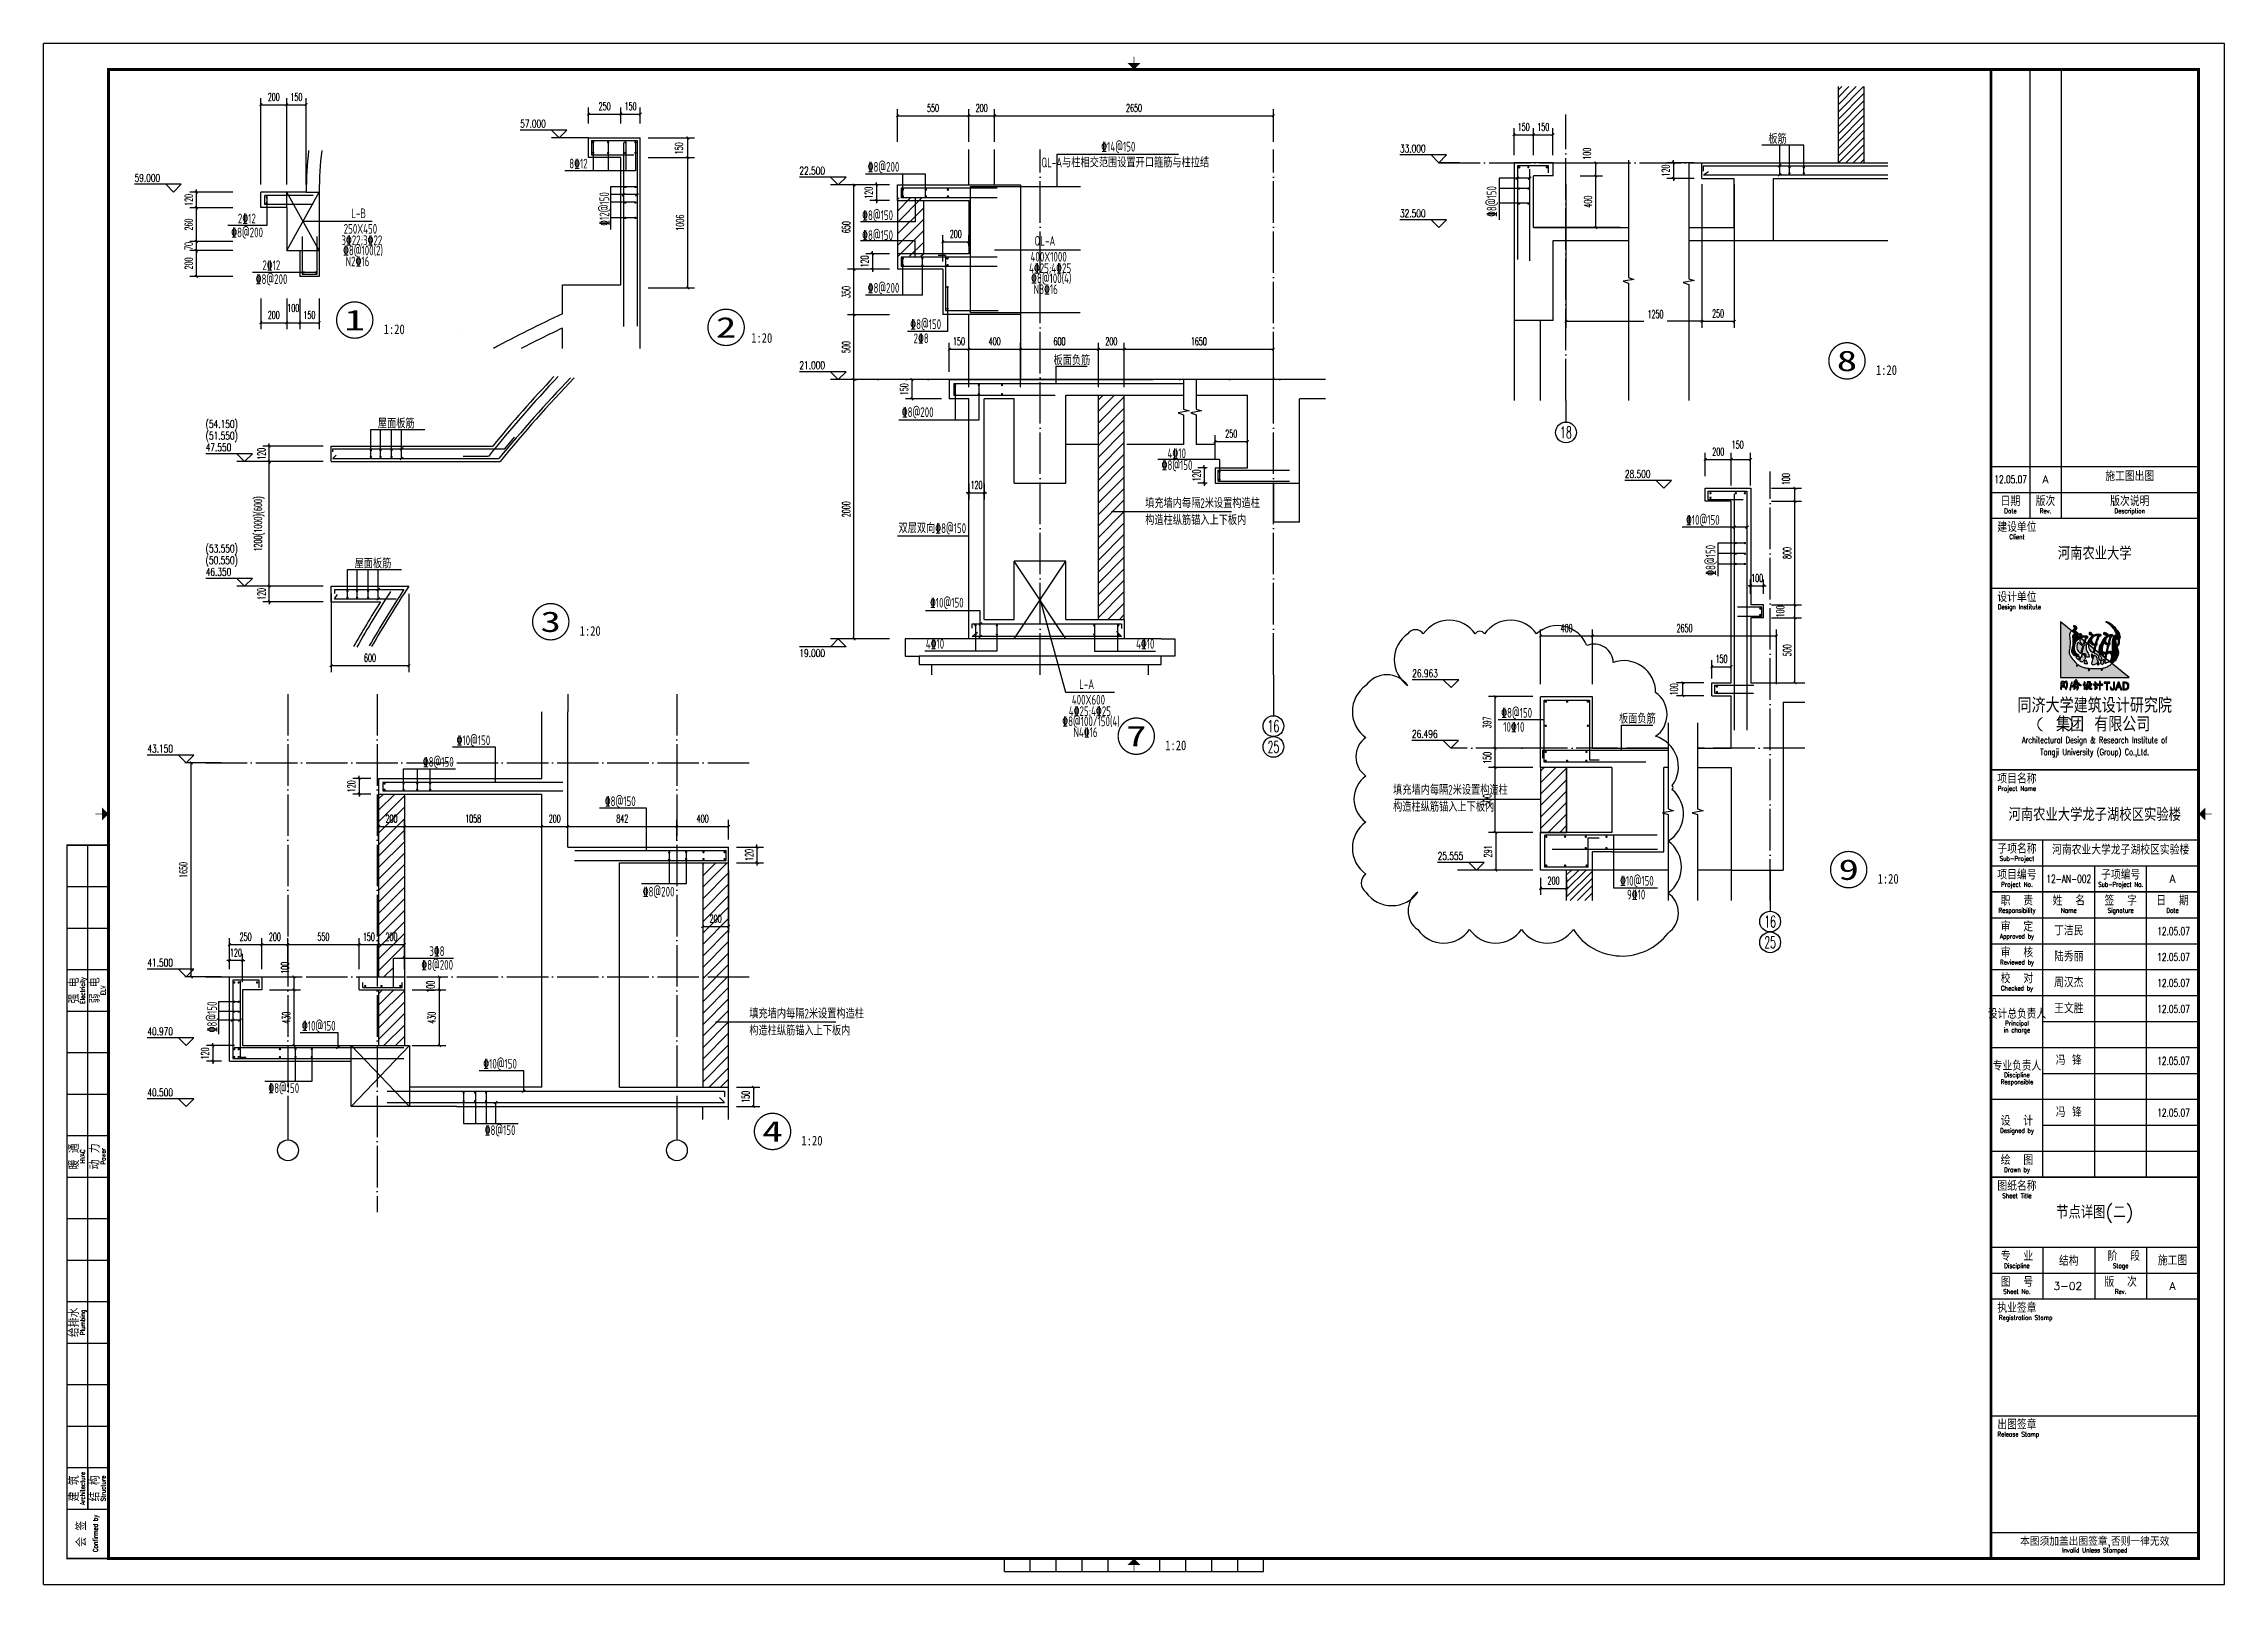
# Model space of a CAD drawing. Extents: x 0 to 125661, y -104936 to 8656.
# Drawn here: x 23731 to 40551, y -23760 to -11880 of the extents above; entities that cross this region are included whole.
import ezdxf
from ezdxf.enums import TextEntityAlignment as Align

# ---------------------------------------------------------------- set-up
doc = ezdxf.new("R2010")
doc.units = 0
doc.header["$LTSCALE"] = 800
doc.header["$MEASUREMENT"] = 0
doc.linetypes.add('DOTE', pattern=[2.42, 2, -0.2, 0.02, -0.2])
doc.layers.get('0').update_dxf_attribs({"linetype": 'CONTINUOUS'})
doc.layers.get('Defpoints').update_dxf_attribs({"color": 1, "linetype": 'CONTINUOUS'})
for name, color, linetype in [('3-ban', 84, 'CONTINUOUS'), ('A-立面看线', 117, 'CONTINUOUS'), ('A-装饰构件', 197, 'CONTINUOUS'), ('AXIS', 3, 'CONTINUOUS'), ('AXIS_TEXT', 7, 'CONTINUOUS'), ('DIM_ELEV', 3, 'CONTINUOUS'), ('DIM_IDEN', 3, 'CONTINUOUS'), ('DIM_SYMB', 3, 'CONTINUOUS'), ('DOTE', 28, 'CONTINUOUS'), ('PUB_DIM', 3, 'CONTINUOUS'), ('PUB_HATCH', 8, 'CONTINUOUS'), ('PUB_TEXT', 7, 'CONTINUOUS'), ('QIANG', 167, 'CONTINUOUS'), ('R', 1, 'CONTINUOUS'), ('WALL', 50, 'CONTINUOUS'), ('图框', 107, 'CONTINUOUS'), ('看线1', 7, 'CONTINUOUS'), ('面层', 123, 'CONTINUOUS')]:
    doc.layers.add(name, color=color, linetype=linetype)
doc.styles.add('_TCH_AXIS', font='COMPLEX', dxfattribs={"bigfont": 'GBCBIG'})
doc.styles.add('_TCH_DIM', font='SIMPLEX', dxfattribs={"bigfont": 'GBCBIG'})
doc.styles.add('COMPLEX', font='COMPLEX')
doc.styles.add('DIM_FONT', font='SIMPLEX.shx', dxfattribs={"width": 0.6})
doc.styles.add('ht', font='SIMHEI.TTF')
doc.styles.add('TKZ1_tjhts.shx', font='tjromant.shx', dxfattribs={"bigfont": 'tjhts.shx'})
doc.styles.add('TKZ2_tjkts.shx', font='tjromant.shx', dxfattribs={"bigfont": 'tjkts.shx'})
doc.styles.add('TSSD_Rein', font='tssdeng.shx', dxfattribs={"width": 0.7, "bigfont": 'hztxt.shx'})
doc.styles.add('房间名称', font='SIMHEI.TTF', dxfattribs={"width": 0.8})
doc.dimstyles.new('DIMN20', dxfattribs={"dimscale": 0.2, "dimtxt": 300, "dimasz": 100, "dimexe": 250, "dimexo": 300, "dimgap": 150, "dimtad": 1, "dimdec": 0, "dimzin": 0, "dimdsep": 46, "dimtxsty": 'DIM_FONT', "dimblk": 'ARCHTICK', "dimcen": 0.09, "dimclrt": 7, "dimazin": 2, "dimtfac": 1, "dimtdec": 0, "dimtix": 1, "dimtmove": 2, "dimatfit": 3, "dimfxl": 0, "dimtolj": 1, "dimtzin": 0, "dimarcsym": 0})

msp = doc.modelspace()

# ---------------------------------------------------------------- texts
at = {"layer": '3-ban', "style": 'TSSD_Rein', "width": 0.7}
for s, p in [('板筋', (37104.3, -12609)), ('8%%13212', (27855.9, -12804.9)), ('%%1328@200', (30209, -12829.6)), ('QL-A与柱相交范围设置开口箍筋与柱拉结', (32073.7, -12790.7)), ('%%13214@150', (32020, -12673.9)), ('%%1328@200', (25300.4, -13335)), ('2%%13212', (25298.5, -13228.5)), ('250X450', (26174.3, -13308)), ('L-B', (26160.3, -13188.2)), ('%%1328@150', (30163.2, -13202.5)), ('3%%13222;3%%13222', (26185.2, -13398.8)), ('%%1328@100(2)', (26194, -13474)), ('%%1328@150', (30163.2, -13356.1)), ('QL-A', (31453.9, -13400.7)), ('2%%13212', (25487.2, -13588.9)), ('N2%%13216', (26151.4, -13559.1)), ('4%%13225;4%%13225', (31493.6, -13613.9)), ('400X1000', (31482.7, -13523.1)), ('%%1328@200', (25489, -13695.4)), ('%%1328@200', (30209, -13763)), ('%%1328@100(4)', (31502.4, -13689.1)), ('N8%%13216', (31459.8, -13774.2)), ('%%1328@150', (30534.2, -14042.5)), ('2%%1328', (30499, -14152.4)), ('板面负筋', (31661.7, -14315.8)), ('屋面板筋', (26450.5, -14803.5)), ('%%1328@200', (30472.6, -14721.1)), ('%%1328@150', (32472.6, -15129.3)), ('4%%13210', (32470.7, -15038.7)), ('%%13210@150', (36528, -15552.3)), ('屋面板筋', (26270.9, -15883.5)), ('%%13210@150', (30697, -16190.1)), ('4%%13210', (30605.8, -16507.6)), ('4%%13210', (32227.5, -16507.6)), ('L-A', (31775.4, -16819)), ('400X600', (31789.4, -16938.8)), ('%%1328@100/150(4)', (31809.1, -17104.8)), ('4%%13225;4%%13225', (31800.4, -17029.6)), ('N4%%13216', (31766.5, -17189.9)), ('%%1328@150', (35092.2, -17039.1)), ('10%%13210', (35070.5, -17149)), ('板面负筋', (36023.6, -17079.6)), ('%%13210@150', (27045.9, -17250.9)), ('%%1328@150', (26774.8, -17417.9)), ('%%1328@150', (28178.3, -17720.8)), ('%%13210@150', (36019.5, -18334.5)), ('%%1328@200', (28474.3, -18418.3)), ('9%%13210', (36013.8, -18441.2)), ('%%1328@200', (26766.4, -18983.1)), ('3%%1328', (26764.5, -18877.5)), ('%%13210@150', (25853.2, -19452.5)), ('%%13210@150', (27251.6, -19745.2)), ('%%1328@150', (25583, -19932.8)), ('%%1328@150', (27251.6, -20257.4))]:
    msp.add_text(s, height=75, dxfattribs=at).set_placement(p, align=Align.MIDDLE)
for s, p in [('%%13212@150', (28054.9, -13155.1)), ('%%1328@150', (34898.7, -13097.7)), ('%%1328@150', (36587.3, -15864.3)), ('%%1328@150', (25029.4, -19385))]:
    msp.add_text(s, height=75, rotation=90, dxfattribs=at).set_placement(p, align=Align.MIDDLE)
for s, p in [('填充墙内每隔2米设置构造柱', (32227.3, -15460.3)), ('双层双向%%1328@150', (30324.6, -15653.6)), ('构造柱纵筋锚入上下板内', (32227.3, -15590.8)), ('填充墙内每隔2米设置构造柱', (34139.3, -17671.5)), ('构造柱纵筋锚入上下板内', (34139.3, -17802)), ('填充墙内每隔2米设置构造柱', (29173.7, -19396.7)), ('构造柱纵筋锚入上下板内', (29173.7, -19527.2))]:
    msp.add_text(s, height=75, dxfattribs=at).set_placement(p)
at = {"layer": 'AXIS_TEXT', "color": 0, "style": 'ht'}
for s, width, p, p2 in [('1', 1.382813, (26051.2, -14090.5), (26209.6, -14090.5)), ('2', 1.382812, (28915.6, -14147), (29074, -14147)), ('8', 1.382813, (37560.7, -14405.3), (37719.1, -14405.3)), ('3', 1.382813, (27562.9, -16416.6), (27721.3, -16416.6)), ('7', 1.382813, (32079.3, -17299.1), (32237.7, -17299.1)), ('9', 1.382813, (37573.8, -18328.1), (37732.2, -18328.1)), ('4', 1.382812, (29273.6, -20346.8), (29432, -20346.8))]:
    msp.add_text(s, height=158.4, dxfattribs=dict(at, width=width)).set_placement(p, p2, align=Align.FIT)
at = {"layer": 'PUB_TEXT'}
for s, height, style, width, p in [('57.000', 59.5, '_TCH_DIM', 0.705882, (27407.1, -12527.1)), ('33.000', 59.5, '_TCH_DIM', 0.705882, (34192, -12718.7)), ('59.000', 59.5, '_TCH_DIM', 0.705882, (24432.3, -12944.8)), ('22.500', 59.5, '_TCH_DIM', 0.705882, (29559.8, -12889.8)), ('32.500', 59.5, '_TCH_DIM', 0.705882, (34192, -13218.7)), ('1:20', 74.68, '房间名称', 0.8, (26353.5, -14119.3)), ('1:20', 74.68, '房间名称', 0.8, (29188.2, -14186.4)), ('21.000', 59.5, '_TCH_DIM', 0.705882, (29559.8, -14389.8)), ('1:20', 74.68, '房间名称', 0.8, (37863, -14434.1)), ('(54.150)', 59.5, '_TCH_DIM', 0.705882, (24980.7, -14842.9)), ('47.550', 59.5, '_TCH_DIM', 0.705882, (24980.7, -15022.9)), ('(51.550)', 59.5, '_TCH_DIM', 0.705882, (24980.7, -14932.9)), ('28.500', 59.5, '_TCH_DIM', 0.705882, (35927.1, -15228.4)), ('(53.550)', 59.5, '_TCH_DIM', 0.705882, (24980.7, -15802.9)), ('46.350', 59.5, '_TCH_DIM', 0.705882, (24980.7, -15982.9)), ('(50.550)', 59.5, '_TCH_DIM', 0.705882, (24980.7, -15892.9)), ('1:20', 74.68, '房间名称', 0.8, (27865.2, -16445.5)), ('19.000', 59.5, '_TCH_DIM', 0.705882, (29559.8, -16609.3)), ('26.963', 59.5, '_TCH_DIM', 0.705882, (34286.6, -16765.4)), ('43.150', 59.5, '_TCH_DIM', 0.705882, (24530.6, -17346.2)), ('1:20', 74.68, '房间名称', 0.8, (32381.6, -17327.9)), ('26.496', 59.5, '_TCH_DIM', 0.705882, (34284.5, -17232.4)), ('25.555', 59.5, '_TCH_DIM', 0.705882, (34482.8, -18172.9)), ('1:20', 74.68, '房间名称', 0.8, (37876.1, -18356.9)), ('41.500', 59.5, '_TCH_DIM', 0.705882, (24530.6, -18996.2)), ('40.970', 59.5, '_TCH_DIM', 0.705882, (24530.6, -19526.2)), ('40.500', 59.5, '_TCH_DIM', 0.705882, (24530.6, -19996.3)), ('1:20', 74.68, '房间名称', 0.8, (29575.9, -20375.7))]:
    msp.add_text(s, height=height, dxfattribs=dict(at, style=style, width=width)).set_placement(p)
at = {"layer": '图框', "color": 3, "style": 'TKZ1_tjhts.shx', "width": 0.7}
for s, p in [('12.05.07', (38902.4, -15240)), ('12-AN-002', (39350.8, -18320))]:
    msp.add_text(s, height=60, dxfattribs=at).set_placement(p, align=Align.MIDDLE_CENTER)
at = {"layer": '图框', "color": 3, "style": 'TKZ1_tjhts.shx'}
for s, height, p in [('A', 60, (39170.8, -15240)), ('施工图出图', 72, (39820.8, -15216.8)), ('河南农业大学', 100, (39550.8, -15810)), ('河南农业大学龙子湖校区实验楼', 100, (39550.8, -17824.1)), ('河南农业大学龙子湖校区实验楼', 72, (39750.8, -18096.8)), ('A', 60, (40150.8, -18320)), ('节点详图(二)', 100, (39550.8, -20890)), ('结构', 72, (39350.8, -21267.3)), ('施工图', 72, (40150.8, -21263.7)), ('3-02', 60, (39344.1, -21460)), ('A', 60, (40150.8, -21460))]:
    msp.add_text(s, height=height, dxfattribs=at).set_placement(p, align=Align.MIDDLE_CENTER)
at = {"layer": '图框', "style": 'TKZ1_tjhts.shx'}
for s, p in [('丁洁民', (39350.8, -18720)), ('陆秀丽', (39350.8, -18920)), ('周汉杰', (39350.8, -19120)), ('王文胜', (39350.8, -19320)), ('冯 锋', (39350.8, -19720)), ('冯 锋', (39350.8, -20120))]:
    msp.add_text(s, height=72, dxfattribs=at).set_placement(p, align=Align.MIDDLE_CENTER)
at = {"layer": '图框', "style": 'TKZ1_tjhts.shx', "width": 0.7}
for p in [(40158.6, -18723.4), (40158.6, -18923.4), (40158.6, -19123.4), (40158.6, -19323.4), (40158.6, -19723.4), (40158.6, -20123.4)]:
    msp.add_text('12.05.07', height=60, dxfattribs=at).set_placement(p, align=Align.MIDDLE_CENTER)

# ---------------------------------------------------------------- blocks, each defined once
blk = doc.blocks.new('TJAD_TK_LOGO')
for points in [[(0.309, 0.239, -0.055111), (0.298, 0.218, -0.399817), (0.289, 0.213, -0.15154), (0.281, 0.216, -0.301448), (0.281, 0.226, 0.010306), (0.289, 0.248, -0.01851), (0.216, 0.33, -0.103184), (0.157, 0.423, -0.120959), (0.156, 0.5, 0.063512), (0.168, 0.638, 0.024265), (0.163, 0.716, -0.039016), (0.159, 0.759, -0.148803), (0.167, 0.795, -0.063522), (0.19, 0.819, -0.021561), (0.199, 0.827), (0, 0.989), (0, 0.014), (1.2, 0.014), (0.901, 0.256, -0.02734), (0.87, 0.232, -0.056811), (0.802, 0.195, -0.043653), (0.743, 0.178, 0.070224), (0.74, 0.168, -0.155586), (0.734, 0.146, -0.268078), (0.715, 0.144, 0.046034), (0.714, 0.151, -0.10837), (0.716, 0.158, 0.067272), (0.719, 0.172, 0.007869), (0.606, 0.171, -0.018474), (0.519, 0.174, 0.089356), (0.513, 0.16, -0.084297), (0.509, 0.144, -0.378712), (0.498, 0.137, -0.129516), (0.487, 0.142, 0.010082), (0.489, 0.148, -0.06366), (0.493, 0.159, -0.047427), (0.496, 0.17, 0.412458), (0.493, 0.175, 0.04646), (0.459, 0.179, -0.083304), (0.398, 0.192, -0.056916)], [(0.278, 0.851, 0.150805), (0.286, 0.87, 0.118181), (0.284, 0.888, 0.061251), (0.278, 0.901, 0.110829), (0.266, 0.912, 0.065976), (0.248, 0.919, 0.129921), (0.229, 0.92, 0.40681), (0.226, 0.916, 0.07663), (0.23, 0.907, -0.019502), (0.237, 0.896, -0.085799), (0.241, 0.884, -0.150999), (0.235, 0.858, -0.086307), (0.225, 0.846, -0.019332), (0.206, 0.833, 0.015742), (0.199, 0.827), (0.264, 0.775, -0.014783), (0.267, 0.774, -0.092021), (0.285, 0.767, -0.021612), (0.299, 0.758, 0.020501), (0.302, 0.757, -0.138406), (0.302, 0.756, -0.004327), (0.304, 0.756, 0.041521), (0.307, 0.755, 0.017006), (0.309, 0.756, 0.175362), (0.313, 0.76, 0.115175), (0.313, 0.77, 0.133458), (0.302, 0.795, 0.090138), (0.282, 0.811, 0.068529), (0.267, 0.817, -0.013934), (0.257, 0.819, -0.201719), (0.25, 0.824, -0.378426), (0.25, 0.831, -0.084166), (0.26, 0.837, 0.070184)], [(0.264, 0.775, 0.064867), (0.248, 0.774, 0.116531), (0.226, 0.765, 0.208218), (0.216, 0.75, 0.02194), (0.216, 0.741, -0.003556), (0.223, 0.64, -0.008585), (0.225, 0.606, -0.036626), (0.224, 0.587, -0.030322), (0.219, 0.565, 0.008639), (0.208, 0.528, 0.029199), (0.201, 0.493, 0.047639), (0.199, 0.469, 0.083135), (0.203, 0.45, 0.077424), (0.222, 0.419, 0.095524), (0.251, 0.392, 0.133345), (0.255, 0.391, 0.037671), (0.266, 0.395, -0.074764), (0.289, 0.401, -0.017227), (0.311, 0.402, 0.103318), (0.324, 0.403, 0.529251), (0.324, 0.406, 0.058891), (0.31, 0.414, -0.106556), (0.272, 0.441, -0.157893), (0.244, 0.5, -0.090292), (0.241, 0.541, -0.061166), (0.257, 0.612, -0.11155), (0.27, 0.637, -0.016825), (0.293, 0.661, -0.002917), (0.333, 0.697, 0.013927), (0.345, 0.708)], [(0.474, 0.731, 0.018572), (0.473, 0.731), (0.473, 0.732, 0.06936), (0.47, 0.733, 0.047212), (0.46, 0.735, 0.024282), (0.443, 0.735, -0.000753), (0.412, 0.735, -0.013374), (0.392, 0.736, -0.164458), (0.382, 0.74, -0.15617), (0.376, 0.751, 0.064833), (0.371, 0.765, 0.17195), (0.36, 0.774, 0.077232), (0.348, 0.779, 0.099365), (0.341, 0.778, 0.128164), (0.335, 0.776, 0.199677), (0.331, 0.766, 0.156287), (0.335, 0.754, 0.086381), (0.343, 0.746, 0.029794), (0.351, 0.742, -0.218512), (0.359, 0.734, -0.050196), (0.36, 0.726, -0.223734), (0.356, 0.72, -0.013892), (0.345, 0.708), (0.359, 0.697, -0.00619), (0.387, 0.712, -0.093205), (0.434, 0.721, -0.103421), (0.439, 0.72, -0.384925), (0.441, 0.717, -0.045853), (0.438, 0.703, -0.014561), (0.423, 0.658, 0.006316), (0.419, 0.648), (0.432, 0.637, -0.003465), (0.435, 0.644, -0.002724), (0.456, 0.704, -0.338072), (0.461, 0.707, 0.005218), (0.473, 0.707, 0.309415), (0.476, 0.708, 0.132077), (0.479, 0.71, 0.147744), (0.481, 0.715, 0.135646), (0.481, 0.723, 0.18433)], [(0.756, 0.375, 0.010654), (0.758, 0.371, 0.091005), (0.765, 0.363, 0.311976), (0.77, 0.363)]]:
    blk.add_hatch(color=256).paths.add_polyline_path(points)
h = blk.add_hatch(color=256)
h.paths.add_polyline_path([(0.712, 0.755, 0.083086), (0.708, 0.761, 0.127732), (0.701, 0.764, 0.060999), (0.673, 0.768, 0.050289), (0.649, 0.769, 0.061315), (0.626, 0.765, -0.058239), (0.605, 0.759, -0.023274), (0.577, 0.756, -0.318074), (0.565, 0.762, -0.012807), (0.546, 0.787, 0.176594), (0.527, 0.801, 0.141446), (0.512, 0.802, 0.254042), (0.501, 0.793, 0.094349), (0.5, 0.777, 0.272202), (0.507, 0.767, 0.06938), (0.523, 0.763, -0.099001), (0.54, 0.758, -0.173209), (0.549, 0.747, -0.244282), (0.547, 0.738, -0.042049), (0.531, 0.716, 0.019533), (0.504, 0.683, 0.074328), (0.489, 0.659, -0.003717), (0.466, 0.61), (0.494, 0.587, -0.03259), (0.498, 0.607, -0.114709), (0.504, 0.617), (0.507, 0.619), (0.509, 0.62), (0.512, 0.62), (0.514, 0.619), (0.523, 0.614), (0.529, 0.609), (0.548, 0.592), (0.554, 0.586), (0.555, 0.586, 0.137325), (0.563, 0.582, 0.052206), (0.581, 0.58, -0.039081), (0.596, 0.578, -0.061234), (0.6, 0.577, -0.389955), (0.602, 0.574, -0.015439), (0.601, 0.566, -0.009793), (0.592, 0.514, -0.001555), (0.591, 0.509), (0.606, 0.496, -0.005675), (0.613, 0.522, 0.021764), (0.624, 0.57, -0.037231), (0.627, 0.579, -0.166808), (0.63, 0.581, 0.014415), (0.637, 0.584, 0.232872), (0.642, 0.591, 0.087887), (0.641, 0.601, 0.002273), (0.638, 0.615, -0.178357), (0.638, 0.619, -0.001216), (0.651, 0.66, -0.011476), (0.664, 0.699, -0.017032), (0.676, 0.729, -0.192629), (0.689, 0.74, -0.05264), (0.702, 0.745, 0.121865), (0.712, 0.748, 0.384919)])
h.paths.add_polyline_path([(0.597, 0.737, -0.021509), (0.628, 0.747, -0.053885), (0.638, 0.749, -0.363115), (0.652, 0.741, -0.093078), (0.646, 0.705, 0.023125), (0.622, 0.626, -0.067346), (0.613, 0.603, -0.278742), (0.606, 0.6, -0.067064), (0.586, 0.602, -0.223721), (0.563, 0.619, -0.070697), (0.543, 0.661, -0.171192), (0.544, 0.69, -0.090372), (0.564, 0.717, -0.097027)], flags=16)
h = blk.add_hatch(color=256)
h.paths.add_polyline_path([(0.982, 0.688, -0.266995), (0.988, 0.691, -0.078548), (0.994, 0.689, -0.061401), (1.001, 0.685, -0.140506), (1.007, 0.676, -0.075077), (1.01, 0.653, -0.023792), (1.008, 0.62, 0.028581), (1.007, 0.585, 0.083513), (1.009, 0.572, 0.556873), (1.014, 0.571, 0.099876), (1.028, 0.596, 0.058859), (1.035, 0.633, 0.00868), (1.036, 0.66, -0.055868), (1.045, 0.71, 0.012909), (1.049, 0.719, 0.07627), (1.048, 0.734, 0.168287), (0.983, 0.856, 0.045812), (0.89, 0.946, 0.082299), (0.824, 0.983, 0.045024), (0.802, 0.988, 0.184323), (0.796, 0.987, 0.401214), (0.797, 0.985, 0.073894), (0.803, 0.98, 0.009968), (0.828, 0.967, -0.045085), (0.849, 0.953, -0.042435), (0.89, 0.913, -0.014659), (0.933, 0.859, -0.075958), (0.979, 0.767, 0.183281), (0.919, 0.704, 0.093166), (0.905, 0.577, 0.002645), (0.905, 0.539), (0.95, 0.539, -0.021718), (0.951, 0.561, -0.060902), (0.951, 0.563, -0.750169), (0.953, 0.563, -0.062141), (0.956, 0.558, -0.02804), (0.962, 0.541, -0.001207), (0.963, 0.539), (0.999, 0.539), (0.998, 0.542), (0.986, 0.581, -0.042759), (0.971, 0.648, -0.166183), (0.976, 0.68, -0.02967)])
h.paths.add_polyline_path([(0.921, 0.747, 0.337691), (0.922, 0.75, 0.234051), (0.918, 0.756, 0.085029), (0.898, 0.762, 0.109404), (0.867, 0.76, 0.027051), (0.842, 0.75, 0.096966), (0.82, 0.779, 0.147389), (0.788, 0.798, 0.110178), (0.765, 0.798, 0.193659), (0.754, 0.789, 0.105864), (0.751, 0.781, 0.322715), (0.756, 0.77, 0.090222), (0.775, 0.763, 0.021428), (0.79, 0.76, -0.062248), (0.802, 0.756, -0.0489), (0.814, 0.75, 0.061445), (0.828, 0.743, 0.045204), (0.773, 0.709, 0.105153), (0.746, 0.68, 0.017534), (0.699, 0.593, 0.04727), (0.677, 0.539), (0.731, 0.539, -0.016538), (0.733, 0.546, -0.06987), (0.755, 0.615, -0.55525), (0.762, 0.616, 0.087068), (0.773, 0.608, 0.000587), (0.779, 0.605, 0.051645), (0.781, 0.604, 0.002312), (0.798, 0.592, 0.1078), (0.815, 0.585, 0.06971), (0.83, 0.588, -0.002349), (0.824, 0.554, -0.014725), (0.822, 0.539), (0.839, 0.539, -0.003665), (0.842, 0.55, -0.003176), (0.85, 0.584, -0.214328), (0.855, 0.589, 0.079005), (0.864, 0.594, 0.136284), (0.869, 0.604, 0.042038), (0.87, 0.61, 0.121208), (0.869, 0.615, 0.033156), (0.864, 0.622, -0.089896), (0.861, 0.627, -0.153361), (0.862, 0.632, -0.00558), (0.876, 0.678, -0.02004), (0.892, 0.724, -0.10938), (0.9, 0.737, 0.024126), (0.911, 0.741, 0.094696)])
h.paths.add_polyline_path([(0.871, 0.737, -0.143663), (0.867, 0.714, 0.018808), (0.849, 0.654, -0.117601), (0.837, 0.612, -0.229986), (0.819, 0.61, -0.2857), (0.79, 0.639, -0.267121), (0.803, 0.697, -0.053371), (0.832, 0.724, -0.07094), (0.861, 0.743, -0.49062)], flags=16)
h = blk.add_hatch(color=256)
h.paths.add_polyline_path([(0.393, 0.563, -0.011586), (0.397, 0.579, 0.253288), (0.396, 0.579, 0.095247), (0.388, 0.58, -0.0106), (0.376, 0.58, -0.133876), (0.361, 0.583, -0.082431), (0.345, 0.596, -0.01622), (0.332, 0.612, 0.042319), (0.324, 0.621, 0.140851), (0.317, 0.624, 0.145933), (0.308, 0.622, 0.038492), (0.302, 0.618), (0.302, 0.618, 0.000616), (0.3, 0.616, 0.032553), (0.298, 0.615, 0.095329), (0.294, 0.61, 0.096767), (0.291, 0.597, -0.001525), (0.288, 0.574, 0.034244), (0.285, 0.552, 0.085899), (0.292, 0.504, 0.097395), (0.314, 0.467, 0.083463), (0.339, 0.445, 0.098864), (0.352, 0.441, 0.30663), (0.356, 0.443, 0.075685), (0.361, 0.453, 0.009946), (0.371, 0.491, -0.023424), (0.378, 0.51, 0.034776)])
h.paths.add_polyline_path([(0.333, 0.372, 0.321528), (0.33, 0.377, 0.021484), (0.291, 0.382, 0.022843), (0.282, 0.382, 0.102534), (0.276, 0.381, 0.130045), (0.272, 0.378, 0.267367), (0.271, 0.374, -0.005872), (0.276, 0.364, 0.058515), (0.28, 0.355, 0.081344), (0.295, 0.338, 0.099387), (0.309, 0.33, 0.035917), (0.315, 0.328, 0.245908), (0.318, 0.33, 0.105203), (0.327, 0.349, -0.034055), (0.332, 0.365, 0.056891)])
h.paths.add_polyline_path([(0.431, 0.34, 0.245812), (0.436, 0.359, 0.065072), (0.425, 0.393, 0.134826), (0.425, 0.393, -0.114996), (0.425, 0.394, 0.061748), (0.418, 0.405, 0.16919), (0.41, 0.409, 0.009694), (0.393, 0.411, 0.017654), (0.382, 0.412, 0.044621), (0.374, 0.411, 0.15913), (0.368, 0.408, 0.263058), (0.367, 0.404, 0.037983), (0.375, 0.384, -0.091013), (0.378, 0.375, -0.183458), (0.376, 0.37, -0.186991), (0.37, 0.367, -0.076588), (0.364, 0.367, 0.012233), (0.357, 0.368, 0.175338), (0.353, 0.367, 0.023216), (0.34, 0.33, 0.04069), (0.336, 0.312, 0.28537), (0.339, 0.306, 0.048651), (0.347, 0.302, -0.083296), (0.359, 0.295, 0.044689), (0.367, 0.289, 0.196761), (0.378, 0.288, 0.127879), (0.395, 0.298, 0.050671)])
h.paths.add_polyline_path([(0.463, 0.285, 0.013244), (0.461, 0.293, 0.042352), (0.454, 0.311, 0.086452), (0.451, 0.314, 0.181931), (0.447, 0.314, 0.105167), (0.437, 0.307, 0.063777), (0.422, 0.289, 0.079039), (0.415, 0.273, 0.295118), (0.417, 0.263, 0.12746), (0.426, 0.259, 0.051219), (0.438, 0.258, -0.006938), (0.459, 0.255, 0.101871), (0.472, 0.256, 0.282022), (0.475, 0.26, 0.127329), (0.473, 0.266), (0.473, 0.266, -0.004335)])
h.paths.add_polyline_path([(0.658, 0.308, -0.058552), (0.645, 0.335, -0.043685), (0.641, 0.359, 0.088622), (0.637, 0.372, 0.151789), (0.622, 0.385, -0.046532), (0.606, 0.394, 0.04555), (0.599, 0.398, 0.043142), (0.597, 0.399), (0.597, 0.399, 0.251715), (0.586, 0.396, 0.137334), (0.576, 0.371, -0.022108), (0.571, 0.349, 0.025269), (0.557, 0.305, -0.028381), (0.55, 0.284, 0.095667), (0.544, 0.258, 0.266705), (0.554, 0.241, 0.133638), (0.581, 0.24, 0.117773), (0.634, 0.259, 0.081266), (0.66, 0.285, 0.080524), (0.663, 0.292), (0.663, 0.292), (0.664, 0.292), (0.664, 0.295), (0.663, 0.295, 0.059624)])
h.paths.add_polyline_path([(0.568, 0.406, 0.121011), (0.564, 0.41, 0.051248), (0.55, 0.42, 0.077555), (0.545, 0.422, 0.238499), (0.542, 0.421, 0.167798), (0.541, 0.418, 0.09655), (0.541, 0.4, -0.014406), (0.543, 0.392, -0.00033), (0.545, 0.375, 0.1059), (0.551, 0.357, 0.313865), (0.556, 0.357, 0.231713), (0.56, 0.364, 0.026659), (0.564, 0.385, -0.007425), (0.568, 0.4, 0.16995)])
h.paths.add_polyline_path([(0.679, 0.25, 0.082015), (0.68, 0.258, 0.360369), (0.675, 0.264, 0.094324), (0.668, 0.263, 0.109868), (0.666, 0.263, -0.017853), (0.664, 0.262), (0.663, 0.262, 0.095638), (0.652, 0.251, 0.069381), (0.647, 0.242, 0.391778), (0.649, 0.238, 0.16265), (0.658, 0.237, 0.029698), (0.663, 0.239), (0.664, 0.239, 0.027865), (0.674, 0.243, 0.232972)])
h.paths.add_polyline_path([(0.765, 0.309, -0.00792), (0.766, 0.312, -0.04061), (0.767, 0.316, 0.057732), (0.769, 0.323, 0.231089), (0.766, 0.331, 0.223752), (0.755, 0.33, 0.032861), (0.734, 0.315, -0.012035), (0.716, 0.303, 0.160241), (0.7, 0.287, 0.160304), (0.7, 0.267, 0.221951), (0.709, 0.256, 0.080228), (0.726, 0.248, 0.124433), (0.741, 0.247, 0.177577), (0.748, 0.255, 0.06059), (0.758, 0.283, -0.013372)])
h = blk.add_hatch(color=256)
h.paths.add_polyline_path([(0.419, 0.648), (0.359, 0.697, 0.122439), (0.344, 0.679, 0.077208), (0.338, 0.662, 0.221374), (0.343, 0.64, -0.044103), (0.353, 0.625, 0.092474), (0.367, 0.606, 0.149827), (0.383, 0.599, 0.078107), (0.401, 0.6, 0.300992), (0.408, 0.607, 0.003448), (0.412, 0.624, -0.014936)])
h.paths.add_polyline_path([(0.448, 0.531, -0.118411), (0.466, 0.61), (0.432, 0.637, 0.013731), (0.424, 0.609, 0.354128), (0.426, 0.607, 0.149403), (0.425, 0.606, -0.033756), (0.429, 0.605, -0.301225), (0.432, 0.602, -0.067966), (0.431, 0.585, -0.155357), (0.425, 0.583, -0.0383), (0.418, 0.581, 0.394404), (0.414, 0.577, -0.002997), (0.393, 0.506, 0.027314), (0.376, 0.437, 0.262389), (0.377, 0.431, 0.054171), (0.409, 0.43, -0.120269), (0.432, 0.428, -0.238212), (0.445, 0.415, -0.030328), (0.452, 0.384, 0.177342), (0.459, 0.369, 0.189169), (0.473, 0.367, 0.024901), (0.494, 0.37, 0.43233), (0.503, 0.381, 0.054023), (0.499, 0.406, 0.072563), (0.493, 0.423, -0.024272), (0.473, 0.455, -0.09052)])
h.paths.add_polyline_path([(0.591, 0.509), (0.494, 0.587, 0.02545), (0.492, 0.572, 0.128799), (0.501, 0.52, 0.044216), (0.522, 0.484, 0.076323), (0.548, 0.46, 0.034366), (0.562, 0.452, 0.076032), (0.572, 0.449, 0.341488), (0.575, 0.451, 0.069217), (0.584, 0.479, 0.009229)])
h.paths.add_polyline_path([(0.606, 0.496, 0.003269), (0.602, 0.481, 0.051211), (0.597, 0.445, 0.204101), (0.599, 0.435, -0.011598), (0.623, 0.42, -0.044991), (0.66, 0.394, -0.200983), (0.669, 0.38, -0.006426), (0.679, 0.338, 0.079721), (0.687, 0.311, 0.326464), (0.691, 0.309, 0.087838), (0.695, 0.311, 0.087656), (0.715, 0.332, 0.286319), (0.72, 0.36, 0.076349), (0.701, 0.389, -0.160397), (0.676, 0.44), (0.676, 0.44)])
h.paths.add_polyline_path([(0.852, 0.297), (0.79, 0.347, 0.007087), (0.777, 0.301, 0.070922), (0.774, 0.275, 0.248353), (0.779, 0.265, 0.199635), (0.795, 0.268, -0.006886), (0.813, 0.275, 0.05678), (0.847, 0.293, 0.006803)])
h = blk.add_hatch(color=256)
h.paths.add_polyline_path([(0.952, 0.5, -0.00262), (0.951, 0.526, -0.01182), (0.95, 0.539), (0.905, 0.539, 0.006126), (0.905, 0.449, 0.002492), (0.906, 0.412, 0.048247), (0.887, 0.46, 0.065909), (0.883, 0.465, 0.224936), (0.877, 0.467, 0.038284), (0.864, 0.466, -0.06616), (0.83, 0.465, -0.485088), (0.827, 0.467, -0.101913), (0.828, 0.487, -0.016956), (0.839, 0.539), (0.822, 0.539, -0.017973), (0.817, 0.52, -0.010562), (0.81, 0.476, -0.208845), (0.803, 0.461, -0.11949), (0.791, 0.457, -0.131776), (0.748, 0.465, -0.127624), (0.732, 0.488, -0.118385), (0.731, 0.539), (0.677, 0.539, 0.005191), (0.675, 0.533, 0.105733), (0.676, 0.44), (0.718, 0.405), (0.745, 0.405, -0.078177), (0.747, 0.414, -0.129583), (0.758, 0.426, -0.224047), (0.779, 0.429, -0.071036), (0.78, 0.429, 0.101063), (0.781, 0.428, -0.019588), (0.783, 0.428, -0.023828), (0.784, 0.427, -0.322257), (0.79, 0.416, -0.013384), (0.788, 0.405), (0.804, 0.405, -0.014271), (0.808, 0.414, -0.194353), (0.821, 0.43, -0.094044), (0.855, 0.439, -0.035175), (0.871, 0.44, -0.177154), (0.88, 0.432, -0.054292), (0.893, 0.405), (0.948, 0.405, 0.016129), (0.951, 0.417, 0.043741), (0.953, 0.46, 0.012835)])
h.paths.add_polyline_path([(1.021, 0.458), (1.011, 0.5), (0.999, 0.539), (0.963, 0.539, -0.013434), (0.968, 0.518, -0.01242), (0.972, 0.498, -0.017255), (0.974, 0.479, -0.024091), (0.974, 0.433, -0.03797), (0.971, 0.405), (1.012, 0.405, 0.01383), (1.019, 0.427, 0.116879)])
h.paths.add_polyline_path([(0.967, 0.319, 0.068823), (0.992, 0.356, 0.031999), (1.012, 0.405), (0.971, 0.405, -0.002893), (0.971, 0.403, -0.072675), (0.96, 0.375, -0.038888), (0.948, 0.355, -0.02059), (0.929, 0.332, -0.114728), (0.923, 0.326, -0.052839), (0.914, 0.32), (0.911, 0.319), (0.909, 0.319), (0.909, 0.322), (0.914, 0.334), (0.918, 0.341), (0.933, 0.363), (0.941, 0.383), (0.941, 0.384, 0.030329), (0.948, 0.405), (0.893, 0.405, -0.019139), (0.897, 0.395, -0.131139), (0.901, 0.371, -0.068706), (0.888, 0.337, -0.106182), (0.87, 0.312, -0.027075), (0.852, 0.297), (0.901, 0.256, 0.015633), (0.918, 0.272, -0.009266)])
h = blk.add_hatch(color=256)
h.paths.add_polyline_path([(0.798, 0.379, -0.041396), (0.804, 0.405), (0.788, 0.405, -0.011453), (0.786, 0.396, -0.01007), (0.783, 0.379, -0.034546), (0.778, 0.371, -0.087737), (0.77, 0.363), (0.79, 0.347), (0.79, 0.347, 0.020125)])
h.paths.add_polyline_path([(0.745, 0.405), (0.718, 0.405), (0.756, 0.375, -0.051476), (0.747, 0.393, -0.099669)])
h = blk.add_hatch(color=256)
h.paths.add_polyline_path([(0.109, -0.055, 0.215782), (0.096, -0.053, 0.067417), (0.088, -0.057, -0.168397), (0.072, -0.061, -0.018722), (0.056, -0.059, 0.069135), (0.037, -0.058, -0.211583), (0.032, -0.057, 0.012327), (0.027, -0.054, 0.18165), (0.023, -0.055, 0.234564), (0.014, -0.061, 0.06939), (0.009, -0.077, 0.040114), (0.004, -0.126, 0.00862), (0.004, -0.151, 0.034302), (0.003, -0.186, 0.240525), (0.011, -0.199, 0.151405), (0.014, -0.2, 0.254247), (0.016, -0.192, 0.038225), (0.017, -0.166, -0.061608), (0.019, -0.146, 0.026815), (0.022, -0.113, -0.054652), (0.026, -0.093, -0.028262), (0.029, -0.084, -0.253686), (0.038, -0.079, 0.007206), (0.049, -0.078, -0.006599), (0.073, -0.075, 0.009999), (0.084, -0.072, -0.062381), (0.093, -0.073, -0.15567), (0.099, -0.077, -0.051163), (0.105, -0.085, -0.102101), (0.107, -0.091, -0.03095), (0.107, -0.129, 0.010088), (0.107, -0.15, -0.131285), (0.104, -0.163, -0.019629), (0.101, -0.168, -0.485137), (0.096, -0.17, 0.001583), (0.093, -0.168, 0.165296), (0.088, -0.17, 0.24859), (0.085, -0.178, 0.066176), (0.088, -0.189, 0.038595), (0.091, -0.194, 0.378365), (0.095, -0.196, 0.077759), (0.104, -0.183, 0.016012), (0.112, -0.17, 0.054651), (0.118, -0.155, 0.087206), (0.123, -0.112, 0.064902), (0.117, -0.068, 0.144064)])
h.paths.add_polyline_path([(0.063, -0.093), (0.056, -0.093), (0.053, -0.094), (0.049, -0.096), (0.047, -0.097), (0.046, -0.1, 0.333571), (0.046, -0.104, 0.045952), (0.052, -0.107, 0.064784), (0.062, -0.109, 0.210865), (0.068, -0.107, 0.127927), (0.071, -0.102, 0.211886), (0.07, -0.096, 0.12013), (0.067, -0.094)], flags=17)
h.paths.add_polyline_path([(0.058, -0.146, -0.039434), (0.061, -0.152, 0.054133), (0.064, -0.158, 0.123184), (0.08, -0.15, 0.140353), (0.084, -0.143, 0.284617), (0.083, -0.139, -0.012464), (0.076, -0.135, 0.016141), (0.064, -0.126, -0.029736), (0.041, -0.127, -0.149024), (0.037, -0.13, 0.190304), (0.034, -0.134, 0.089845), (0.033, -0.143, 0.171078), (0.041, -0.157, 0.249801), (0.05, -0.159, 0.378768), (0.055, -0.153, 0.031236), (0.054, -0.146), (0.056, -0.144)], flags=17)
h.paths.add_polyline_path([(0.194, -0.081, -0.130766), (0.193, -0.083, -0.049), (0.189, -0.09, 0.175351), (0.187, -0.096, 0.389375), (0.189, -0.097, 0.146359), (0.197, -0.094, 0.079034), (0.202, -0.089, 0.101244), (0.205, -0.084, 0.132531), (0.205, -0.077, 0.067751), (0.203, -0.072, 0.050259), (0.2, -0.068, 0.454265), (0.198, -0.068, 0.06765), (0.196, -0.073, 0.007561)])
h.paths.add_polyline_path([(0.189, -0.104, 0.313541), (0.186, -0.1, 0.335576), (0.183, -0.102, 0.015792), (0.178, -0.135, -0.057755), (0.171, -0.161, 0.000363), (0.163, -0.186, 0.094511), (0.167, -0.207, 0.230423), (0.17, -0.211, 0.369117), (0.176, -0.206, 0.039319), (0.18, -0.185, -0.109188), (0.189, -0.149, 0.00425), (0.191, -0.143, 0.032369), (0.189, -0.118, -0.025515)])
h.paths.add_polyline_path([(0.251, -0.045, 0.093827), (0.236, -0.063, 0.302072), (0.237, -0.068, 0.296548), (0.244, -0.068, 0.04254), (0.259, -0.06, -0.129019), (0.275, -0.057, -0.117204), (0.279, -0.058, -0.328405), (0.279, -0.061, -0.051459), (0.27, -0.072, 0.085646), (0.26, -0.09, 0.031903), (0.26, -0.093, -0.315533), (0.256, -0.098, -0.134544), (0.251, -0.099, -0.408117), (0.248, -0.096, 0.035639), (0.244, -0.085, 0.084333), (0.242, -0.081, 0.358627), (0.239, -0.08, 0.227473), (0.233, -0.092, 0.148882), (0.235, -0.099, -0.254787), (0.236, -0.106, -0.110418), (0.229, -0.113, -0.032156), (0.217, -0.121, 0.122106), (0.21, -0.128, 0.074479), (0.204, -0.144, 0.233421), (0.206, -0.152, 0.316166), (0.217, -0.152, 0.122903), (0.231, -0.14, 0.056501), (0.241, -0.125, -0.025506), (0.247, -0.11, -0.174643), (0.26, -0.101, 0.004602), (0.266, -0.098, -0.251477), (0.264, -0.107, -0.130218), (0.259, -0.112, 0.16089), (0.254, -0.116, 0.172735), (0.253, -0.123, 0.448793), (0.261, -0.125, 0.141971), (0.272, -0.109, 0.057248), (0.276, -0.094, -0.334885), (0.284, -0.087, -0.076773), (0.288, -0.087, -0.545841), (0.289, -0.089, -0.008092), (0.289, -0.104, 0.139136), (0.295, -0.124, 0.144746), (0.301, -0.128, 0.355116), (0.304, -0.126, 0.046986), (0.306, -0.118, 0.052614), (0.307, -0.115, 0.237681), (0.306, -0.113, 0.025436), (0.302, -0.111, -0.354836), (0.298, -0.107, -0.049448), (0.297, -0.093, -0.035628), (0.297, -0.088, -0.387964), (0.3, -0.084, -0.009611), (0.307, -0.081, 0.187317), (0.311, -0.078, 0.232403), (0.311, -0.072, 0.143525), (0.31, -0.072, 0.022411), (0.288, -0.082, -0.00319), (0.28, -0.086, -0.206179), (0.276, -0.086, -0.165764), (0.274, -0.084, -0.217969), (0.274, -0.08, -0.110096), (0.284, -0.068, -0.031862), (0.296, -0.059, 0.078929), (0.299, -0.057, 0.264707), (0.3, -0.055, 0.034215), (0.298, -0.052, 0.174735), (0.296, -0.052, 0.001752), (0.292, -0.052, -0.177458), (0.287, -0.05, -0.140307), (0.283, -0.047, -0.275752), (0.284, -0.041, 0.167681), (0.285, -0.035, 0.301407), (0.279, -0.03, 0.08311), (0.273, -0.03, 0.130737)])
h.paths.add_polyline_path([(0.327, -0.118, 0.027579), (0.343, -0.127, 0.154526), (0.354, -0.127, 0.082415), (0.363, -0.125, 0.312986), (0.363, -0.119, 0.221824), (0.36, -0.116, 0.031656), (0.355, -0.116, -0.00721), (0.342, -0.112, -0.071904), (0.327, -0.106, -0.267193), (0.324, -0.1, -0.023267), (0.328, -0.092, 0.395574), (0.325, -0.085, 0.188464), (0.317, -0.087, 0.051998), (0.311, -0.09, 0.108508), (0.306, -0.097, 0.200123), (0.304, -0.104, 0.191616), (0.308, -0.109, -0.01282)])
h.paths.add_polyline_path([(0.306, -0.135, 0.188222), (0.299, -0.134, 0.20573), (0.291, -0.139, 0.018376), (0.285, -0.149, -0.117409), (0.277, -0.159, -0.060927), (0.277, -0.146, 0.215117), (0.274, -0.142, 0.470033), (0.27, -0.143, -0.045545), (0.262, -0.149, -0.074224), (0.255, -0.151, -0.568137), (0.252, -0.149, -0.07678), (0.253, -0.144, 0.100197), (0.253, -0.135, 0.387299), (0.25, -0.133, 0.118665), (0.248, -0.134, 0.185429), (0.241, -0.147, -0.018374), (0.239, -0.158, 0.026924), (0.236, -0.169, -0.013447), (0.235, -0.18, 0.097057), (0.236, -0.192, 0.277047), (0.24, -0.195, 0.192921), (0.243, -0.193, 0.125735), (0.246, -0.18, -0.084178), (0.249, -0.165, -0.292454), (0.257, -0.16, -0.427415), (0.263, -0.166, -0.039723), (0.262, -0.177, 0.744354), (0.267, -0.179, 0.173973), (0.275, -0.172, -0.079593), (0.283, -0.162, 0.037997), (0.292, -0.152, -0.536451), (0.3, -0.152, -0.220641), (0.303, -0.166, -0.033334), (0.3, -0.178, -0.02197), (0.292, -0.196, -0.036413), (0.288, -0.204, 0.059035), (0.288, -0.205, 0.221247), (0.289, -0.208, 0.229092), (0.291, -0.208, 0.104052), (0.294, -0.206, 0.039622), (0.303, -0.189, 0.031663), (0.312, -0.173, 0.083922), (0.315, -0.156, 0.095464), (0.311, -0.142, 0.118136)])
h.paths.add_polyline_path([(0.429, -0.094), (0.441, -0.085, 0.028783), (0.422, -0.063), (0.41, -0.071, -0.06685)])
h.paths.add_polyline_path([(0.421, -0.105), (0.402, -0.104), (0.397, -0.104), (0.395, -0.104), (0.395, -0.118), (0.401, -0.118), (0.409, -0.117), (0.416, -0.117), (0.416, -0.171, -0.223037), (0.41, -0.183, -0.003297), (0.409, -0.184), (0.42, -0.194, 0.201777), (0.422, -0.192, -0.033526), (0.454, -0.166, -0.02738), (0.447, -0.153, -0.067274), (0.43, -0.17, -0.004515), (0.43, -0.112, -0.051491), (0.431, -0.104)])
h.paths.add_polyline_path([(0.468, -0.078), (0.468, -0.091, -0.202539), (0.461, -0.102, -0.066868), (0.447, -0.111, -0.101276), (0.461, -0.119, 0.145344), (0.479, -0.102, 0.140249), (0.482, -0.075, -0.003162), (0.512, -0.075, -0.016144), (0.511, -0.091, 0.052901), (0.512, -0.109, 0.214665), (0.515, -0.112, 0.093296), (0.515, -0.112, 0.137117), (0.524, -0.113, 0.000424), (0.537, -0.112, 0.022294), (0.552, -0.111), (0.554, -0.095), (0.55, -0.096), (0.546, -0.097), (0.542, -0.098), (0.536, -0.099), (0.532, -0.1), (0.527, -0.099), (0.526, -0.096), (0.527, -0.081), (0.528, -0.063), (0.521, -0.063), (0.511, -0.063), (0.498, -0.063), (0.486, -0.063), (0.477, -0.063), (0.467, -0.063)])
h.paths.add_polyline_path([(0.506, -0.122, -0.002263), (0.465, -0.122, -0.028919), (0.449, -0.121), (0.449, -0.135), (0.457, -0.134), (0.467, -0.133, -0.001197), (0.501, -0.133, 0.000411), (0.519, -0.133, -0.117897), (0.498, -0.165, -0.081518), (0.473, -0.138), (0.459, -0.142, 0.067412), (0.487, -0.172, -0.099344), (0.437, -0.187, -0.117302), (0.449, -0.199, 0.051291), (0.498, -0.18, 0.052048), (0.547, -0.197, -0.102524), (0.557, -0.182, -0.086164), (0.51, -0.172, 0.112398), (0.541, -0.121, -0.018709)])
h.paths.add_polyline_path([(0.604, -0.118), (0.604, -0.175, -0.094232), (0.598, -0.183), (0.608, -0.197), (0.647, -0.161), (0.64, -0.147), (0.619, -0.169), (0.619, -0.124, -0.058001), (0.621, -0.106, 0.319569), (0.62, -0.105, 0.045142), (0.606, -0.106, 0.020451), (0.594, -0.106, -0.034776), (0.578, -0.105), (0.578, -0.119, -0.030546)])
h.paths.add_polyline_path([(0.61, -0.06), (0.595, -0.066, -0.049542), (0.614, -0.094), (0.63, -0.087, 0.030356)])
h.paths.add_polyline_path([(0.66, -0.105, -0.019379), (0.635, -0.104), (0.635, -0.119, -0.02608), (0.66, -0.118), (0.682, -0.118), (0.682, -0.173, -0.021278), (0.681, -0.201), (0.697, -0.201, -0.017067), (0.697, -0.172), (0.697, -0.118), (0.715, -0.118, -0.024313), (0.741, -0.119), (0.741, -0.104, -0.018656), (0.71, -0.105), (0.697, -0.105), (0.697, -0.077, -0.143011), (0.702, -0.059, 0.162811), (0.697, -0.057, 0.035376), (0.685, -0.056, 0.004148), (0.681, -0.056, -0.046173), (0.682, -0.068, -0.00345), (0.682, -0.105, -0.001359)])
h.paths.add_polyline_path([(0.767, -0.069), (0.767, -0.085), (0.808, -0.085), (0.808, -0.2), (0.826, -0.2), (0.826, -0.085), (0.867, -0.085), (0.867, -0.069)])
h.paths.add_polyline_path([(0.93, -0.157, -0.040499), (0.929, -0.174, -0.3078), (0.915, -0.188, -0.189438), (0.897, -0.184, -0.186489), (0.89, -0.172, -0.07743), (0.889, -0.158), (0.872, -0.158, 0.198241), (0.882, -0.194, 0.214326), (0.91, -0.204, 0.249549), (0.941, -0.191, 0.135294), (0.948, -0.164), (0.948, -0.069), (0.93, -0.069)])
h.paths.add_polyline_path([(1.028, -0.069), (1.009, -0.069), (0.96, -0.2), (0.979, -0.2), (0.993, -0.161), (1.044, -0.161), (1.058, -0.2), (1.077, -0.2)])
h.paths.add_polyline_path([(1.019, -0.088), (1.039, -0.146), (0.998, -0.146)], flags=16)
h.paths.add_polyline_path([(1.091, -0.069), (1.091, -0.2), (1.14, -0.2, 0.229129), (1.182, -0.183, 0.179316), (1.197, -0.134, 0.181564), (1.183, -0.086, 0.220204), (1.141, -0.069)])
h.paths.add_polyline_path([(1.109, -0.085), (1.139, -0.085, -0.337188), (1.175, -0.108, -0.124189), (1.177, -0.152, -0.40123), (1.139, -0.184), (1.109, -0.184)], flags=16)
for points in [[(0, 0.989), (0, 0.014), (1.2, 0.014)], [(0.867, -0.069), (0.767, -0.069), (0.767, -0.085), (0.808, -0.085), (0.808, -0.2), (0.826, -0.2), (0.826, -0.085), (0.867, -0.085)], [(1.009, -0.069), (0.96, -0.2), (0.979, -0.2), (0.993, -0.161), (1.044, -0.161), (1.058, -0.2), (1.077, -0.2), (1.028, -0.069)], [(1.019, -0.088), (0.998, -0.146), (1.039, -0.146)]]:
    blk.add_lwpolyline(points, close=True)
for points in [[(1.048, 0.734, 0.168287), (0.983, 0.856, 0.045812), (0.89, 0.946, 0.082299), (0.824, 0.983, 0.045024), (0.802, 0.988, 0.184323), (0.796, 0.987, 0.401214), (0.797, 0.985, 0.073894), (0.803, 0.98, 0.009968), (0.828, 0.967, -0.045085), (0.849, 0.953, -0.042435), (0.89, 0.913, -0.014659), (0.933, 0.859, -0.075958), (0.979, 0.767, 0.183281), (0.919, 0.704, 0.093166), (0.905, 0.577, 0.00877), (0.905, 0.449, 0.002492), (0.906, 0.412, 0.048247), (0.887, 0.46, 0.065909), (0.883, 0.465, 0.224936), (0.877, 0.467, 0.038284), (0.864, 0.466, -0.06616), (0.83, 0.465, -0.485088), (0.827, 0.467, -0.101913), (0.828, 0.487, -0.020622), (0.842, 0.55, -0.003176), (0.85, 0.584, -0.214328), (0.855, 0.589, 0.079005), (0.864, 0.594, 0.136284), (0.869, 0.604, 0.042038), (0.87, 0.61, 0.13569), (0.868, 0.615, 0.030912), (0.864, 0.622, -0.089896), (0.861, 0.627, -0.153361), (0.862, 0.632, -0.00558), (0.876, 0.678, -0.02004), (0.892, 0.724, -0.10938), (0.9, 0.737, 0.024126), (0.911, 0.741, 0.094696), (0.921, 0.747, 0.397569), (0.922, 0.751, 0.211166), (0.918, 0.756, 0.085029), (0.898, 0.762, 0.109404), (0.867, 0.76, 0.027051), (0.842, 0.75, 0.096966), (0.82, 0.779, 0.147389), (0.788, 0.798, 0.110178), (0.765, 0.798, 0.193659), (0.754, 0.789, 0.105864), (0.751, 0.781, 0.322715), (0.756, 0.77, 0.090222), (0.775, 0.763, 0.021428), (0.79, 0.76, -0.062248), (0.802, 0.756, -0.0489), (0.814, 0.75, 0.061445), (0.828, 0.743, 0.045204), (0.773, 0.709, 0.105153), (0.746, 0.68, 0.017534), (0.699, 0.593, 0.052474), (0.675, 0.533, 0.105733), (0.676, 0.44, 0.160397), (0.701, 0.389, -0.076349), (0.72, 0.36, -0.286319), (0.715, 0.332, -0.087656), (0.695, 0.311, -0.08033), (0.691, 0.31, -0.368951), (0.687, 0.311, -0.079318), (0.679, 0.338, 0.006426), (0.669, 0.38, 0.200983), (0.66, 0.394, 0.044991), (0.623, 0.42, 0.011598), (0.599, 0.435, -0.204101), (0.597, 0.445, -0.051211), (0.602, 0.481, -0.008944), (0.613, 0.522, 0.021764), (0.624, 0.57, -0.037231), (0.627, 0.579, -0.166808), (0.63, 0.581, 0.014415), (0.637, 0.584, 0.232872), (0.642, 0.591, 0.087887), (0.641, 0.601, 0.002324), (0.638, 0.615, -0.163549), (0.638, 0.619, -0.001216), (0.651, 0.66, -0.011476), (0.664, 0.699, -0.017032), (0.676, 0.729, -0.192629), (0.689, 0.74, -0.05264), (0.702, 0.745, 0.121865), (0.712, 0.748, 0.384919), (0.712, 0.755, 0.083086), (0.708, 0.761, 0.127732), (0.701, 0.764, 0.060999), (0.673, 0.768, 0.050289), (0.649, 0.769, 0.061315), (0.626, 0.765, -0.058239), (0.605, 0.759, -0.023274), (0.577, 0.756, -0.318074), (0.565, 0.762, -0.012807), (0.546, 0.787, 0.176594), (0.527, 0.801, 0.141446), (0.512, 0.802, 0.254042), (0.501, 0.793, 0.094349), (0.5, 0.777, 0.272202), (0.507, 0.767, 0.06938), (0.523, 0.763, -0.099001), (0.54, 0.758, -0.176084), (0.549, 0.747, -0.238335), (0.547, 0.738, -0.042049), (0.531, 0.716, 0.019533), (0.504, 0.683, 0.074328), (0.489, 0.659, -0.003717), (0.466, 0.61, 0.118412), (0.448, 0.531, 0.09052), (0.473, 0.455, 0.024272), (0.493, 0.423, -0.072563), (0.499, 0.406, -0.054023), (0.503, 0.381, -0.43233), (0.494, 0.37, -0.024901), (0.473, 0.367, -0.189169), (0.459, 0.369, -0.177342), (0.452, 0.384, 0.030328), (0.445, 0.415, 0.238212), (0.432, 0.428, 0.120269), (0.409, 0.43, -0.054171), (0.377, 0.431, -0.262389), (0.376, 0.437, -0.027314), (0.393, 0.506, 0.002997), (0.414, 0.577, -0.42145), (0.418, 0.581, 0.036527), (0.425, 0.583, 0.155357), (0.431, 0.585, 0.067966), (0.432, 0.602, 0.301225), (0.429, 0.605, 0.033756), (0.425, 0.606, -0.149403), (0.426, 0.607, -0.354128), (0.424, 0.609, -0.017197), (0.435, 0.644, -0.010154), (0.435, 0.644, -0.002724), (0.456, 0.704, -0.338072), (0.461, 0.707, 0.005218), (0.473, 0.707, 0.309415), (0.476, 0.708, 0.132077), (0.479, 0.71, 0.147744), (0.481, 0.715, 0.135646), (0.481, 0.723, 0.18433), (0.474, 0.731, 0.018572), (0.473, 0.731), (0.473, 0.732, 0.071117), (0.47, 0.733, 0.046841), (0.46, 0.735, 0.024282), (0.443, 0.735, -0.000753), (0.412, 0.735, -0.013374), (0.392, 0.736, -0.164458), (0.382, 0.74, -0.15617), (0.376, 0.751, 0.064833), (0.371, 0.765, 0.17195), (0.36, 0.774, 0.077232), (0.348, 0.779, 0.099365), (0.341, 0.778, 0.128164), (0.335, 0.776, 0.199677), (0.331, 0.766, 0.156287), (0.335, 0.754, 0.086381), (0.343, 0.746, 0.029794), (0.351, 0.742, -0.218512), (0.359, 0.734, -0.050196), (0.36, 0.726, -0.223734), (0.356, 0.72, -0.027824), (0.333, 0.697, 0.002917), (0.293, 0.661, 0.016825), (0.27, 0.637, 0.11155), (0.257, 0.612, 0.061166), (0.241, 0.541, 0.090292), (0.244, 0.5, 0.157893), (0.272, 0.441, 0.106556), (0.31, 0.414, -0.057352), (0.324, 0.406, -0.620281), (0.324, 0.403, -0.103318), (0.311, 0.402, 0.017227), (0.289, 0.401, 0.074764), (0.266, 0.395, -0.037671), (0.255, 0.391, -0.146442), (0.251, 0.392, -0.094541), (0.222, 0.419, -0.075684), (0.203, 0.449, -0.086697), (0.199, 0.469, -0.047639), (0.201, 0.493, -0.029199), (0.208, 0.528, -0.008639), (0.219, 0.565, 0.030322), (0.224, 0.587, 0.036626), (0.225, 0.606, 0.008585), (0.223, 0.64, 0.003541), (0.216, 0.741, -0.022961), (0.216, 0.75, -0.208218), (0.226, 0.765, -0.116531), (0.248, 0.774, -0.079727), (0.267, 0.774, -0.092021), (0.285, 0.767, -0.021612), (0.299, 0.758, 0.020501), (0.302, 0.757, -0.138406), (0.302, 0.756, -0.004327), (0.304, 0.756, 0.041521), (0.307, 0.755, 0.017006), (0.309, 0.756, 0.218913), (0.313, 0.761, 0.100805), (0.313, 0.77, 0.133458), (0.302, 0.795, 0.090138), (0.282, 0.811, 0.068529), (0.267, 0.817, -0.013934), (0.257, 0.819, -0.201719), (0.25, 0.824, -0.33618), (0.25, 0.83, -0.089843), (0.26, 0.837, 0.067656), (0.277, 0.851, 0.15691), (0.286, 0.87, 0.118181), (0.284, 0.888, 0.061251), (0.278, 0.901, 0.110829), (0.266, 0.912, 0.065976), (0.248, 0.919, 0.126476), (0.229, 0.92, 0.453262), (0.226, 0.916, 0.07663), (0.23, 0.907, -0.019502), (0.237, 0.896, -0.085799), (0.241, 0.884, -0.150999), (0.235, 0.858, -0.086307), (0.225, 0.846, -0.019332), (0.206, 0.833, 0.037315), (0.19, 0.819, 0.063522), (0.167, 0.795, 0.148803), (0.159, 0.759, 0.039016), (0.163, 0.716, -0.024265), (0.168, 0.638, -0.063512), (0.156, 0.5, 0.120959), (0.157, 0.423, 0.103184), (0.216, 0.33, 0.01851), (0.289, 0.248, -0.010306), (0.281, 0.226, 0.301448), (0.281, 0.216, 0.15154), (0.289, 0.213, 0.399817), (0.298, 0.218, 0.055111), (0.309, 0.239, 0.056916), (0.398, 0.192, 0.083304), (0.459, 0.179, -0.046418), (0.493, 0.175, -0.509372), (0.496, 0.169, 0.042269), (0.493, 0.159, 0.06366), (0.489, 0.148, -0.010082), (0.487, 0.142, 0.129516), (0.498, 0.137, 0.378712), (0.509, 0.144, 0.084297), (0.513, 0.16, -0.089356), (0.519, 0.174, 0.018474), (0.606, 0.171, -0.007869), (0.719, 0.172, -0.067272), (0.716, 0.158, 0.10837), (0.714, 0.151, -0.046034), (0.715, 0.144, 0.268078), (0.734, 0.146, 0.155586), (0.74, 0.168, -0.070224), (0.743, 0.178, 0.043653), (0.802, 0.195, 0.056811), (0.87, 0.232, 0.042991), (0.918, 0.272, -0.009266), (0.967, 0.319, 0.068823), (0.992, 0.356, 0.045849), (1.019, 0.427, 0.116879), (1.021, 0.458), (1.011, 0.5), (0.998, 0.542), (0.986, 0.581, -0.042759), (0.971, 0.648, -0.166183), (0.976, 0.68, -0.02967), (0.982, 0.688, -0.266995), (0.988, 0.691, -0.078548), (0.994, 0.689, -0.061401), (1.001, 0.685, -0.140506), (1.007, 0.676, -0.075077), (1.01, 0.653, -0.023792), (1.008, 0.62, 0.028581), (1.007, 0.585, 0.083513), (1.009, 0.572, 0.561681), (1.014, 0.571, 0.099708), (1.028, 0.596, 0.059415), (1.035, 0.634, 0.008566), (1.036, 0.66, -0.055868), (1.045, 0.71, 0.012909), (1.049, 0.719, 0.07627)], [(0.084, -0.072, -0.064608), (0.094, -0.074, -0.148081), (0.099, -0.077, -0.051163), (0.105, -0.085, -0.102101), (0.107, -0.091, -0.03095), (0.107, -0.129, 0.010316), (0.107, -0.151, -0.114991), (0.104, -0.162, -0.026322), (0.1, -0.169, -0.36855), (0.096, -0.17, 0.001583), (0.093, -0.168, 0.165296), (0.088, -0.17, 0.284311), (0.085, -0.18, 0.058684), (0.088, -0.189, 0.035482), (0.091, -0.194, 0.42388), (0.095, -0.196, 0.077759), (0.104, -0.183, 0.016012), (0.112, -0.17, 0.060529), (0.119, -0.154, 0.083781), (0.123, -0.112, 0.063229), (0.118, -0.07, 0.154163), (0.109, -0.055, 0.215782), (0.096, -0.053, 0.067417), (0.088, -0.057, -0.15511), (0.074, -0.061, -0.020128), (0.056, -0.059, 0.069135), (0.037, -0.058, -0.152007), (0.033, -0.058, 0.015393), (0.027, -0.054, 0.18165), (0.023, -0.055, 0.24442), (0.014, -0.061, 0.067673), (0.009, -0.077, 0.040114), (0.004, -0.126, 0.00862), (0.004, -0.151, 0.034302), (0.003, -0.186, 0.219688), (0.01, -0.198, 0.224662), (0.014, -0.2, 0.254247), (0.016, -0.192, 0.038225), (0.017, -0.166, -0.061608), (0.019, -0.146, 0.026815), (0.022, -0.113, -0.054652), (0.026, -0.093, -0.028262), (0.029, -0.084, -0.253686), (0.038, -0.079, 0.007206), (0.049, -0.078, -0.006599), (0.073, -0.075, 0.009999)], [(0.273, -0.03, 0.130737), (0.251, -0.045, 0.088699), (0.237, -0.062, 0.387064), (0.237, -0.068, 0.296548), (0.244, -0.068, 0.04254), (0.259, -0.06, -0.129019), (0.275, -0.057, -0.117204), (0.279, -0.058, -0.328405), (0.279, -0.061, -0.051459), (0.27, -0.072, 0.085646), (0.26, -0.09, 0.042347), (0.26, -0.094, -0.257362), (0.256, -0.098, -0.134544), (0.251, -0.099, -0.408117), (0.248, -0.096, 0.033303), (0.245, -0.086, 0.096312), (0.242, -0.081, 0.428215), (0.239, -0.081, 0.197066), (0.233, -0.091, 0.173607), (0.235, -0.099, -0.254787), (0.236, -0.106, -0.110418), (0.229, -0.113, -0.032156), (0.217, -0.121, 0.123756), (0.21, -0.128, 0.067355), (0.204, -0.143, 0.278531), (0.206, -0.152, 0.316166), (0.217, -0.152, 0.122903), (0.231, -0.14, 0.056501), (0.241, -0.125, -0.025506), (0.247, -0.11, -0.174643), (0.26, -0.101, 0.004602), (0.266, -0.098, -0.251477), (0.264, -0.107, -0.130218), (0.259, -0.112, 0.16089), (0.254, -0.116, 0.172735), (0.253, -0.123, 0.448793), (0.261, -0.125, 0.141971), (0.272, -0.109, 0.060529), (0.277, -0.094, -0.306995), (0.284, -0.087, -0.076773), (0.288, -0.087, -0.332365), (0.289, -0.088, -0.00874), (0.289, -0.104, 0.139136), (0.295, -0.124, 0.144746), (0.301, -0.128, 0.411443), (0.304, -0.126, 0.044065), (0.306, -0.118, 0.052614), (0.307, -0.115, 0.288852), (0.305, -0.113, 0.027434), (0.301, -0.111, -0.22073), (0.298, -0.109, -0.053716), (0.297, -0.093, -0.048058), (0.297, -0.087, -0.264203), (0.3, -0.084, -0.009366), (0.307, -0.081, 0.189138), (0.311, -0.078, 0.23794), (0.311, -0.072, 0.298753), (0.309, -0.072, 0.021447), (0.288, -0.082, -0.00319), (0.28, -0.086, -0.206179), (0.276, -0.086, -0.165764), (0.274, -0.084, -0.217969), (0.274, -0.08, -0.110096), (0.284, -0.068, -0.031862), (0.296, -0.059, 0.078929), (0.299, -0.057, 0.347861), (0.299, -0.054, 0.026782), (0.298, -0.052, 0.206765), (0.295, -0.052, 0.001894), (0.291, -0.052, -0.151169), (0.287, -0.05, -0.140307), (0.283, -0.047, -0.275752), (0.284, -0.041, 0.167681), (0.285, -0.035, 0.301407), (0.279, -0.03, 0.08311)], [(0.552, -0.111), (0.554, -0.095), (0.55, -0.096), (0.546, -0.097), (0.542, -0.098), (0.536, -0.099), (0.532, -0.1), (0.528, -0.099), (0.526, -0.098), (0.526, -0.097), (0.526, -0.095), (0.527, -0.081), (0.528, -0.063), (0.521, -0.063), (0.511, -0.063), (0.498, -0.063), (0.486, -0.063), (0.477, -0.063), (0.467, -0.063), (0.468, -0.078), (0.468, -0.091, -0.202539), (0.461, -0.102, -0.066868), (0.447, -0.111, -0.101276), (0.461, -0.119, 0.145344), (0.479, -0.102, 0.140249), (0.482, -0.075, -0.003162), (0.512, -0.075), (0.512, -0.075, -0.016144), (0.511, -0.091, 0.050777), (0.512, -0.108, 0.255064), (0.515, -0.112, 0.093296), (0.515, -0.112, 0.137117), (0.524, -0.113, 0.000424), (0.537, -0.112, 0.022294)], [(0.578, -0.105), (0.578, -0.119, -0.030546), (0.604, -0.118), (0.604, -0.175, -0.094232), (0.598, -0.183), (0.608, -0.197), (0.647, -0.161), (0.64, -0.147), (0.619, -0.169), (0.619, -0.124, -0.055814), (0.621, -0.106, 0.652499), (0.62, -0.105, 0.044194), (0.606, -0.106, 0.020451), (0.594, -0.106, -0.034776)], [(0.93, -0.069), (0.93, -0.157, -0.040499), (0.929, -0.174, -0.3078), (0.915, -0.188, -0.189438), (0.897, -0.184, -0.186489), (0.89, -0.172, -0.07743), (0.889, -0.158), (0.872, -0.158, 0.198241), (0.882, -0.194, 0.214326), (0.91, -0.204, 0.249549), (0.941, -0.191, 0.135294), (0.948, -0.164), (0.948, -0.069)], [(1.091, -0.069), (1.091, -0.2), (1.14, -0.2, 0.229129), (1.182, -0.183, 0.179316), (1.197, -0.134, 0.181564), (1.183, -0.086, 0.220204), (1.141, -0.069)], [(1.109, -0.085), (1.109, -0.184), (1.139, -0.184, 0.40123), (1.177, -0.152, 0.124189), (1.175, -0.108, 0.337188), (1.139, -0.085)]]:
    blk.add_lwpolyline(points, format="xyb", close=True)
for points in [[(0.33, 0.377, 0.021484), (0.291, 0.382, 0.022843), (0.282, 0.382, 0.102534), (0.276, 0.381, 0.130045), (0.272, 0.378, 0.297474), (0.271, 0.373, -0.00558), (0.276, 0.364, 0.058515), (0.28, 0.355, 0.081344), (0.295, 0.338, 0.099387), (0.309, 0.33, 0.035917), (0.315, 0.328, 0.291616), (0.319, 0.33, 0.101893), (0.327, 0.349, -0.0334), (0.331, 0.365, 0.055709), (0.333, 0.372, 0.351699), (0.33, 0.377, 0.192035)], [(0.396, 0.579, 0.094892), (0.388, 0.58, -0.0106), (0.376, 0.58, -0.133876), (0.361, 0.583, -0.082431), (0.345, 0.596, -0.01622), (0.332, 0.612, 0.042319), (0.324, 0.621, 0.140851), (0.317, 0.624, 0.145933), (0.308, 0.622, 0.038492), (0.302, 0.618), (0.302, 0.618, 0.000616), (0.3, 0.616, 0.031804), (0.298, 0.615, 0.096292), (0.294, 0.61, 0.096767), (0.291, 0.597, -0.001525), (0.288, 0.574, 0.034244), (0.285, 0.552, 0.085899), (0.292, 0.504, 0.097395), (0.314, 0.467, 0.083463), (0.339, 0.445, 0.098864), (0.352, 0.441, 0.30663), (0.356, 0.443, 0.075685), (0.361, 0.453, 0.009946), (0.371, 0.491, -0.023424), (0.378, 0.51, 0.034776), (0.393, 0.563, -0.011586), (0.397, 0.579, 0.266953), (0.396, 0.579, -9.367818)], [(0.374, 0.411, 0.15913), (0.368, 0.408, 0.288408), (0.367, 0.403, 0.037176), (0.375, 0.384, -0.091013), (0.378, 0.375, -0.183458), (0.376, 0.37, -0.186991), (0.37, 0.367, -0.073503), (0.364, 0.367, 0.012051), (0.357, 0.368, 0.191959), (0.353, 0.367, 0.023216), (0.34, 0.33, 0.04069), (0.336, 0.312, 0.28537), (0.339, 0.306, 0.048651), (0.347, 0.302, -0.083296), (0.359, 0.295, 0.044689), (0.367, 0.289, 0.196761), (0.378, 0.288, 0.127879), (0.395, 0.298, 0.050671), (0.431, 0.34, 0.245812), (0.436, 0.359, 0.065072), (0.425, 0.393, 0.14855), (0.425, 0.393, -0.105311), (0.425, 0.394, 0.061748), (0.418, 0.405, 0.172152), (0.41, 0.409, 0.009599), (0.393, 0.411, 0.017654), (0.382, 0.412, 0.044621), (0.374, 0.411, 14.039162)], [(0.434, 0.721, 0.093231), (0.387, 0.712, 0.00619), (0.359, 0.697, 0.122439), (0.344, 0.679, 0.077208), (0.338, 0.662, 0.223971), (0.343, 0.64, -0.043458), (0.353, 0.625, 0.092474), (0.367, 0.606, 0.149827), (0.383, 0.599, 0.078107), (0.401, 0.6, 0.300992), (0.408, 0.607, 0.003448), (0.412, 0.624, -0.021253), (0.423, 0.658, 0.014561), (0.438, 0.703, 0.045853), (0.441, 0.717, 0.360509), (0.44, 0.72, 0.107188), (0.434, 0.721, -16745.559379)], [(0.596, 0.578, 0.039081), (0.581, 0.58, -0.052206), (0.563, 0.582, -0.137325), (0.555, 0.586), (0.554, 0.586), (0.548, 0.592), (0.529, 0.609), (0.523, 0.614), (0.514, 0.619), (0.512, 0.62), (0.509, 0.62), (0.507, 0.619), (0.504, 0.617, 0.11368), (0.499, 0.607, 0.058255), (0.492, 0.572, 0.128799), (0.501, 0.52, 0.044216), (0.522, 0.484, 0.076323), (0.548, 0.46, 0.034366), (0.562, 0.452, 0.072238), (0.572, 0.449, 0.392565), (0.575, 0.451, 0.069217), (0.584, 0.479, 0.010784), (0.592, 0.514, 0.009793), (0.601, 0.566, 0.015439), (0.602, 0.574, 0.389955), (0.6, 0.577, 0.061234), (0.596, 0.578, -16.613237)], [(0.564, 0.41, 0.051248), (0.55, 0.42, 0.074352), (0.545, 0.422, 0.258738), (0.542, 0.421, 0.167798), (0.541, 0.418, 0.09655), (0.541, 0.4, -0.014406), (0.543, 0.392, -0.00033), (0.545, 0.375, 0.1059), (0.551, 0.357, 0.313865), (0.556, 0.357, 0.231713), (0.56, 0.364, 0.026659), (0.564, 0.385, -0.007268), (0.568, 0.399, 0.17843), (0.568, 0.406, 0.121011), (0.564, 0.41, -4.005973)], [(0.628, 0.747, 0.021509), (0.597, 0.737, 0.097027), (0.564, 0.717, 0.090372), (0.544, 0.69, 0.169889), (0.543, 0.661, 0.071038), (0.563, 0.619, 0.223721), (0.586, 0.602, 0.067064), (0.606, 0.6, 0.278742), (0.613, 0.603, 0.067346), (0.622, 0.626, -0.023125), (0.646, 0.705, 0.093078), (0.652, 0.741, 0.363115), (0.638, 0.749, 0.053885), (0.628, 0.747, 6.810958)], [(0.599, 0.398, 0.043142), (0.597, 0.399), (0.597, 0.399, 0.251715), (0.586, 0.396, 0.137334), (0.576, 0.371, -0.022108), (0.571, 0.349, 0.025269), (0.557, 0.305, -0.028381), (0.55, 0.284, 0.095667), (0.544, 0.258, 0.266705), (0.554, 0.241, 0.133638), (0.581, 0.24, 0.117773), (0.634, 0.259, 0.081266), (0.66, 0.285, 0.080524), (0.663, 0.292), (0.663, 0.292), (0.664, 0.292), (0.664, 0.295), (0.663, 0.295, 0.059624), (0.658, 0.308, -0.058552), (0.645, 0.335, -0.043685), (0.641, 0.359, 0.088622), (0.637, 0.372, 0.151789), (0.622, 0.385, -0.046532), (0.606, 0.394, 0.04555), (0.599, 0.398, -0.637022)], [(0.83, 0.588, -0.06971), (0.815, 0.585, -0.1078), (0.798, 0.592, -0.002312), (0.781, 0.604, -0.051645), (0.779, 0.605, -0.000587), (0.773, 0.608, -0.087068), (0.762, 0.616, 0.55525), (0.755, 0.615, 0.06987), (0.733, 0.546, 0.135187), (0.732, 0.488, 0.127624), (0.748, 0.465, 0.131776), (0.791, 0.457, 0.11949), (0.803, 0.461, 0.208845), (0.81, 0.476, 0.010562), (0.817, 0.52, 0.032706), (0.824, 0.554, 0.002349), (0.83, 0.588, 0.084937)], [(0.779, 0.429, 0.224008), (0.758, 0.426, 0.129583), (0.747, 0.414, 0.179243), (0.747, 0.393, 0.062164), (0.758, 0.371, 0.091005), (0.765, 0.363, 0.312007), (0.77, 0.363, 0.087732), (0.778, 0.371, 0.034546), (0.783, 0.379, 0.01007), (0.786, 0.396, 0.02484), (0.79, 0.416, 0.322257), (0.784, 0.427, 0.023828), (0.783, 0.428, 0.019588), (0.781, 0.428, -0.101063), (0.78, 0.429, 0.071042), (0.779, 0.429, 42.184609)], [(0.808, 0.414, 0.0557), (0.798, 0.379, -0.020125), (0.79, 0.347, 0.007087), (0.777, 0.301, 0.070922), (0.774, 0.275, 0.248353), (0.779, 0.265, 0.199635), (0.795, 0.268, -0.006886), (0.813, 0.275, 0.05678), (0.847, 0.293, 0.033884), (0.87, 0.312, 0.106182), (0.888, 0.337, 0.068706), (0.901, 0.371, 0.131139), (0.897, 0.395, 0.073508), (0.88, 0.432, 0.177154), (0.871, 0.44, 0.035175), (0.855, 0.439, 0.094044), (0.821, 0.43, 0.194353), (0.808, 0.414, 1.395504)], [(0.861, 0.743, 0.07094), (0.832, 0.724, 0.053371), (0.803, 0.697, 0.267121), (0.79, 0.639, 0.2857), (0.819, 0.61, 0.229986), (0.837, 0.612, 0.117601), (0.849, 0.654, -0.018808), (0.867, 0.714, 0.14456), (0.871, 0.737, 0.484806), (0.861, 0.743, 5.237074)], [(0.951, 0.561, 0.033546), (0.951, 0.526, 0.00262), (0.952, 0.5, -0.012835), (0.953, 0.46, -0.043741), (0.951, 0.417, -0.046481), (0.941, 0.384), (0.941, 0.383), (0.933, 0.363), (0.918, 0.341), (0.914, 0.334), (0.909, 0.322), (0.909, 0.32), (0.909, 0.319), (0.911, 0.319), (0.914, 0.32, 0.052839), (0.923, 0.326, 0.114728), (0.929, 0.332, 0.02059), (0.948, 0.355, 0.038888), (0.96, 0.375, 0.072675), (0.971, 0.403, 0.040867), (0.974, 0.433, 0.024091), (0.974, 0.479, 0.017255), (0.972, 0.498, 0.01242), (0.968, 0.518, 0.014641), (0.962, 0.541, 0.02804), (0.956, 0.558, 0.062141), (0.953, 0.563, 0.750169), (0.951, 0.563, 0.060902), (0.951, 0.561, -13.357546)], [(0.447, 0.314, 0.105167), (0.437, 0.307, 0.063777), (0.422, 0.289, 0.079039), (0.415, 0.273, 0.295118), (0.417, 0.263, 0.12746), (0.426, 0.259, 0.051219), (0.438, 0.258, -0.006938), (0.459, 0.255, 0.096731), (0.471, 0.256, 0.313514), (0.475, 0.26, 0.118262), (0.474, 0.266), (0.474, 0.266), (0.473, 0.266, -0.004335), (0.463, 0.285, 0.013244), (0.461, 0.293, 0.040921), (0.454, 0.31, 0.09847), (0.451, 0.314, 0.181931), (0.447, 0.314, 6.785247)], [(0.663, 0.262, 0.095638), (0.652, 0.251, 0.069381), (0.647, 0.242, 0.391778), (0.649, 0.238, 0.16265), (0.658, 0.237, 0.029698), (0.663, 0.239), (0.664, 0.239, 0.027865), (0.674, 0.243, 0.232972), (0.679, 0.25, 0.082015), (0.68, 0.258, 0.360369), (0.675, 0.264, 0.094324), (0.668, 0.263, 0.122116), (0.665, 0.263, -0.015671), (0.664, 0.262), (0.663, 0.262)], [(0.755, 0.33, 0.032861), (0.734, 0.315, -0.012035), (0.716, 0.303, 0.160241), (0.7, 0.287, 0.160304), (0.7, 0.267, 0.221951), (0.709, 0.256, 0.080228), (0.726, 0.248, 0.124433), (0.741, 0.247, 0.177577), (0.748, 0.255, 0.06059), (0.758, 0.283, -0.013372), (0.765, 0.309, -0.00792), (0.766, 0.312, -0.04061), (0.767, 0.316, 0.057732), (0.769, 0.323, 0.231089), (0.766, 0.331, 0.223752), (0.755, 0.33, 2.735032)], [(0.041, -0.127), (0.041, -0.127, -0.149024), (0.037, -0.13, 0.190304), (0.034, -0.134, 0.089845), (0.033, -0.143, 0.171078), (0.041, -0.157, 0.249801), (0.05, -0.159, 0.403637), (0.055, -0.152, 0.029133), (0.054, -0.146), (0.056, -0.144), (0.058, -0.146, -0.039434), (0.061, -0.152, 0.054133), (0.064, -0.158, 0.123184), (0.08, -0.15, 0.129726), (0.084, -0.144, 0.403849), (0.082, -0.139, -0.010847), (0.076, -0.135, 0.016141), (0.064, -0.126, -0.029736), (0.041, -0.127, 49.864195)], [(0.067, -0.094), (0.063, -0.093), (0.056, -0.093), (0.053, -0.094), (0.049, -0.096), (0.047, -0.097), (0.046, -0.1), (0.046, -0.1, 0.333571), (0.046, -0.104, 0.045952), (0.052, -0.107, 0.064784), (0.062, -0.109, 0.210865), (0.068, -0.107, 0.127927), (0.071, -0.102, 0.211886), (0.07, -0.096, 0.12013), (0.067, -0.094, 0.205248)], [(0.183, -0.102, 0.015792), (0.178, -0.135, -0.057755), (0.171, -0.161, 0.000363), (0.163, -0.186, 0.094511), (0.167, -0.207, 0.230423), (0.17, -0.211, 0.369117), (0.176, -0.206, 0.039319), (0.18, -0.185, -0.109188), (0.189, -0.149, 0.00425), (0.191, -0.143, 0.032369), (0.189, -0.118, -0.024093), (0.189, -0.105, 0.365167), (0.186, -0.1, 0.335576), (0.183, -0.102, -4.82272)], [(0.198, -0.068, 0.064778), (0.196, -0.073, 0.007561), (0.194, -0.081, -0.130766), (0.193, -0.083, -0.049), (0.189, -0.09, 0.145283), (0.187, -0.095, 0.551757), (0.189, -0.097, 0.146359), (0.197, -0.094, 0.079034), (0.202, -0.089, 0.101244), (0.205, -0.084, 0.132531), (0.205, -0.077, 0.09128), (0.202, -0.071, 0.033188), (0.2, -0.068, 0.58845), (0.198, -0.068, 1.283189)], [(0.248, -0.134, 0.185682), (0.241, -0.147, -0.018341), (0.239, -0.158, 0.026924), (0.236, -0.169, -0.013447), (0.235, -0.18, 0.093363), (0.236, -0.192, 0.304335), (0.24, -0.195, 0.291554), (0.244, -0.192, 0.117574), (0.246, -0.179, -0.079063), (0.249, -0.165, -0.300592), (0.257, -0.16, -0.368552), (0.263, -0.165, -0.043209), (0.262, -0.177, 0.744354), (0.267, -0.179, 0.177438), (0.275, -0.172, -0.078291), (0.283, -0.162, 0.039946), (0.293, -0.151, -0.451499), (0.3, -0.151, -0.230308), (0.303, -0.166, -0.033334), (0.3, -0.178, -0.02197), (0.292, -0.196, -0.034481), (0.288, -0.204, 0.327695), (0.288, -0.206, 0.128468), (0.289, -0.208, 0.229092), (0.291, -0.208, 0.151567), (0.295, -0.204, 0.035943), (0.303, -0.189, 0.031663), (0.312, -0.173, 0.083922), (0.315, -0.156, 0.095464), (0.311, -0.142, 0.118136), (0.306, -0.135, 0.188222), (0.299, -0.134, 0.20573), (0.291, -0.139, 0.021251), (0.284, -0.151, -0.101043), (0.277, -0.159, -0.060927), (0.277, -0.146, 0.215117), (0.274, -0.142, 0.470033), (0.27, -0.143, -0.045545), (0.262, -0.149, -0.074224), (0.255, -0.151, -0.417651), (0.252, -0.15, -0.097649), (0.253, -0.144, 0.097114), (0.253, -0.135, 0.421439), (0.25, -0.133, 0.118665), (0.248, -0.134, 0.480434)], [(0.324, -0.1, -0.023267), (0.328, -0.092, 0.395574), (0.325, -0.085, 0.188464), (0.317, -0.087, 0.051998), (0.311, -0.09, 0.108508), (0.306, -0.097, 0.200123), (0.304, -0.104, 0.239968), (0.309, -0.109, -0.011966), (0.327, -0.118, 0.026796), (0.343, -0.126, 0.16248), (0.354, -0.127, 0.082415), (0.363, -0.125, 0.312986), (0.363, -0.119, 0.221824), (0.36, -0.116, 0.031656), (0.355, -0.116, -0.00721), (0.342, -0.112, -0.071904), (0.327, -0.106, -0.267193), (0.324, -0.1, -1.034673)], [(0.431, -0.104), (0.421, -0.105), (0.402, -0.104), (0.397, -0.104), (0.395, -0.104), (0.395, -0.104), (0.395, -0.118), (0.401, -0.118), (0.409, -0.117), (0.416, -0.117), (0.416, -0.171, -0.221898), (0.41, -0.183, -0.003297), (0.409, -0.184), (0.42, -0.194, 0.201777), (0.422, -0.192, -0.033526), (0.454, -0.166, -0.02738), (0.447, -0.153, -0.067274), (0.43, -0.17, -0.004515), (0.43, -0.112, -0.051491), (0.431, -0.104, 1.276431)], [(0.441, -0.085, 0.028783), (0.422, -0.063), (0.41, -0.071, -0.06685), (0.429, -0.094), (0.441, -0.085)], [(0.449, -0.121), (0.449, -0.135), (0.457, -0.134), (0.467, -0.133, -0.001197), (0.501, -0.133, 0.000411), (0.519, -0.133, -0.117897), (0.498, -0.165, -0.081518), (0.473, -0.138), (0.459, -0.142, 0.067412), (0.487, -0.172, -0.099344), (0.437, -0.187, -0.117302), (0.449, -0.199, 0.051291), (0.498, -0.18, 0.052048), (0.547, -0.197, -0.102524), (0.557, -0.182, -0.086164), (0.51, -0.172, 0.112398), (0.541, -0.121, -0.018709), (0.506, -0.122, -0.002263), (0.465, -0.122, -0.029288), (0.449, -0.121, -12.247816)], [(0.61, -0.06), (0.595, -0.066, -0.049542), (0.614, -0.094), (0.63, -0.087, 0.030356), (0.61, -0.06, -0.367543)], [(0.702, -0.059, 0.162811), (0.697, -0.057, 0.035376), (0.685, -0.056, 0.004148), (0.681, -0.056, -0.046173), (0.682, -0.068, -0.00345), (0.682, -0.105, -0.001359), (0.66, -0.105, -0.019379), (0.635, -0.104), (0.635, -0.119, -0.02608), (0.66, -0.118), (0.682, -0.118), (0.682, -0.173, -0.021278), (0.681, -0.201), (0.697, -0.201, -0.017067), (0.697, -0.172), (0.697, -0.118), (0.715, -0.118, -0.024106), (0.741, -0.119), (0.741, -0.104, -0.018656), (0.71, -0.105), (0.697, -0.105), (0.697, -0.077, -0.143011), (0.702, -0.059, -0.556347)]]:
    blk.add_lwpolyline(points, format="xyb")
at = {"style": 'TKZ1_tjhts.shx', "width": 0.7}
for s, p in [('Architectural Design & Research Institute of', (0.6, -1.081)), ('Tongji University (Group) Co.,Ltd.', (0.6, -1.289))]:
    blk.add_text(s, height=0.10898, dxfattribs=at).set_placement(p, align=Align.MIDDLE_CENTER)
at = {"layer": '图框', "style": 'TKZ1_tjhts.shx'}
for s, height, p in [('同济大学建筑设计研究院', 0.25884, (0.6, -0.475)), (' 集团 有限公司', 0.2588, (0.659, -0.803))]:
    blk.add_text(s, height=height, dxfattribs=at).set_placement(p, align=Align.MIDDLE_CENTER)
at = {"layer": '图框', "style": 'TKZ1_tjhts.shx', "width": 1.7}
blk.add_text('(  )', height=0.1589, dxfattribs=at).set_placement((-0.44, -0.875))
blk = doc.blocks.new('TJAD_TK_A1')
for p, q in [((1266.38, 940.45), (1266.38, 767.45)), ((1278.38, 940.45), (1278.38, 767.45)), ((1251.38, 777.45), (1263.38, 777.45)), ((1251.38, 777.45), (1331.38, 777.45)), ((1251.38, 767.45), (1331.38, 767.45)), ((517.38, 385.45), (517.38, 641.45)), ((1251.38, 643.45), (1331.38, 643.45)), ((1271.38, 513.45), (1271.38, 643.45)), ((1251.38, 633.45), (1331.38, 633.45)), ((1291.38, 513.45), (1291.38, 633.45)), ((1311.38, 513.45), (1311.38, 633.45)), ((509.38, 625.45), (525.38, 625.45)), ((509.38, 609.45), (525.38, 609.45)), ((1251.38, 613.45), (1331.38, 613.45)), ((1251.38, 603.45), (1331.38, 603.45)), ((509.38, 593.45), (525.38, 593.45)), ((1251.38, 593.45), (1331.38, 593.45)), ((1251.38, 583.45), (1331.38, 583.45)), ((509.38, 577.45), (525.38, 577.45)), ((1271.38, 573.45), (1331.38, 573.45)), ((509.38, 561.45), (525.38, 561.45)), ((1251.38, 563.45), (1331.38, 563.45)), ((1271.38, 553.45), (1331.38, 553.45)), ((509.38, 545.45), (525.38, 545.45)), ((1251.38, 543.45), (1331.38, 543.45)), ((1271.38, 533.45), (1331.38, 533.45)), ((509.38, 529.45), (525.38, 529.45)), ((1251.38, 523.45), (1331.38, 523.45)), ((509.38, 513.45), (525.38, 513.45)), ((509.38, 497.45), (525.38, 497.45)), ((509.38, 481.45), (525.38, 481.45)), ((1251.38, 486.45), (1331.38, 486.45)), ((1271.38, 486.45), (1271.38, 466.45)), ((1291.38, 486.45), (1291.38, 466.45)), ((1311.38, 486.45), (1311.38, 466.45)), ((1251.38, 476.45), (1331.38, 476.45)), ((509.38, 465.45), (525.38, 465.45)), ((509.38, 449.45), (525.38, 449.45)), ((509.38, 433.45), (525.38, 433.45)), ((1251.38, 421.45), (1331.38, 421.45)), ((509.38, 417.45), (525.38, 417.45)), ((509.38, 401.45), (525.38, 401.45)), ((517.38, 401.45), (517.38, 385.45)), ((509.38, 385.45), (525.38, 385.45)), ((1251.38, 376.45), (1331.38, 376.45))]:
    blk.add_line(p, q)
for points, const_width in [([(1251.38, 940.45), (1251.38, 366.45)], 1), ([(1251.38, 767.45), (1331.38, 767.45)], 0.6), ([(1251.38, 623.45), (1331.38, 623.45)], 0.6), ([(1251.38, 513.45), (1331.38, 513.45)], 0.6), ([(1251.38, 466.45), (1331.38, 466.45)], 0.6)]:
    blk.add_lwpolyline(points, dxfattribs=dict(const_width=const_width))
at = {"layer": '图框'}
for p, q in [((1341.38, 950.45), (500.38, 950.45)), ((500.38, 356.45), (500.38, 950.45)), ((1341.38, 356.45), (1341.38, 950.45)), ((1251.38, 787.45), (1331.38, 787.45)), ((870.88, 361.45), (870.88, 366.45)), ((880.88, 361.45), (880.88, 366.45)), ((890.88, 361.45), (890.88, 366.45)), ((900.88, 361.45), (900.88, 366.45)), ((910.88, 361.45), (910.88, 366.45)), ((930.88, 361.45), (930.88, 366.45)), ((940.88, 361.45), (940.88, 366.45)), ((950.88, 361.45), (950.88, 366.45)), ((960.88, 361.45), (960.88, 366.45)), ((970.88, 361.45), (970.88, 366.45)), ((500.38, 356.45), (1341.38, 356.45)), ((870.88, 361.45), (970.88, 361.45))]:
    blk.add_line(p, q, dxfattribs=at)
for points, const_width in [([(920.88, 942.95), (920.88, 945.45)], 0.3), ([(1251.38, 740.45), (1331.38, 740.45)], 0.6), ([(1251.38, 670.45), (1331.38, 670.45)], 0.6), ([(522.88, 653.45), (520.38, 653.45)], 0.3), ([(1333.99, 653.45), (1336.49, 653.45)], 0.3), ([(525.38, 366.45), (509.38, 366.45), (509.38, 641.45), (525.38, 641.45)], 0.6), ([(920.88, 363.95), (920.88, 361.45)], 0.3)]:
    blk.add_lwpolyline(points, dxfattribs=dict(at, const_width=const_width))
at = {"layer": '图框', "const_width": 1.2}
blk.add_lwpolyline([(1331.38, 940.45), (525.38, 940.45), (525.38, 366.45), (1331.38, 366.45)], close=True, dxfattribs=at)
at = {"layer": '图框'}
for points in [[(918.38, 942.95), (923.38, 942.95), (920.88, 940.45)], [(522.88, 650.95), (522.88, 655.95), (525.38, 653.45)], [(1333.99, 650.95), (1333.99, 655.95), (1331.49, 653.45)], [(918.38, 363.95), (923.38, 363.95), (920.88, 366.45)]]:
    blk.add_solid(points, dxfattribs=at)
at = {"color": 1, "xscale": 22.02171320475964, "yscale": 22.02171320475964, "zscale": 22.02171320475958}
blk.add_blockref('TJAD_TK_LOGO', (1278.17, 705.78), dxfattribs=at)
at = {"style": 'TKZ2_tjkts.shx'}
for s, height, p in [('日期', 3.6, (1258.88, 774)), ('版次', 3.6, (1272.38, 774)), ('版次说明', 3.6, (1304.88, 774)), ('建设单位', 3.6, (1261.38, 764)), ('设计单位', 3.6, (1261.38, 737)), ('项目名称', 3.6, (1261.38, 667)), ('子项名称', 3.6, (1261.38, 640)), ('项目编号', 3.6, (1261.38, 630)), ('职  责', 3.6, (1261.38, 620)), ('姓  名', 3.6, (1281.38, 620)), ('签  字', 3.6, (1301.38, 620)), ('日  期', 3.6, (1321.38, 620)), ('审  定', 3.6, (1261.38, 610)), ('审  核', 3.6, (1261.38, 600)), ('校  对', 3.6, (1261.38, 590)), ('设  计', 3.6, (1261.38, 535.1)), ('绘  图', 3.6, (1261.38, 520)), ('图纸名称', 3.6, (1261.38, 510)), ('专  业', 3.6, (1261.38, 483)), (' 阶  段', 3.6, (1301.38, 483)), ('图  号', 3.6, (1261.38, 473)), ('版  次', 3.6, (1301.38, 473)), ('执业签章', 3.6, (1261.38, 463)), ('出图签章', 3.6, (1261.38, 418)), ('本图须加盖出图签章,否则一律无效', 3, (1291.38, 372.88))]:
    blk.add_text(s, height=height, dxfattribs=at).set_placement(p, align=Align.MIDDLE_CENTER)
at = {"style": 'TKZ2_tjkts.shx', "width": 0.8}
for s, height, p in [('Date', 1.8, (1258.88, 770.3)), ('Rev.', 1.8, (1272.38, 770.3)), ('Description', 1.8, (1304.88, 770.3)), ('Client', 1.8, (1261.38, 760.3)), ('Design Institute', 1.8, (1262.31, 733.3)), ('Project Name', 1.8, (1261.38, 663.3)), ('Sub-Project', 1.8, (1261.38, 636.3)), ('Project No.', 1.8, (1261.38, 626.3)), ('Responsibility', 1.8, (1261.38, 616.3)), ('Name', 1.8, (1281.38, 616.3)), ('Signature', 1.8, (1301.38, 616.3)), ('Date', 1.8, (1321.38, 616.3)), ('Approved by', 1.8, (1261.38, 606.3)), ('Reviewed by', 1.8, (1261.38, 596.3)), ('Checked by', 1.8, (1261.38, 586.3)), ('设计总负责人', 3.6, (1261.38, 576.33)), ('Principal', 1.8, (1261.38, 572.8)), ('in charge', 1.8, (1261.38, 570.15)), ('专业负责人', 3.6, (1261.38, 556.33)), ('Responsible', 1.8, (1261.38, 550.15)), ('Discipline', 1.8, (1261.38, 552.87)), ('Designed by', 1.8, (1261.38, 531.4)), ('Drawn by', 1.8, (1261.38, 516.3)), ('Sheet Title', 1.8, (1261.38, 506.3)), ('Discipline', 1.8, (1261.38, 479.3)), ('Stage', 1.8, (1301.38, 479.3)), ('Sheet No.', 1.8, (1261.38, 469.3)), ('Rev.', 1.8, (1301.38, 469.3)), ('Registration Stamp', 1.8, (1264.74, 459.3)), ('Release Stamp', 1.8, (1261.89, 414.3)), ('Invalid Unless Stamped', 1.8, (1291.38, 369.62))]:
    blk.add_text(s, height=height, dxfattribs=at).set_placement(p, align=Align.MIDDLE_CENTER)
at = {"style": 'TKZ2_tjkts.shx'}
for s, p in [('强 电', (512.17, 585.45)), ('弱 电', (520.17, 585.45)), ('暖 通', (512.17, 521.45)), ('动 力', (520.17, 521.45)), ('给排水', (512.17, 457.45)), ('建 筑', (512.17, 393.45)), ('结 构', (520.17, 393.45)), ('会 签', (515, 375.95))]:
    blk.add_text(s, height=3.6, rotation=90, dxfattribs=at).set_placement(p, align=Align.MIDDLE_CENTER)
at = {"style": 'TKZ2_tjkts.shx', "width": 0.8}
for s, p in [('Electricity', (515.4, 585.45)), ('ELV', (523.4, 585.45)), ('HVAC', (515.4, 521.45)), ('Power', (523.4, 521.45)), ('Plumbing', (515.4, 457.45)), ('Architecture', (515.4, 393.45)), ('Structure', (523.4, 393.45)), ('Confirmed by', (520.33, 376.06))]:
    blk.add_text(s, height=1.8, rotation=90, dxfattribs=at).set_placement(p, align=Align.MIDDLE_CENTER)
at = {"layer": '图框', "style": 'TKZ2_tjkts.shx'}
blk.add_text('子项编号', height=3.6, dxfattribs=at).set_placement((1301.38, 630), align=Align.MIDDLE_CENTER)
at = {"layer": '图框', "style": 'TKZ2_tjkts.shx', "width": 0.7}
blk.add_text('Sub-Project No.', height=1.8, dxfattribs=at).set_placement((1301.38, 626.3), align=Align.MIDDLE_CENTER)
blk = doc.blocks.new('_ArchTick')
at = {"color": 0, "linetype": 'ByBlock', "const_width": 0.4}
blk.add_lwpolyline([(-0.5, -0.5), (0.5, 0.5)], dxfattribs=at)
blk = doc.blocks.new('*D259')
at = {"layer": 'Defpoints', "color": 0}
for p in [(25606, -12351), (25406, -13025), (25606, -13025)]:
    blk.add_point(p, dxfattribs=at)
at = {"layer": 'PUB_DIM', "color": 0, "lineweight": -2}
for p, q in [((25406, -12965), (25406, -12301)), ((25406, -12351), (25606, -12351)), ((25606, -12965), (25606, -12301))]:
    blk.add_line(p, q, dxfattribs=at)
at = {"layer": 'PUB_DIM', "color": 0, "lineweight": -2, "xscale": 20, "yscale": 20, "zscale": 20, "rotation": 180}
blk.add_blockref('_ArchTick', (25406, -12351), dxfattribs=at)
at = {"layer": 'PUB_DIM', "color": 0, "lineweight": -2, "xscale": 20, "yscale": 20, "zscale": 20}
blk.add_blockref('_ArchTick', (25606, -12351), dxfattribs=at)
at = {"layer": 'PUB_DIM', "color": 7, "insert": (25506, -12291), "char_height": 60, "attachment_point": 5, "style": 'DIM_FONT'}
blk.add_mtext('\\A1;200', dxfattribs=at)
blk = doc.blocks.new('*D260')
at = {"layer": 'Defpoints', "color": 0}
for p in [(25756, -12351), (25606, -13025), (25756, -13025)]:
    blk.add_point(p, dxfattribs=at)
at = {"layer": 'PUB_DIM', "color": 0, "lineweight": -2}
for p, q in [((25606, -12965), (25606, -12301)), ((25606, -12351), (25756, -12351)), ((25756, -12965), (25756, -12301))]:
    blk.add_line(p, q, dxfattribs=at)
at = {"layer": 'PUB_DIM', "color": 0, "lineweight": -2, "xscale": 20, "yscale": 20, "zscale": 20, "rotation": 180}
blk.add_blockref('_ArchTick', (25606, -12351), dxfattribs=at)
at = {"layer": 'PUB_DIM', "color": 0, "lineweight": -2, "xscale": 20, "yscale": 20, "zscale": 20}
blk.add_blockref('_ArchTick', (25756, -12351), dxfattribs=at)
at = {"layer": 'PUB_DIM', "color": 7, "insert": (25681, -12291), "char_height": 60, "attachment_point": 5, "style": 'DIM_FONT'}
blk.add_mtext('\\A1;150', dxfattribs=at)
blk = doc.blocks.new('*D261')
at = {"layer": 'Defpoints', "color": 0}
for p in [(25948, -16063), (26548, -16063), (26548, -16676)]:
    blk.add_point(p, dxfattribs=at)
at = {"layer": 'PUB_DIM', "color": 0, "lineweight": -2}
for p, q in [((25948, -16123), (25948, -16726)), ((26548, -16123), (26548, -16726)), ((25948, -16676), (26548, -16676))]:
    blk.add_line(p, q, dxfattribs=at)
at = {"layer": 'PUB_DIM', "color": 0, "lineweight": -2, "xscale": 20, "yscale": 20, "zscale": 20, "rotation": 180}
blk.add_blockref('_ArchTick', (25948, -16676), dxfattribs=at)
at = {"layer": 'PUB_DIM', "color": 0, "lineweight": -2, "xscale": 20, "yscale": 20, "zscale": 20}
blk.add_blockref('_ArchTick', (26548, -16676), dxfattribs=at)
at = {"layer": 'PUB_DIM', "color": 7, "insert": (26248, -16616), "char_height": 60, "attachment_point": 5, "style": 'DIM_FONT'}
blk.add_mtext('\\A1;600', dxfattribs=at)
blk = doc.blocks.new('*D262')
at = {"layer": 'Defpoints', "color": 0}
for p in [(25414, -19176), (25662, -19176), (25414, -19606)]:
    blk.add_point(p, dxfattribs=at)
at = {"layer": 'PUB_DIM', "color": 0, "lineweight": -2}
for p, q in [((25474, -19176), (25712, -19176)), ((25662, -19606), (25662, -19176)), ((25474, -19606), (25712, -19606))]:
    blk.add_line(p, q, dxfattribs=at)
at = {"layer": 'PUB_DIM', "color": 0, "lineweight": -2, "xscale": 20, "yscale": 20, "zscale": 20}
for p, rotation in [((25662, -19176), 90), ((25662, -19606), 270)]:
    blk.add_blockref('_ArchTick', p, dxfattribs=dict(at, rotation=rotation))
at = {"layer": 'PUB_DIM', "color": 7, "insert": (25602, -19391), "char_height": 60, "attachment_point": 5, "rotation": 90, "style": 'DIM_FONT'}
blk.add_mtext('\\A1;430', dxfattribs=at)
blk = doc.blocks.new('*D263')
at = {"layer": 'Defpoints', "color": 0}
for p in [(25414, -19076), (25662, -19076), (25414, -19176)]:
    blk.add_point(p, dxfattribs=at)
at = {"layer": 'PUB_DIM', "color": 0, "lineweight": -2}
for p, q in [((25474, -19076), (25712, -19076)), ((25662, -19176), (25662, -19076)), ((25474, -19176), (25712, -19176))]:
    blk.add_line(p, q, dxfattribs=at)
at = {"layer": 'PUB_DIM', "color": 0, "lineweight": -2, "xscale": 20, "yscale": 20, "zscale": 20}
for p, rotation in [((25662, -19076), 90), ((25662, -19176), 270)]:
    blk.add_blockref('_ArchTick', p, dxfattribs=dict(at, rotation=rotation))
at = {"layer": 'PUB_DIM', "color": 7, "insert": (25593, -19006), "char_height": 60, "attachment_point": 5, "rotation": 90, "style": 'DIM_FONT'}
blk.add_mtext('\\A1;100', dxfattribs=at)
blk = doc.blocks.new('*D264')
at = {"layer": 'Defpoints', "color": 0}
for p in [(36375, -16808), (36597, -16808), (36597, -16908)]:
    blk.add_point(p, dxfattribs=at)
at = {"layer": 'PUB_DIM', "color": 0, "lineweight": -2}
for p, q in [((36537, -16808), (36325, -16808)), ((36375, -16908), (36375, -16808)), ((36537, -16908), (36325, -16908))]:
    blk.add_line(p, q, dxfattribs=at)
at = {"layer": 'PUB_DIM', "color": 0, "lineweight": -2, "xscale": 20, "yscale": 20, "zscale": 20}
for p, rotation in [((36375, -16808), 90), ((36375, -16908), 270)]:
    blk.add_blockref('_ArchTick', p, dxfattribs=dict(at, rotation=rotation))
at = {"layer": 'PUB_DIM', "color": 7, "insert": (36306, -16859), "char_height": 60, "attachment_point": 5, "rotation": 90, "style": 'DIM_FONT'}
blk.add_mtext('\\A1;100', dxfattribs=at)
blk = doc.blocks.new('*D265')
at = {"layer": 'Defpoints', "color": 0}
for p in [(28814, -18196), (29014, -18196), (29014, -18687)]:
    blk.add_point(p, dxfattribs=at)
at = {"layer": 'PUB_DIM', "color": 0, "lineweight": -2}
for p, q in [((28814, -18256), (28814, -18737)), ((29014, -18256), (29014, -18737)), ((28814, -18687), (29014, -18687))]:
    blk.add_line(p, q, dxfattribs=at)
at = {"layer": 'PUB_DIM', "color": 0, "lineweight": -2, "xscale": 20, "yscale": 20, "zscale": 20, "rotation": 180}
blk.add_blockref('_ArchTick', (28814, -18687), dxfattribs=at)
at = {"layer": 'PUB_DIM', "color": 0, "lineweight": -2, "xscale": 20, "yscale": 20, "zscale": 20}
blk.add_blockref('_ArchTick', (29014, -18687), dxfattribs=at)
at = {"layer": 'PUB_DIM', "color": 7, "insert": (28914, -18627), "char_height": 60, "attachment_point": 5, "style": 'DIM_FONT'}
blk.add_mtext('\\A1;200', dxfattribs=at)
blk = doc.blocks.new('*D266')
at = {"layer": 'Defpoints', "color": 0}
for p in [(29014, -17916), (28614, -18076), (29014, -18076)]:
    blk.add_point(p, dxfattribs=at)
at = {"layer": 'PUB_DIM', "color": 0, "lineweight": -2}
for p, q in [((28614, -18016), (28614, -17866)), ((28614, -17916), (29014, -17916)), ((29014, -18016), (29014, -17866))]:
    blk.add_line(p, q, dxfattribs=at)
at = {"layer": 'PUB_DIM', "color": 0, "lineweight": -2, "xscale": 20, "yscale": 20, "zscale": 20, "rotation": 180}
blk.add_blockref('_ArchTick', (28614, -17916), dxfattribs=at)
at = {"layer": 'PUB_DIM', "color": 0, "lineweight": -2, "xscale": 20, "yscale": 20, "zscale": 20}
blk.add_blockref('_ArchTick', (29014, -17916), dxfattribs=at)
at = {"layer": 'PUB_DIM', "color": 7, "insert": (28814, -17856), "char_height": 60, "attachment_point": 5, "style": 'DIM_FONT'}
blk.add_mtext('\\A1;400', dxfattribs=at)
blk = doc.blocks.new('*D267')
at = {"layer": 'Defpoints', "color": 0}
for p in [(28614, -17916), (27773, -18076), (28614, -18076)]:
    blk.add_point(p, dxfattribs=at)
at = {"layer": 'PUB_DIM', "color": 0, "lineweight": -2}
for p, q in [((27773, -18016), (27773, -17866)), ((27773, -17916), (28614, -17916)), ((28614, -18016), (28614, -17866))]:
    blk.add_line(p, q, dxfattribs=at)
at = {"layer": 'PUB_DIM', "color": 0, "lineweight": -2, "xscale": 20, "yscale": 20, "zscale": 20, "rotation": 180}
blk.add_blockref('_ArchTick', (27773, -17916), dxfattribs=at)
at = {"layer": 'PUB_DIM', "color": 0, "lineweight": -2, "xscale": 20, "yscale": 20, "zscale": 20}
blk.add_blockref('_ArchTick', (28614, -17916), dxfattribs=at)
at = {"layer": 'PUB_DIM', "color": 7, "insert": (28194, -17856), "char_height": 60, "attachment_point": 5, "style": 'DIM_FONT'}
blk.add_mtext('\\A1;842', dxfattribs=at)
blk = doc.blocks.new('*D268')
at = {"layer": 'Defpoints', "color": 0}
for p in [(27773, -17916), (27573, -18076), (27773, -18076)]:
    blk.add_point(p, dxfattribs=at)
at = {"layer": 'PUB_DIM', "color": 0, "lineweight": -2}
for p, q in [((27573, -18016), (27573, -17866)), ((27573, -17916), (27773, -17916)), ((27773, -18016), (27773, -17866))]:
    blk.add_line(p, q, dxfattribs=at)
at = {"layer": 'PUB_DIM', "color": 0, "lineweight": -2, "xscale": 20, "yscale": 20, "zscale": 20, "rotation": 180}
blk.add_blockref('_ArchTick', (27573, -17916), dxfattribs=at)
at = {"layer": 'PUB_DIM', "color": 0, "lineweight": -2, "xscale": 20, "yscale": 20, "zscale": 20}
blk.add_blockref('_ArchTick', (27773, -17916), dxfattribs=at)
at = {"layer": 'PUB_DIM', "color": 7, "insert": (27673, -17856), "char_height": 60, "attachment_point": 5, "style": 'DIM_FONT'}
blk.add_mtext('\\A1;200', dxfattribs=at)
blk = doc.blocks.new('*D269')
at = {"layer": 'Defpoints', "color": 0}
for p in [(27573, -17916), (26514, -18076), (27573, -18076)]:
    blk.add_point(p, dxfattribs=at)
at = {"layer": 'PUB_DIM', "color": 0, "lineweight": -2}
for p, q in [((26514, -18016), (26514, -17866)), ((26514, -17916), (27573, -17916)), ((27573, -18016), (27573, -17866))]:
    blk.add_line(p, q, dxfattribs=at)
at = {"layer": 'PUB_DIM', "color": 0, "lineweight": -2, "xscale": 20, "yscale": 20, "zscale": 20, "rotation": 180}
blk.add_blockref('_ArchTick', (26514, -17916), dxfattribs=at)
at = {"layer": 'PUB_DIM', "color": 0, "lineweight": -2, "xscale": 20, "yscale": 20, "zscale": 20}
blk.add_blockref('_ArchTick', (27573, -17916), dxfattribs=at)
at = {"layer": 'PUB_DIM', "color": 7, "insert": (27044, -17856), "char_height": 60, "attachment_point": 5, "style": 'DIM_FONT'}
blk.add_mtext('\\A1;1058', dxfattribs=at)
blk = doc.blocks.new('*D270')
at = {"layer": 'Defpoints', "color": 0}
for p in [(26514, -17916), (26314, -18076), (26514, -18076)]:
    blk.add_point(p, dxfattribs=at)
at = {"layer": 'PUB_DIM', "color": 0, "lineweight": -2}
for p, q in [((26314, -18016), (26314, -17866)), ((26314, -17916), (26514, -17916)), ((26514, -18016), (26514, -17866))]:
    blk.add_line(p, q, dxfattribs=at)
at = {"layer": 'PUB_DIM', "color": 0, "lineweight": -2, "xscale": 20, "yscale": 20, "zscale": 20, "rotation": 180}
blk.add_blockref('_ArchTick', (26314, -17916), dxfattribs=at)
at = {"layer": 'PUB_DIM', "color": 0, "lineweight": -2, "xscale": 20, "yscale": 20, "zscale": 20}
blk.add_blockref('_ArchTick', (26514, -17916), dxfattribs=at)
at = {"layer": 'PUB_DIM', "color": 7, "insert": (26414, -17856), "char_height": 60, "attachment_point": 5, "style": 'DIM_FONT'}
blk.add_mtext('\\A1;200', dxfattribs=at)
blk = doc.blocks.new('*D271')
at = {"layer": 'Defpoints', "color": 0}
for p in [(26514, -18827), (26314, -19076), (26514, -19076)]:
    blk.add_point(p, dxfattribs=at)
at = {"layer": 'PUB_DIM', "color": 0, "lineweight": -2}
for p, q in [((26314, -19016), (26314, -18777)), ((26314, -18827), (26514, -18827)), ((26514, -19016), (26514, -18777))]:
    blk.add_line(p, q, dxfattribs=at)
at = {"layer": 'PUB_DIM', "color": 0, "lineweight": -2, "xscale": 20, "yscale": 20, "zscale": 20, "rotation": 180}
blk.add_blockref('_ArchTick', (26314, -18827), dxfattribs=at)
at = {"layer": 'PUB_DIM', "color": 0, "lineweight": -2, "xscale": 20, "yscale": 20, "zscale": 20}
blk.add_blockref('_ArchTick', (26514, -18827), dxfattribs=at)
at = {"layer": 'PUB_DIM', "color": 7, "insert": (26414, -18767), "char_height": 60, "attachment_point": 5, "style": 'DIM_FONT'}
blk.add_mtext('\\A1;200', dxfattribs=at)
blk = doc.blocks.new('*D272')
at = {"layer": 'Defpoints', "color": 0}
for p in [(26314, -18827), (26164, -19076), (26314, -19076)]:
    blk.add_point(p, dxfattribs=at)
at = {"layer": 'PUB_DIM', "color": 0, "lineweight": -2}
for p, q in [((26164, -19016), (26164, -18777)), ((26164, -18827), (26314, -18827)), ((26314, -19016), (26314, -18777))]:
    blk.add_line(p, q, dxfattribs=at)
at = {"layer": 'PUB_DIM', "color": 0, "lineweight": -2, "xscale": 20, "yscale": 20, "zscale": 20, "rotation": 180}
blk.add_blockref('_ArchTick', (26164, -18827), dxfattribs=at)
at = {"layer": 'PUB_DIM', "color": 0, "lineweight": -2, "xscale": 20, "yscale": 20, "zscale": 20}
blk.add_blockref('_ArchTick', (26314, -18827), dxfattribs=at)
at = {"layer": 'PUB_DIM', "color": 7, "insert": (26239, -18767), "char_height": 60, "attachment_point": 5, "style": 'DIM_FONT'}
blk.add_mtext('\\A1;150', dxfattribs=at)
blk = doc.blocks.new('*D273')
at = {"layer": 'Defpoints', "color": 0}
for p in [(26164, -18827), (25614, -19076), (26164, -19076)]:
    blk.add_point(p, dxfattribs=at)
at = {"layer": 'PUB_DIM', "color": 0, "lineweight": -2}
for p, q in [((25614, -19016), (25614, -18777)), ((25614, -18827), (26164, -18827)), ((26164, -19016), (26164, -18777))]:
    blk.add_line(p, q, dxfattribs=at)
at = {"layer": 'PUB_DIM', "color": 0, "lineweight": -2, "xscale": 20, "yscale": 20, "zscale": 20, "rotation": 180}
blk.add_blockref('_ArchTick', (25614, -18827), dxfattribs=at)
at = {"layer": 'PUB_DIM', "color": 0, "lineweight": -2, "xscale": 20, "yscale": 20, "zscale": 20}
blk.add_blockref('_ArchTick', (26164, -18827), dxfattribs=at)
at = {"layer": 'PUB_DIM', "color": 7, "insert": (25889, -18767), "char_height": 60, "attachment_point": 5, "style": 'DIM_FONT'}
blk.add_mtext('\\A1;550', dxfattribs=at)
blk = doc.blocks.new('*D274')
at = {"layer": 'Defpoints', "color": 0}
for p in [(25614, -18827), (25414, -19076), (25614, -19076)]:
    blk.add_point(p, dxfattribs=at)
at = {"layer": 'PUB_DIM', "color": 0, "lineweight": -2}
for p, q in [((25414, -19016), (25414, -18777)), ((25414, -18827), (25614, -18827)), ((25614, -19016), (25614, -18777))]:
    blk.add_line(p, q, dxfattribs=at)
at = {"layer": 'PUB_DIM', "color": 0, "lineweight": -2, "xscale": 20, "yscale": 20, "zscale": 20, "rotation": 180}
blk.add_blockref('_ArchTick', (25414, -18827), dxfattribs=at)
at = {"layer": 'PUB_DIM', "color": 0, "lineweight": -2, "xscale": 20, "yscale": 20, "zscale": 20}
blk.add_blockref('_ArchTick', (25614, -18827), dxfattribs=at)
at = {"layer": 'PUB_DIM', "color": 7, "insert": (25514, -18767), "char_height": 60, "attachment_point": 5, "style": 'DIM_FONT'}
blk.add_mtext('\\A1;200', dxfattribs=at)
blk = doc.blocks.new('*D275')
at = {"layer": 'Defpoints', "color": 0}
for p in [(25414, -18827), (25164, -19076), (25414, -19076)]:
    blk.add_point(p, dxfattribs=at)
at = {"layer": 'PUB_DIM', "color": 0, "lineweight": -2}
for p, q in [((25164, -19016), (25164, -18777)), ((25164, -18827), (25414, -18827)), ((25414, -19016), (25414, -18777))]:
    blk.add_line(p, q, dxfattribs=at)
at = {"layer": 'PUB_DIM', "color": 0, "lineweight": -2, "xscale": 20, "yscale": 20, "zscale": 20, "rotation": 180}
blk.add_blockref('_ArchTick', (25164, -18827), dxfattribs=at)
at = {"layer": 'PUB_DIM', "color": 0, "lineweight": -2, "xscale": 20, "yscale": 20, "zscale": 20}
blk.add_blockref('_ArchTick', (25414, -18827), dxfattribs=at)
at = {"layer": 'PUB_DIM', "color": 7, "insert": (25289, -18767), "char_height": 60, "attachment_point": 5, "style": 'DIM_FONT'}
blk.add_mtext('\\A1;250', dxfattribs=at)
blk = doc.blocks.new('*D276')
at = {"layer": 'Defpoints', "color": 0}
for p in [(26514, -19076), (26784, -19076), (26514, -19176)]:
    blk.add_point(p, dxfattribs=at)
at = {"layer": 'PUB_DIM', "color": 0, "lineweight": -2}
for p, q in [((26574, -19076), (26834, -19076)), ((26784, -19176), (26784, -19076)), ((26574, -19176), (26834, -19176))]:
    blk.add_line(p, q, dxfattribs=at)
at = {"layer": 'PUB_DIM', "color": 0, "lineweight": -2, "xscale": 20, "yscale": 20, "zscale": 20}
for p, rotation in [((26784, -19076), 90), ((26784, -19176), 270)]:
    blk.add_blockref('_ArchTick', p, dxfattribs=dict(at, rotation=rotation))
at = {"layer": 'PUB_DIM', "color": 7, "insert": (26715, -19152), "char_height": 60, "attachment_point": 5, "rotation": 90, "style": 'DIM_FONT'}
blk.add_mtext('\\A1;100', dxfattribs=at)
blk = doc.blocks.new('*D277')
at = {"layer": 'Defpoints', "color": 0}
for p in [(26514, -19176), (26784, -19176), (26514, -19606)]:
    blk.add_point(p, dxfattribs=at)
at = {"layer": 'PUB_DIM', "color": 0, "lineweight": -2}
for p, q in [((26574, -19176), (26834, -19176)), ((26784, -19606), (26784, -19176)), ((26574, -19606), (26834, -19606))]:
    blk.add_line(p, q, dxfattribs=at)
at = {"layer": 'PUB_DIM', "color": 0, "lineweight": -2, "xscale": 20, "yscale": 20, "zscale": 20}
for p, rotation in [((26784, -19176), 90), ((26784, -19606), 270)]:
    blk.add_blockref('_ArchTick', p, dxfattribs=dict(at, rotation=rotation))
at = {"layer": 'PUB_DIM', "color": 7, "insert": (26724, -19391), "char_height": 60, "attachment_point": 5, "rotation": 90, "style": 'DIM_FONT'}
blk.add_mtext('\\A1;430', dxfattribs=at)
blk = doc.blocks.new('*D278')
at = {"layer": 'Defpoints', "color": 0}
for p in [(35522, -12799), (35522, -12899), (35703, -12799)]:
    blk.add_point(p, dxfattribs=at)
at = {"layer": 'PUB_DIM', "color": 0, "lineweight": -2}
for p, q in [((35582, -12799), (35753, -12799)), ((35582, -12899), (35753, -12899)), ((35703, -12899), (35703, -12799))]:
    blk.add_line(p, q, dxfattribs=at)
at = {"layer": 'PUB_DIM', "color": 0, "lineweight": -2, "xscale": 20, "yscale": 20, "zscale": 20}
for p, rotation in [((35703, -12799), 90), ((35703, -12899), 270)]:
    blk.add_blockref('_ArchTick', p, dxfattribs=dict(at, rotation=rotation))
at = {"layer": 'PUB_DIM', "color": 7, "insert": (35634, -12729), "char_height": 60, "attachment_point": 5, "rotation": 90, "style": 'DIM_FONT'}
blk.add_mtext('\\A1;100', dxfattribs=at)
blk = doc.blocks.new('*D279')
at = {"layer": 'Defpoints', "color": 0}
for p in [(35522, -12899), (35703, -12899), (35522, -13299)]:
    blk.add_point(p, dxfattribs=at)
at = {"layer": 'PUB_DIM', "color": 0, "lineweight": -2}
for p, q in [((35582, -12899), (35753, -12899)), ((35703, -13299), (35703, -12899)), ((35582, -13299), (35753, -13299))]:
    blk.add_line(p, q, dxfattribs=at)
at = {"layer": 'PUB_DIM', "color": 0, "lineweight": -2, "xscale": 20, "yscale": 20, "zscale": 20}
for p, rotation in [((35703, -12899), 90), ((35703, -13299), 270)]:
    blk.add_blockref('_ArchTick', p, dxfattribs=dict(at, rotation=rotation))
at = {"layer": 'PUB_DIM', "color": 7, "insert": (35643, -13099), "char_height": 60, "attachment_point": 5, "rotation": 90, "style": 'DIM_FONT'}
blk.add_mtext('\\A1;400', dxfattribs=at)
blk = doc.blocks.new('*D280')
at = {"layer": 'Defpoints', "color": 0}
for p in [(35222, -12582), (35072, -12799), (35222, -12799)]:
    blk.add_point(p, dxfattribs=at)
at = {"layer": 'PUB_DIM', "color": 0, "lineweight": -2}
for p, q in [((35072, -12739), (35072, -12532)), ((35072, -12582), (35222, -12582)), ((35222, -12739), (35222, -12532))]:
    blk.add_line(p, q, dxfattribs=at)
at = {"layer": 'PUB_DIM', "color": 0, "lineweight": -2, "xscale": 20, "yscale": 20, "zscale": 20, "rotation": 180}
blk.add_blockref('_ArchTick', (35072, -12582), dxfattribs=at)
at = {"layer": 'PUB_DIM', "color": 0, "lineweight": -2, "xscale": 20, "yscale": 20, "zscale": 20}
blk.add_blockref('_ArchTick', (35222, -12582), dxfattribs=at)
at = {"layer": 'PUB_DIM', "color": 7, "insert": (35147, -12522), "char_height": 60, "attachment_point": 5, "style": 'DIM_FONT'}
blk.add_mtext('\\A1;150', dxfattribs=at)
blk = doc.blocks.new('*D281')
at = {"layer": 'Defpoints', "color": 0}
for p in [(24869, -17426), (25164, -17426), (25164, -19076)]:
    blk.add_point(p, dxfattribs=at)
at = {"layer": 'PUB_DIM', "color": 0, "lineweight": -2}
for p, q in [((25104, -17426), (24819, -17426)), ((24869, -19076), (24869, -17426)), ((25104, -19076), (24819, -19076))]:
    blk.add_line(p, q, dxfattribs=at)
at = {"layer": 'PUB_DIM', "color": 0, "lineweight": -2, "xscale": 20, "yscale": 20, "zscale": 20}
for p, rotation in [((24869, -17426), 90), ((24869, -19076), 270)]:
    blk.add_blockref('_ArchTick', p, dxfattribs=dict(at, rotation=rotation))
at = {"layer": 'PUB_DIM', "color": 7, "insert": (24809, -18251), "char_height": 60, "attachment_point": 5, "rotation": 90, "style": 'DIM_FONT'}
blk.add_mtext('\\A1;1650', dxfattribs=at)
blk = doc.blocks.new('*D282')
at = {"layer": 'Defpoints', "color": 0}
for p in [(36747, -15086), (36547, -15274), (36747, -15274)]:
    blk.add_point(p, dxfattribs=at)
at = {"layer": 'PUB_DIM', "color": 0, "lineweight": -2}
for p, q in [((36547, -15214), (36547, -15036)), ((36547, -15086), (36747, -15086)), ((36747, -15214), (36747, -15036))]:
    blk.add_line(p, q, dxfattribs=at)
at = {"layer": 'PUB_DIM', "color": 0, "lineweight": -2, "xscale": 20, "yscale": 20, "zscale": 20, "rotation": 180}
blk.add_blockref('_ArchTick', (36547, -15086), dxfattribs=at)
at = {"layer": 'PUB_DIM', "color": 0, "lineweight": -2, "xscale": 20, "yscale": 20, "zscale": 20}
blk.add_blockref('_ArchTick', (36747, -15086), dxfattribs=at)
at = {"layer": 'PUB_DIM', "color": 7, "insert": (36647, -15026), "char_height": 60, "attachment_point": 5, "style": 'DIM_FONT'}
blk.add_mtext('\\A1;200', dxfattribs=at)
blk = doc.blocks.new('*D283')
at = {"layer": 'Defpoints', "color": 0}
for p in [(36997, -15308), (36997, -15408), (37239, -15308)]:
    blk.add_point(p, dxfattribs=at)
at = {"layer": 'PUB_DIM', "color": 0, "lineweight": -2}
for p, q in [((37057, -15308), (37289, -15308)), ((37057, -15408), (37289, -15408)), ((37239, -15408), (37239, -15308))]:
    blk.add_line(p, q, dxfattribs=at)
at = {"layer": 'PUB_DIM', "color": 0, "lineweight": -2, "xscale": 20, "yscale": 20, "zscale": 20}
for p, rotation in [((37239, -15308), 90), ((37239, -15408), 270)]:
    blk.add_blockref('_ArchTick', p, dxfattribs=dict(at, rotation=rotation))
at = {"layer": 'PUB_DIM', "color": 7, "insert": (37170, -15238), "char_height": 60, "attachment_point": 5, "rotation": 90, "style": 'DIM_FONT'}
blk.add_mtext('\\A1;100', dxfattribs=at)
blk = doc.blocks.new('*D284')
at = {"layer": 'Defpoints', "color": 0}
for p in [(36997, -15408), (37239, -15408), (36997, -16208)]:
    blk.add_point(p, dxfattribs=at)
at = {"layer": 'PUB_DIM', "color": 0, "lineweight": -2}
for p, q in [((37057, -15408), (37289, -15408)), ((37239, -16208), (37239, -15408)), ((37057, -16208), (37289, -16208))]:
    blk.add_line(p, q, dxfattribs=at)
at = {"layer": 'PUB_DIM', "color": 0, "lineweight": -2, "xscale": 20, "yscale": 20, "zscale": 20}
for p, rotation in [((37239, -15408), 90), ((37239, -16208), 270)]:
    blk.add_blockref('_ArchTick', p, dxfattribs=dict(at, rotation=rotation))
at = {"layer": 'PUB_DIM', "color": 7, "insert": (37179, -15808), "char_height": 60, "attachment_point": 5, "rotation": 90, "style": 'DIM_FONT'}
blk.add_mtext('\\A1;800', dxfattribs=at)
blk = doc.blocks.new('*D285')
at = {"layer": 'Defpoints', "color": 0}
for p in [(36997, -16208), (36997, -16308), (37239, -16208)]:
    blk.add_point(p, dxfattribs=at)
at = {"layer": 'PUB_DIM', "color": 0, "lineweight": -2}
for p, q in [((37057, -16208), (37289, -16208)), ((37057, -16308), (37289, -16308)), ((37239, -16308), (37239, -16208))]:
    blk.add_line(p, q, dxfattribs=at)
at = {"layer": 'PUB_DIM', "color": 0, "lineweight": -2, "xscale": 20, "yscale": 20, "zscale": 20}
for p, rotation in [((37239, -16208), 90), ((37239, -16308), 270)]:
    blk.add_blockref('_ArchTick', p, dxfattribs=dict(at, rotation=rotation))
at = {"layer": 'PUB_DIM', "color": 7, "insert": (37126, -16258), "char_height": 60, "attachment_point": 5, "rotation": 90, "style": 'DIM_FONT'}
blk.add_mtext('\\A1;100', dxfattribs=at)
blk = doc.blocks.new('*D286')
at = {"layer": 'Defpoints', "color": 0}
for p in [(36997, -16308), (37239, -16308), (36997, -16808)]:
    blk.add_point(p, dxfattribs=at)
at = {"layer": 'PUB_DIM', "color": 0, "lineweight": -2}
for p, q in [((37057, -16308), (37289, -16308)), ((37239, -16808), (37239, -16308)), ((37057, -16808), (37289, -16808))]:
    blk.add_line(p, q, dxfattribs=at)
at = {"layer": 'PUB_DIM', "color": 0, "lineweight": -2, "xscale": 20, "yscale": 20, "zscale": 20}
for p, rotation in [((37239, -16308), 90), ((37239, -16808), 270)]:
    blk.add_blockref('_ArchTick', p, dxfattribs=dict(at, rotation=rotation))
at = {"layer": 'PUB_DIM', "color": 7, "insert": (37179, -16558), "char_height": 60, "attachment_point": 5, "rotation": 90, "style": 'DIM_FONT'}
blk.add_mtext('\\A1;500', dxfattribs=at)
blk = doc.blocks.new('*D287')
at = {"layer": 'Defpoints', "color": 0}
for p in [(28333, -12423), (28183, -12555), (28333, -12555)]:
    blk.add_point(p, dxfattribs=at)
at = {"layer": 'PUB_DIM', "color": 0, "lineweight": -2}
for p, q in [((28183, -12495), (28183, -12373)), ((28183, -12423), (28333, -12423)), ((28333, -12495), (28333, -12373))]:
    blk.add_line(p, q, dxfattribs=at)
at = {"layer": 'PUB_DIM', "color": 0, "lineweight": -2, "xscale": 20, "yscale": 20, "zscale": 20, "rotation": 180}
blk.add_blockref('_ArchTick', (28183, -12423), dxfattribs=at)
at = {"layer": 'PUB_DIM', "color": 0, "lineweight": -2, "xscale": 20, "yscale": 20, "zscale": 20}
blk.add_blockref('_ArchTick', (28333, -12423), dxfattribs=at)
at = {"layer": 'PUB_DIM', "color": 7, "insert": (28258, -12363), "char_height": 60, "attachment_point": 5, "style": 'DIM_FONT'}
blk.add_mtext('\\A1;150', dxfattribs=at)
blk = doc.blocks.new('*D288')
at = {"layer": 'Defpoints', "color": 0}
for p in [(28183, -12423), (27933, -12555), (28183, -12555)]:
    blk.add_point(p, dxfattribs=at)
at = {"layer": 'PUB_DIM', "color": 0, "lineweight": -2}
for p, q in [((27933, -12495), (27933, -12373)), ((27933, -12423), (28183, -12423)), ((28183, -12495), (28183, -12373))]:
    blk.add_line(p, q, dxfattribs=at)
at = {"layer": 'PUB_DIM', "color": 0, "lineweight": -2, "xscale": 20, "yscale": 20, "zscale": 20, "rotation": 180}
blk.add_blockref('_ArchTick', (27933, -12423), dxfattribs=at)
at = {"layer": 'PUB_DIM', "color": 0, "lineweight": -2, "xscale": 20, "yscale": 20, "zscale": 20}
blk.add_blockref('_ArchTick', (28183, -12423), dxfattribs=at)
at = {"layer": 'PUB_DIM', "color": 7, "insert": (28058, -12363), "char_height": 60, "attachment_point": 5, "style": 'DIM_FONT'}
blk.add_mtext('\\A1;250', dxfattribs=at)
blk = doc.blocks.new('*D289')
at = {"layer": 'Defpoints', "color": 0}
for p in [(25406, -13786), (25606, -13786), (25606, -14032)]:
    blk.add_point(p, dxfattribs=at)
at = {"layer": 'PUB_DIM', "color": 0, "lineweight": -2}
for p, q in [((25406, -13846), (25406, -14082)), ((25606, -13846), (25606, -14082)), ((25406, -14032), (25606, -14032))]:
    blk.add_line(p, q, dxfattribs=at)
at = {"layer": 'PUB_DIM', "color": 0, "lineweight": -2, "xscale": 20, "yscale": 20, "zscale": 20, "rotation": 180}
blk.add_blockref('_ArchTick', (25406, -14032), dxfattribs=at)
at = {"layer": 'PUB_DIM', "color": 0, "lineweight": -2, "xscale": 20, "yscale": 20, "zscale": 20}
blk.add_blockref('_ArchTick', (25606, -14032), dxfattribs=at)
at = {"layer": 'PUB_DIM', "color": 7, "insert": (25506, -13972), "char_height": 60, "attachment_point": 5, "style": 'DIM_FONT'}
blk.add_mtext('\\A1;200', dxfattribs=at)
blk = doc.blocks.new('*D290')
at = {"layer": 'Defpoints', "color": 0}
for p in [(25606, -13786), (25706, -13786), (25706, -14032)]:
    blk.add_point(p, dxfattribs=at)
at = {"layer": 'PUB_DIM', "color": 0, "lineweight": -2}
for p, q in [((25606, -13846), (25606, -14082)), ((25706, -13846), (25706, -14082)), ((25606, -14032), (25706, -14032))]:
    blk.add_line(p, q, dxfattribs=at)
at = {"layer": 'PUB_DIM', "color": 0, "lineweight": -2, "xscale": 20, "yscale": 20, "zscale": 20, "rotation": 180}
blk.add_blockref('_ArchTick', (25606, -14032), dxfattribs=at)
at = {"layer": 'PUB_DIM', "color": 0, "lineweight": -2, "xscale": 20, "yscale": 20, "zscale": 20}
blk.add_blockref('_ArchTick', (25706, -14032), dxfattribs=at)
at = {"layer": 'PUB_DIM', "color": 7, "insert": (25656, -13918), "char_height": 60, "attachment_point": 5, "style": 'DIM_FONT'}
blk.add_mtext('\\A1;100', dxfattribs=at)
blk = doc.blocks.new('*D291')
at = {"layer": 'Defpoints', "color": 0}
for p in [(25706, -13786), (25856, -13786), (25856, -14032)]:
    blk.add_point(p, dxfattribs=at)
at = {"layer": 'PUB_DIM', "color": 0, "lineweight": -2}
for p, q in [((25706, -13846), (25706, -14082)), ((25856, -13846), (25856, -14082)), ((25706, -14032), (25856, -14032))]:
    blk.add_line(p, q, dxfattribs=at)
at = {"layer": 'PUB_DIM', "color": 0, "lineweight": -2, "xscale": 20, "yscale": 20, "zscale": 20, "rotation": 180}
blk.add_blockref('_ArchTick', (25706, -14032), dxfattribs=at)
at = {"layer": 'PUB_DIM', "color": 0, "lineweight": -2, "xscale": 20, "yscale": 20, "zscale": 20}
blk.add_blockref('_ArchTick', (25856, -14032), dxfattribs=at)
at = {"layer": 'PUB_DIM', "color": 7, "insert": (25781, -13972), "char_height": 60, "attachment_point": 5, "style": 'DIM_FONT'}
blk.add_mtext('\\A1;150', dxfattribs=at)
blk = doc.blocks.new('*D292')
at = {"layer": 'Defpoints', "color": 0}
for p in [(24909, -13475), (25249, -13475), (25249, -13675)]:
    blk.add_point(p, dxfattribs=at)
at = {"layer": 'PUB_DIM', "color": 0, "lineweight": -2}
for p, q in [((25189, -13475), (24859, -13475)), ((24909, -13675), (24909, -13475)), ((25189, -13675), (24859, -13675))]:
    blk.add_line(p, q, dxfattribs=at)
at = {"layer": 'PUB_DIM', "color": 0, "lineweight": -2, "xscale": 20, "yscale": 20, "zscale": 20}
for p, rotation in [((24909, -13475), 90), ((24909, -13675), 270)]:
    blk.add_blockref('_ArchTick', p, dxfattribs=dict(at, rotation=rotation))
at = {"layer": 'PUB_DIM', "color": 7, "insert": (24849, -13575), "char_height": 60, "attachment_point": 5, "rotation": 90, "style": 'DIM_FONT'}
blk.add_mtext('\\A1;200', dxfattribs=at)
blk = doc.blocks.new('*D293')
at = {"layer": 'Defpoints', "color": 0}
for p in [(24909, -13405), (25249, -13405), (25249, -13475)]:
    blk.add_point(p, dxfattribs=at)
at = {"layer": 'PUB_DIM', "color": 0, "lineweight": -2}
for p, q in [((25189, -13405), (24859, -13405)), ((24909, -13405), (24909, -13385)), ((24909, -13475), (24909, -13405)), ((25189, -13475), (24859, -13475)), ((24909, -13475), (24909, -13495))]:
    blk.add_line(p, q, dxfattribs=at)
at = {"layer": 'PUB_DIM', "color": 0, "lineweight": -2, "xscale": 20, "yscale": 20, "zscale": 20}
for p, rotation in [((24909, -13405), 270), ((24909, -13475), 90)]:
    blk.add_blockref('_ArchTick', p, dxfattribs=dict(at, rotation=rotation))
at = {"layer": 'PUB_DIM', "color": 7, "insert": (24849, -13440), "char_height": 60, "attachment_point": 5, "rotation": 90, "style": 'DIM_FONT'}
blk.add_mtext('\\A1;70', dxfattribs=at)
blk = doc.blocks.new('*D294')
at = {"layer": 'Defpoints', "color": 0}
for p in [(24909, -13145), (25249, -13145), (25249, -13405)]:
    blk.add_point(p, dxfattribs=at)
at = {"layer": 'PUB_DIM', "color": 0, "lineweight": -2}
for p, q in [((25189, -13145), (24859, -13145)), ((24909, -13405), (24909, -13145)), ((25189, -13405), (24859, -13405))]:
    blk.add_line(p, q, dxfattribs=at)
at = {"layer": 'PUB_DIM', "color": 0, "lineweight": -2, "xscale": 20, "yscale": 20, "zscale": 20}
for p, rotation in [((24909, -13145), 90), ((24909, -13405), 270)]:
    blk.add_blockref('_ArchTick', p, dxfattribs=dict(at, rotation=rotation))
at = {"layer": 'PUB_DIM', "color": 7, "insert": (24849, -13275), "char_height": 60, "attachment_point": 5, "rotation": 90, "style": 'DIM_FONT'}
blk.add_mtext('\\A1;260', dxfattribs=at)
blk = doc.blocks.new('*D295')
at = {"layer": 'Defpoints', "color": 0}
for p in [(24909, -13025), (25249, -13025), (25249, -13145)]:
    blk.add_point(p, dxfattribs=at)
at = {"layer": 'PUB_DIM', "color": 0, "lineweight": -2}
for p, q in [((25189, -13025), (24859, -13025)), ((24909, -13025), (24909, -13005)), ((24909, -13145), (24909, -13025)), ((25189, -13145), (24859, -13145)), ((24909, -13145), (24909, -13165))]:
    blk.add_line(p, q, dxfattribs=at)
at = {"layer": 'PUB_DIM', "color": 0, "lineweight": -2, "xscale": 20, "yscale": 20, "zscale": 20}
for p, rotation in [((24909, -13025), 270), ((24909, -13145), 90)]:
    blk.add_blockref('_ArchTick', p, dxfattribs=dict(at, rotation=rotation))
at = {"layer": 'PUB_DIM', "color": 7, "insert": (24849, -13085), "char_height": 60, "attachment_point": 5, "rotation": 90, "style": 'DIM_FONT'}
blk.add_mtext('\\A1;120', dxfattribs=at)
blk = doc.blocks.new('*D296')
at = {"layer": 'Defpoints', "color": 0}
for p in [(31266, -14236), (30866, -14590), (31266, -14590)]:
    blk.add_point(p, dxfattribs=at)
at = {"layer": 'PUB_DIM', "color": 0, "lineweight": -2}
for p, q in [((30866, -14530), (30866, -14186)), ((30866, -14236), (31266, -14236)), ((31266, -14530), (31266, -14186))]:
    blk.add_line(p, q, dxfattribs=at)
at = {"layer": 'PUB_DIM', "color": 0, "lineweight": -2, "xscale": 20, "yscale": 20, "zscale": 20, "rotation": 180}
blk.add_blockref('_ArchTick', (30866, -14236), dxfattribs=at)
at = {"layer": 'PUB_DIM', "color": 0, "lineweight": -2, "xscale": 20, "yscale": 20, "zscale": 20}
blk.add_blockref('_ArchTick', (31266, -14236), dxfattribs=at)
at = {"layer": 'PUB_DIM', "color": 7, "insert": (31066, -14176), "char_height": 60, "attachment_point": 5, "style": 'DIM_FONT'}
blk.add_mtext('\\A1;400', dxfattribs=at)
blk = doc.blocks.new('*D297')
at = {"layer": 'Defpoints', "color": 0}
for p in [(31866, -14236), (31266, -14590), (31866, -14590)]:
    blk.add_point(p, dxfattribs=at)
at = {"layer": 'PUB_DIM', "color": 0, "lineweight": -2}
for p, q in [((31266, -14530), (31266, -14186)), ((31266, -14236), (31866, -14236)), ((31866, -14530), (31866, -14186))]:
    blk.add_line(p, q, dxfattribs=at)
at = {"layer": 'PUB_DIM', "color": 0, "lineweight": -2, "xscale": 20, "yscale": 20, "zscale": 20, "rotation": 180}
blk.add_blockref('_ArchTick', (31266, -14236), dxfattribs=at)
at = {"layer": 'PUB_DIM', "color": 0, "lineweight": -2, "xscale": 20, "yscale": 20, "zscale": 20}
blk.add_blockref('_ArchTick', (31866, -14236), dxfattribs=at)
at = {"layer": 'PUB_DIM', "color": 7, "insert": (31566, -14176), "char_height": 60, "attachment_point": 5, "style": 'DIM_FONT'}
blk.add_mtext('\\A1;600', dxfattribs=at)
blk = doc.blocks.new('*D298')
at = {"layer": 'Defpoints', "color": 0}
for p in [(32066, -14236), (31866, -14590), (32066, -14590)]:
    blk.add_point(p, dxfattribs=at)
at = {"layer": 'PUB_DIM', "color": 0, "lineweight": -2}
for p, q in [((31866, -14530), (31866, -14186)), ((31866, -14236), (32066, -14236)), ((32066, -14530), (32066, -14186))]:
    blk.add_line(p, q, dxfattribs=at)
at = {"layer": 'PUB_DIM', "color": 0, "lineweight": -2, "xscale": 20, "yscale": 20, "zscale": 20, "rotation": 180}
blk.add_blockref('_ArchTick', (31866, -14236), dxfattribs=at)
at = {"layer": 'PUB_DIM', "color": 0, "lineweight": -2, "xscale": 20, "yscale": 20, "zscale": 20}
blk.add_blockref('_ArchTick', (32066, -14236), dxfattribs=at)
at = {"layer": 'PUB_DIM', "color": 7, "insert": (31966, -14176), "char_height": 60, "attachment_point": 5, "style": 'DIM_FONT'}
blk.add_mtext('\\A1;200', dxfattribs=at)
blk = doc.blocks.new('*D299')
at = {"layer": 'Defpoints', "color": 0}
for p in [(33216, -14236), (32066, -14590), (33216, -14590)]:
    blk.add_point(p, dxfattribs=at)
at = {"layer": 'PUB_DIM', "color": 0, "lineweight": -2}
for p, q in [((32066, -14530), (32066, -14186)), ((32066, -14236), (33216, -14236)), ((33216, -14530), (33216, -14186))]:
    blk.add_line(p, q, dxfattribs=at)
at = {"layer": 'PUB_DIM', "color": 0, "lineweight": -2, "xscale": 20, "yscale": 20, "zscale": 20, "rotation": 180}
blk.add_blockref('_ArchTick', (32066, -14236), dxfattribs=at)
at = {"layer": 'PUB_DIM', "color": 0, "lineweight": -2, "xscale": 20, "yscale": 20, "zscale": 20}
blk.add_blockref('_ArchTick', (33216, -14236), dxfattribs=at)
at = {"layer": 'PUB_DIM', "color": 7, "insert": (32641, -14176), "char_height": 60, "attachment_point": 5, "style": 'DIM_FONT'}
blk.add_mtext('\\A1;1650', dxfattribs=at)
blk = doc.blocks.new('*D300')
at = {"layer": 'Defpoints', "color": 0}
for p in [(29981, -12970), (30316, -12970), (30316, -13620)]:
    blk.add_point(p, dxfattribs=at)
at = {"layer": 'PUB_DIM', "color": 0, "lineweight": -2}
for p, q in [((30256, -12970), (29931, -12970)), ((29981, -13620), (29981, -12970)), ((30256, -13620), (29931, -13620))]:
    blk.add_line(p, q, dxfattribs=at)
at = {"layer": 'PUB_DIM', "color": 0, "lineweight": -2, "xscale": 20, "yscale": 20, "zscale": 20}
for p, rotation in [((29981, -12970), 90), ((29981, -13620), 270)]:
    blk.add_blockref('_ArchTick', p, dxfattribs=dict(at, rotation=rotation))
at = {"layer": 'PUB_DIM', "color": 7, "insert": (29921, -13295), "char_height": 60, "attachment_point": 5, "rotation": 90, "style": 'DIM_FONT'}
blk.add_mtext('\\A1;650', dxfattribs=at)
blk = doc.blocks.new('*D301')
at = {"layer": 'Defpoints', "color": 0}
for p in [(29981, -13620), (30316, -13620), (30316, -13970)]:
    blk.add_point(p, dxfattribs=at)
at = {"layer": 'PUB_DIM', "color": 0, "lineweight": -2}
for p, q in [((30256, -13620), (29931, -13620)), ((29981, -13970), (29981, -13620)), ((30256, -13970), (29931, -13970))]:
    blk.add_line(p, q, dxfattribs=at)
at = {"layer": 'PUB_DIM', "color": 0, "lineweight": -2, "xscale": 20, "yscale": 20, "zscale": 20}
for p, rotation in [((29981, -13620), 90), ((29981, -13970), 270)]:
    blk.add_blockref('_ArchTick', p, dxfattribs=dict(at, rotation=rotation))
at = {"layer": 'PUB_DIM', "color": 7, "insert": (29921, -13795), "char_height": 60, "attachment_point": 5, "rotation": 90, "style": 'DIM_FONT'}
blk.add_mtext('\\A1;350', dxfattribs=at)
blk = doc.blocks.new('*D302')
at = {"layer": 'Defpoints', "color": 0}
for p in [(29981, -13970), (30316, -13970), (30316, -14470)]:
    blk.add_point(p, dxfattribs=at)
at = {"layer": 'PUB_DIM', "color": 0, "lineweight": -2}
for p, q in [((30256, -13970), (29931, -13970)), ((29981, -14470), (29981, -13970)), ((30256, -14470), (29931, -14470))]:
    blk.add_line(p, q, dxfattribs=at)
at = {"layer": 'PUB_DIM', "color": 0, "lineweight": -2, "xscale": 20, "yscale": 20, "zscale": 20}
for p, rotation in [((29981, -13970), 90), ((29981, -14470), 270)]:
    blk.add_blockref('_ArchTick', p, dxfattribs=dict(at, rotation=rotation))
at = {"layer": 'PUB_DIM', "color": 7, "insert": (29921, -14220), "char_height": 60, "attachment_point": 5, "rotation": 90, "style": 'DIM_FONT'}
blk.add_mtext('\\A1;500', dxfattribs=at)
blk = doc.blocks.new('*D303')
at = {"layer": 'Defpoints', "color": 0}
for p in [(29981, -14470), (30316, -14470), (30316, -16470)]:
    blk.add_point(p, dxfattribs=at)
at = {"layer": 'PUB_DIM', "color": 0, "lineweight": -2}
for p, q in [((30256, -14470), (29931, -14470)), ((29981, -16470), (29981, -14470)), ((30256, -16470), (29931, -16470))]:
    blk.add_line(p, q, dxfattribs=at)
at = {"layer": 'PUB_DIM', "color": 0, "lineweight": -2, "xscale": 20, "yscale": 20, "zscale": 20}
for p, rotation in [((29981, -14470), 90), ((29981, -16470), 270)]:
    blk.add_blockref('_ArchTick', p, dxfattribs=dict(at, rotation=rotation))
at = {"layer": 'PUB_DIM', "color": 7, "insert": (29921, -15470), "char_height": 60, "attachment_point": 5, "rotation": 90, "style": 'DIM_FONT'}
blk.add_mtext('\\A1;2000', dxfattribs=at)
blk = doc.blocks.new('*D304')
at = {"layer": 'Defpoints', "color": 0}
for p in [(30866, -12436), (30316, -12697), (30866, -12697)]:
    blk.add_point(p, dxfattribs=at)
at = {"layer": 'PUB_DIM', "color": 0, "lineweight": -2}
for p, q in [((30316, -12637), (30316, -12386)), ((30316, -12436), (30866, -12436)), ((30866, -12637), (30866, -12386))]:
    blk.add_line(p, q, dxfattribs=at)
at = {"layer": 'PUB_DIM', "color": 0, "lineweight": -2, "xscale": 20, "yscale": 20, "zscale": 20, "rotation": 180}
blk.add_blockref('_ArchTick', (30316, -12436), dxfattribs=at)
at = {"layer": 'PUB_DIM', "color": 0, "lineweight": -2, "xscale": 20, "yscale": 20, "zscale": 20}
blk.add_blockref('_ArchTick', (30866, -12436), dxfattribs=at)
at = {"layer": 'PUB_DIM', "color": 7, "insert": (30591, -12376), "char_height": 60, "attachment_point": 5, "style": 'DIM_FONT'}
blk.add_mtext('\\A1;550', dxfattribs=at)
blk = doc.blocks.new('*D305')
at = {"layer": 'Defpoints', "color": 0}
for p in [(31066, -12436), (30866, -12697), (31066, -12697)]:
    blk.add_point(p, dxfattribs=at)
at = {"layer": 'PUB_DIM', "color": 0, "lineweight": -2}
for p, q in [((30866, -12637), (30866, -12386)), ((30866, -12436), (31066, -12436)), ((31066, -12637), (31066, -12386))]:
    blk.add_line(p, q, dxfattribs=at)
at = {"layer": 'PUB_DIM', "color": 0, "lineweight": -2, "xscale": 20, "yscale": 20, "zscale": 20, "rotation": 180}
blk.add_blockref('_ArchTick', (30866, -12436), dxfattribs=at)
at = {"layer": 'PUB_DIM', "color": 0, "lineweight": -2, "xscale": 20, "yscale": 20, "zscale": 20}
blk.add_blockref('_ArchTick', (31066, -12436), dxfattribs=at)
at = {"layer": 'PUB_DIM', "color": 7, "insert": (30966, -12376), "char_height": 60, "attachment_point": 5, "style": 'DIM_FONT'}
blk.add_mtext('\\A1;200', dxfattribs=at)
blk = doc.blocks.new('*D306')
at = {"layer": 'Defpoints', "color": 0}
for p in [(33216, -12436), (31066, -12697), (33216, -12697)]:
    blk.add_point(p, dxfattribs=at)
at = {"layer": 'PUB_DIM', "color": 0, "lineweight": -2}
for p, q in [((31066, -12637), (31066, -12386)), ((31066, -12436), (33216, -12436)), ((33216, -12637), (33216, -12386))]:
    blk.add_line(p, q, dxfattribs=at)
at = {"layer": 'PUB_DIM', "color": 0, "lineweight": -2, "xscale": 20, "yscale": 20, "zscale": 20, "rotation": 180}
blk.add_blockref('_ArchTick', (31066, -12436), dxfattribs=at)
at = {"layer": 'PUB_DIM', "color": 0, "lineweight": -2, "xscale": 20, "yscale": 20, "zscale": 20}
blk.add_blockref('_ArchTick', (33216, -12436), dxfattribs=at)
at = {"layer": 'PUB_DIM', "color": 7, "insert": (32141, -12376), "char_height": 60, "attachment_point": 5, "style": 'DIM_FONT'}
blk.add_mtext('\\A1;2650', dxfattribs=at)
blk = doc.blocks.new('*D312')
at = {"layer": 'Defpoints', "color": 0}
for p in [(36521, -12903), (36771, -12903), (36771, -14021)]:
    blk.add_point(p, dxfattribs=at)
at = {"layer": 'PUB_DIM', "color": 0, "lineweight": -2}
for p, q in [((36521, -12963), (36521, -14071)), ((36771, -12963), (36771, -14071)), ((36521, -14021), (36771, -14021))]:
    blk.add_line(p, q, dxfattribs=at)
at = {"layer": 'PUB_DIM', "color": 0, "lineweight": -2, "xscale": 20, "yscale": 20, "zscale": 20, "rotation": 180}
blk.add_blockref('_ArchTick', (36521, -14021), dxfattribs=at)
at = {"layer": 'PUB_DIM', "color": 0, "lineweight": -2, "xscale": 20, "yscale": 20, "zscale": 20}
blk.add_blockref('_ArchTick', (36771, -14021), dxfattribs=at)
at = {"layer": 'PUB_DIM', "color": 7, "insert": (36646, -13961), "char_height": 60, "attachment_point": 5, "style": 'DIM_FONT'}
blk.add_mtext('\\A1;250', dxfattribs=at)
blk = doc.blocks.new('*D313')
at = {"layer": 'Defpoints', "color": 0}
for p in [(35472, -12903), (36521, -12903), (36521, -14021)]:
    blk.add_point(p, dxfattribs=at)
at = {"layer": 'PUB_DIM', "color": 0, "lineweight": -2}
for p, q in [((35472, -12963), (35472, -14071)), ((36521, -12963), (36521, -14071)), ((35472, -14021), (36073, -14021)), ((36521, -14021), (36253, -14021))]:
    blk.add_line(p, q, dxfattribs=at)
at = {"layer": 'PUB_DIM', "color": 0, "lineweight": -2, "xscale": 20, "yscale": 20, "zscale": 20, "rotation": 180}
blk.add_blockref('_ArchTick', (35472, -14021), dxfattribs=at)
at = {"layer": 'PUB_DIM', "color": 0, "lineweight": -2, "xscale": 20, "yscale": 20, "zscale": 20}
blk.add_blockref('_ArchTick', (36521, -14021), dxfattribs=at)
at = {"layer": 'PUB_DIM', "color": 7, "insert": (36163, -13966), "char_height": 60, "attachment_point": 5, "style": 'DIM_FONT'}
blk.add_mtext('\\A1;1250', dxfattribs=at)
blk = doc.blocks.new('*D314')
at = {"layer": 'Defpoints', "color": 0}
for p in [(36747, -16684), (36597, -16836), (36747, -16836)]:
    blk.add_point(p, dxfattribs=at)
at = {"layer": 'PUB_DIM', "color": 0, "lineweight": -2}
for p, q in [((36597, -16776), (36597, -16634)), ((36747, -16776), (36747, -16634)), ((36597, -16684), (36747, -16684))]:
    blk.add_line(p, q, dxfattribs=at)
at = {"layer": 'PUB_DIM', "color": 0, "lineweight": -2, "xscale": 20, "yscale": 20, "zscale": 20, "rotation": 180}
blk.add_blockref('_ArchTick', (36597, -16684), dxfattribs=at)
at = {"layer": 'PUB_DIM', "color": 0, "lineweight": -2, "xscale": 20, "yscale": 20, "zscale": 20}
blk.add_blockref('_ArchTick', (36747, -16684), dxfattribs=at)
at = {"layer": 'PUB_DIM', "color": 7, "insert": (36672, -16624), "char_height": 60, "attachment_point": 5, "style": 'DIM_FONT'}
blk.add_mtext('\\A1;150', dxfattribs=at)
blk = doc.blocks.new('*D315')
at = {"layer": 'Defpoints', "color": 0}
for p in [(36897, -15086), (36747, -15346), (36897, -15346)]:
    blk.add_point(p, dxfattribs=at)
at = {"layer": 'PUB_DIM', "color": 0, "lineweight": -2}
for p, q in [((36747, -15286), (36747, -15036)), ((36747, -15086), (36897, -15086)), ((36897, -15286), (36897, -15036))]:
    blk.add_line(p, q, dxfattribs=at)
at = {"layer": 'PUB_DIM', "color": 0, "lineweight": -2, "xscale": 20, "yscale": 20, "zscale": 20, "rotation": 180}
blk.add_blockref('_ArchTick', (36747, -15086), dxfattribs=at)
at = {"layer": 'PUB_DIM', "color": 0, "lineweight": -2, "xscale": 20, "yscale": 20, "zscale": 20}
blk.add_blockref('_ArchTick', (36897, -15086), dxfattribs=at)
at = {"layer": 'PUB_DIM', "color": 7, "insert": (36797, -14972), "char_height": 60, "attachment_point": 5, "style": 'DIM_FONT'}
blk.add_mtext('\\A1;150', dxfattribs=at)
blk = doc.blocks.new('*D316')
at = {"layer": 'Defpoints', "color": 0}
for p in [(36997, -16061), (36897, -16182), (36997, -16182)]:
    blk.add_point(p, dxfattribs=at)
at = {"layer": 'PUB_DIM', "color": 0, "lineweight": -2}
for p, q in [((36897, -16061), (36877, -16061)), ((36897, -16122), (36897, -16011)), ((36897, -16061), (36997, -16061)), ((36997, -16122), (36997, -16011)), ((36997, -16061), (37017, -16061))]:
    blk.add_line(p, q, dxfattribs=at)
at = {"layer": 'PUB_DIM', "color": 0, "lineweight": -2, "xscale": 20, "yscale": 20, "zscale": 20}
blk.add_blockref('_ArchTick', (36897, -16061), dxfattribs=at)
at = {"layer": 'PUB_DIM', "color": 0, "lineweight": -2, "xscale": 20, "yscale": 20, "zscale": 20, "rotation": 180}
blk.add_blockref('_ArchTick', (36997, -16061), dxfattribs=at)
at = {"layer": 'PUB_DIM', "color": 7, "insert": (36947, -16001), "char_height": 60, "attachment_point": 5, "style": 'DIM_FONT'}
blk.add_mtext('\\A1;100', dxfattribs=at)
blk = doc.blocks.new('*D317')
at = {"layer": 'Defpoints', "color": 0}
for p in [(35677, -16447), (35277, -16880), (35677, -16880)]:
    blk.add_point(p, dxfattribs=at)
at = {"layer": 'PUB_DIM', "color": 0, "lineweight": -2}
for p, q in [((35277, -16820), (35277, -16397)), ((35277, -16447), (35677, -16447)), ((35677, -16820), (35677, -16397))]:
    blk.add_line(p, q, dxfattribs=at)
at = {"layer": 'PUB_DIM', "color": 0, "lineweight": -2, "xscale": 20, "yscale": 20, "zscale": 20, "rotation": 180}
blk.add_blockref('_ArchTick', (35277, -16447), dxfattribs=at)
at = {"layer": 'PUB_DIM', "color": 0, "lineweight": -2, "xscale": 20, "yscale": 20, "zscale": 20}
blk.add_blockref('_ArchTick', (35677, -16447), dxfattribs=at)
at = {"layer": 'PUB_DIM', "color": 7, "insert": (35477, -16387), "char_height": 60, "attachment_point": 5, "style": 'DIM_FONT'}
blk.add_mtext('\\A1;400', dxfattribs=at)
blk = doc.blocks.new('*D318')
at = {"layer": 'Defpoints', "color": 0}
for p in [(37097, -16447), (35677, -16880), (37097, -16880)]:
    blk.add_point(p, dxfattribs=at)
at = {"layer": 'PUB_DIM', "color": 0, "lineweight": -2}
for p, q in [((35677, -16820), (35677, -16397)), ((35677, -16447), (37097, -16447)), ((37097, -16820), (37097, -16397))]:
    blk.add_line(p, q, dxfattribs=at)
at = {"layer": 'PUB_DIM', "color": 0, "lineweight": -2, "xscale": 20, "yscale": 20, "zscale": 20, "rotation": 180}
blk.add_blockref('_ArchTick', (35677, -16447), dxfattribs=at)
at = {"layer": 'PUB_DIM', "color": 0, "lineweight": -2, "xscale": 20, "yscale": 20, "zscale": 20}
blk.add_blockref('_ArchTick', (37097, -16447), dxfattribs=at)
at = {"layer": 'PUB_DIM', "color": 7, "insert": (36387, -16387), "char_height": 60, "attachment_point": 5, "style": 'DIM_FONT'}
blk.add_mtext('\\A1;2650', dxfattribs=at)
blk = doc.blocks.new('*D319')
at = {"layer": '3-ban', "color": 0, "lineweight": -2}
for p, q in [((25471, -14983), (25471, -14963)), ((25888, -14983), (25421, -14983)), ((25888, -15103), (25421, -15103)), ((25471, -15103), (25471, -14983)), ((25471, -15103), (25471, -15123))]:
    blk.add_line(p, q, dxfattribs=at)
at = {"layer": 'Defpoints', "color": 0}
for p in [(25471, -14983), (25948, -14983), (25948, -15103)]:
    blk.add_point(p, dxfattribs=at)
at = {"layer": '3-ban', "color": 0, "lineweight": -2, "xscale": 20, "yscale": 20, "zscale": 20}
for p, rotation in [((25471, -14983), 270), ((25471, -15103), 90)]:
    blk.add_blockref('_ArchTick', p, dxfattribs=dict(at, rotation=rotation))
at = {"layer": '3-ban', "color": 7, "insert": (25411, -15043), "char_height": 60, "attachment_point": 5, "rotation": 90, "style": 'DIM_FONT'}
blk.add_mtext('\\A1;120', dxfattribs=at)
blk = doc.blocks.new('*D320')
at = {"layer": '3-ban', "color": 0, "lineweight": -2}
for p, q in [((25888, -15103), (25421, -15103)), ((25471, -16063), (25471, -15103)), ((25888, -16063), (25421, -16063))]:
    blk.add_line(p, q, dxfattribs=at)
at = {"layer": 'Defpoints', "color": 0}
for p in [(25471, -15103), (25948, -15103), (25948, -16063)]:
    blk.add_point(p, dxfattribs=at)
at = {"layer": '3-ban', "color": 0, "lineweight": -2, "xscale": 20, "yscale": 20, "zscale": 20}
for p, rotation in [((25471, -15103), 90), ((25471, -16063), 270)]:
    blk.add_blockref('_ArchTick', p, dxfattribs=dict(at, rotation=rotation))
at = {"layer": '3-ban', "color": 7, "insert": (25395, -15583), "char_height": 60, "attachment_point": 5, "rotation": 90, "style": 'DIM_FONT'}
blk.add_mtext('\\A1;1200(1000)(600)', dxfattribs=at)
blk = doc.blocks.new('*D321')
at = {"layer": '3-ban', "color": 0, "lineweight": -2}
for p, q in [((25888, -16063), (25421, -16063)), ((25471, -16063), (25471, -16043)), ((25471, -16183), (25471, -16063)), ((25888, -16183), (25421, -16183)), ((25471, -16183), (25471, -16203))]:
    blk.add_line(p, q, dxfattribs=at)
at = {"layer": 'Defpoints', "color": 0}
for p in [(25471, -16063), (25948, -16063), (25948, -16183)]:
    blk.add_point(p, dxfattribs=at)
at = {"layer": '3-ban', "color": 0, "lineweight": -2, "xscale": 20, "yscale": 20, "zscale": 20}
for p, rotation in [((25471, -16063), 270), ((25471, -16183), 90)]:
    blk.add_blockref('_ArchTick', p, dxfattribs=dict(at, rotation=rotation))
at = {"layer": '3-ban', "color": 7, "insert": (25411, -16123), "char_height": 60, "attachment_point": 5, "rotation": 90, "style": 'DIM_FONT'}
blk.add_mtext('\\A1;120', dxfattribs=at)
blk = doc.blocks.new('*D322')
at = {"layer": 'Defpoints', "color": 0}
for p in [(28333, -12607), (28700, -12607), (28333, -12757)]:
    blk.add_point(p, dxfattribs=at)
at = {"layer": 'PUB_DIM', "color": 0, "lineweight": -2}
for p, q in [((28393, -12607), (28750, -12607)), ((28700, -12757), (28700, -12607)), ((28393, -12757), (28750, -12757))]:
    blk.add_line(p, q, dxfattribs=at)
at = {"layer": 'PUB_DIM', "color": 0, "lineweight": -2, "xscale": 20, "yscale": 20, "zscale": 20}
for p, rotation in [((28700, -12607), 90), ((28700, -12757), 270)]:
    blk.add_blockref('_ArchTick', p, dxfattribs=dict(at, rotation=rotation))
at = {"layer": 'PUB_DIM', "color": 7, "insert": (28631, -12687), "char_height": 60, "attachment_point": 5, "rotation": 90, "style": 'DIM_FONT'}
blk.add_mtext('\\A1;150', dxfattribs=at)
blk = doc.blocks.new('*D323')
at = {"layer": 'Defpoints', "color": 0}
for p in [(28333, -12757), (28700, -12757), (28333, -13764)]:
    blk.add_point(p, dxfattribs=at)
at = {"layer": 'PUB_DIM', "color": 0, "lineweight": -2}
for p, q in [((28393, -12757), (28750, -12757)), ((28700, -13764), (28700, -12757)), ((28393, -13764), (28750, -13764))]:
    blk.add_line(p, q, dxfattribs=at)
at = {"layer": 'PUB_DIM', "color": 0, "lineweight": -2, "xscale": 20, "yscale": 20, "zscale": 20}
for p, rotation in [((28700, -12757), 90), ((28700, -13764), 270)]:
    blk.add_blockref('_ArchTick', p, dxfattribs=dict(at, rotation=rotation))
at = {"layer": 'PUB_DIM', "color": 7, "insert": (28640, -13260), "char_height": 60, "attachment_point": 5, "rotation": 90, "style": 'DIM_FONT'}
blk.add_mtext('\\A1;1006', dxfattribs=at)
blk = doc.blocks.new('_AXISO')
blk.add_circle((0, 0), 0.5)
at = {"layer": 'AXIS_TEXT', "style": 'COMPLEX', "width": 1.041667}
blk.add_attdef('A', text='', height=0.56, dxfattribs=at).set_placement((-0.25, -0.28), (0.25, -0.28), align=Align.FIT)
blk = doc.blocks.new('*D328')
at = {"layer": '3-ban', "color": 0, "lineweight": -2}
for p, q in [((30866, -15274), (30866, -15394)), ((30986, -15274), (30986, -15394)), ((30866, -15344), (30846, -15344)), ((30866, -15344), (30986, -15344)), ((30986, -15344), (31006, -15344))]:
    blk.add_line(p, q, dxfattribs=at)
at = {"layer": 'Defpoints', "color": 0}
for p in [(30866, -15214), (30986, -15214), (30986, -15344)]:
    blk.add_point(p, dxfattribs=at)
at = {"layer": '3-ban', "color": 0, "lineweight": -2, "xscale": 20, "yscale": 20, "zscale": 20}
blk.add_blockref('_ArchTick', (30866, -15344), dxfattribs=at)
at = {"layer": '3-ban', "color": 0, "lineweight": -2, "xscale": 20, "yscale": 20, "zscale": 20, "rotation": 180}
blk.add_blockref('_ArchTick', (30986, -15344), dxfattribs=at)
at = {"layer": '3-ban', "color": 7, "insert": (30926, -15284), "char_height": 60, "attachment_point": 5, "style": 'DIM_FONT'}
blk.add_mtext('\\A1;120', dxfattribs=at)
blk = doc.blocks.new('*D329')
at = {"layer": '3-ban', "color": 0, "lineweight": -2}
for p, q in [((30656, -14470), (30378, -14470)), ((30656, -14620), (30378, -14620)), ((30428, -14470), (30428, -14620))]:
    blk.add_line(p, q, dxfattribs=at)
at = {"layer": 'Defpoints', "color": 0}
for p in [(30428, -14620), (30716, -14470), (30716, -14620)]:
    blk.add_point(p, dxfattribs=at)
at = {"layer": '3-ban', "color": 0, "lineweight": -2, "xscale": 20, "yscale": 20, "zscale": 20}
for p, rotation in [((30428, -14470), 90), ((30428, -14620), 270)]:
    blk.add_blockref('_ArchTick', p, dxfattribs=dict(at, rotation=rotation))
at = {"layer": '3-ban', "color": 7, "insert": (30368, -14545), "char_height": 60, "attachment_point": 5, "rotation": 90, "style": 'DIM_FONT'}
blk.add_mtext('\\A1;150', dxfattribs=at)
blk = doc.blocks.new('*D330')
at = {"layer": '3-ban', "color": 0, "lineweight": -2}
for p, q in [((30716, -14410), (30716, -14186)), ((30716, -14236), (30866, -14236)), ((30866, -14410), (30866, -14186))]:
    blk.add_line(p, q, dxfattribs=at)
at = {"layer": 'Defpoints', "color": 0}
for p in [(30866, -14236), (30716, -14470), (30866, -14470)]:
    blk.add_point(p, dxfattribs=at)
at = {"layer": '3-ban', "color": 0, "lineweight": -2, "xscale": 20, "yscale": 20, "zscale": 20, "rotation": 180}
blk.add_blockref('_ArchTick', (30716, -14236), dxfattribs=at)
at = {"layer": '3-ban', "color": 0, "lineweight": -2, "xscale": 20, "yscale": 20, "zscale": 20}
blk.add_blockref('_ArchTick', (30866, -14236), dxfattribs=at)
at = {"layer": '3-ban', "color": 7, "insert": (30791, -14176), "char_height": 60, "attachment_point": 5, "style": 'DIM_FONT'}
blk.add_mtext('\\A1;150', dxfattribs=at)
blk = doc.blocks.new('*D331')
at = {"layer": '3-ban', "color": 0, "lineweight": -2}
for p, q in [((30666, -13560), (30666, -13358)), ((30666, -13408), (30866, -13408)), ((30866, -13440), (30866, -13358))]:
    blk.add_line(p, q, dxfattribs=at)
at = {"layer": 'Defpoints', "color": 0}
for p in [(30866, -13408), (30666, -13620), (30866, -13500)]:
    blk.add_point(p, dxfattribs=at)
at = {"layer": '3-ban', "color": 0, "lineweight": -2, "xscale": 20, "yscale": 20, "zscale": 20, "rotation": 180}
blk.add_blockref('_ArchTick', (30666, -13408), dxfattribs=at)
at = {"layer": '3-ban', "color": 0, "lineweight": -2, "xscale": 20, "yscale": 20, "zscale": 20}
blk.add_blockref('_ArchTick', (30866, -13408), dxfattribs=at)
at = {"layer": '3-ban', "color": 7, "insert": (30766, -13348), "char_height": 60, "attachment_point": 5, "style": 'DIM_FONT'}
blk.add_mtext('\\A1;200', dxfattribs=at)
blk = doc.blocks.new('*D332')
at = {"layer": '3-ban', "color": 0, "lineweight": -2}
for p, q in [((30154, -12970), (30154, -12950)), ((30256, -12970), (30104, -12970)), ((30256, -13090), (30104, -13090)), ((30154, -12970), (30154, -13090)), ((30154, -13090), (30154, -13110))]:
    blk.add_line(p, q, dxfattribs=at)
at = {"layer": 'Defpoints', "color": 0}
for p in [(30154, -13090), (30316, -12970), (30316, -13090)]:
    blk.add_point(p, dxfattribs=at)
at = {"layer": '3-ban', "color": 0, "lineweight": -2, "xscale": 20, "yscale": 20, "zscale": 20}
for p, rotation in [((30154, -12970), 270), ((30154, -13090), 90)]:
    blk.add_blockref('_ArchTick', p, dxfattribs=dict(at, rotation=rotation))
at = {"layer": '3-ban', "color": 7, "insert": (30094, -13030), "char_height": 60, "attachment_point": 5, "rotation": 90, "style": 'DIM_FONT'}
blk.add_mtext('\\A1;120', dxfattribs=at)
blk = doc.blocks.new('*D333')
at = {"layer": '3-ban', "color": 0, "lineweight": -2}
for p, q in [((30256, -13500), (30073, -13500)), ((30256, -13620), (30073, -13620)), ((30123, -13500), (30123, -13480)), ((30123, -13500), (30123, -13620)), ((30123, -13620), (30123, -13640))]:
    blk.add_line(p, q, dxfattribs=at)
at = {"layer": 'Defpoints', "color": 0}
for p in [(30123, -13620), (30316, -13500), (30316, -13620)]:
    blk.add_point(p, dxfattribs=at)
at = {"layer": '3-ban', "color": 0, "lineweight": -2, "xscale": 20, "yscale": 20, "zscale": 20}
for p, rotation in [((30123, -13500), 270), ((30123, -13620), 90)]:
    blk.add_blockref('_ArchTick', p, dxfattribs=dict(at, rotation=rotation))
at = {"layer": '3-ban', "color": 7, "insert": (30063, -13560), "char_height": 60, "attachment_point": 5, "rotation": 90, "style": 'DIM_FONT'}
blk.add_mtext('\\A1;120', dxfattribs=at)
blk = doc.blocks.new('*D334')
at = {"layer": '3-ban', "color": 0, "lineweight": -2}
for p, q in [((32766, -15090), (32766, -14898)), ((32766, -14948), (33016, -14948)), ((33016, -15090), (33016, -14898))]:
    blk.add_line(p, q, dxfattribs=at)
at = {"layer": 'Defpoints', "color": 0}
for p in [(33016, -14948), (32766, -15150), (33016, -15150)]:
    blk.add_point(p, dxfattribs=at)
at = {"layer": '3-ban', "color": 0, "lineweight": -2, "xscale": 20, "yscale": 20, "zscale": 20, "rotation": 180}
blk.add_blockref('_ArchTick', (32766, -14948), dxfattribs=at)
at = {"layer": '3-ban', "color": 0, "lineweight": -2, "xscale": 20, "yscale": 20, "zscale": 20}
blk.add_blockref('_ArchTick', (33016, -14948), dxfattribs=at)
at = {"layer": '3-ban', "color": 7, "insert": (32891, -14888), "char_height": 60, "attachment_point": 5, "style": 'DIM_FONT'}
blk.add_mtext('\\A1;250', dxfattribs=at)
blk = doc.blocks.new('*D335')
at = {"layer": '3-ban', "color": 0, "lineweight": -2}
for p, q in [((32683, -15150), (32683, -15130)), ((32706, -15150), (32633, -15150)), ((32706, -15270), (32633, -15270)), ((32683, -15150), (32683, -15270)), ((32683, -15270), (32683, -15290))]:
    blk.add_line(p, q, dxfattribs=at)
at = {"layer": 'Defpoints', "color": 0}
for p in [(32683, -15270), (32766, -15150), (32766, -15270)]:
    blk.add_point(p, dxfattribs=at)
at = {"layer": '3-ban', "color": 0, "lineweight": -2, "xscale": 20, "yscale": 20, "zscale": 20}
for p, rotation in [((32683, -15150), 270), ((32683, -15270), 90)]:
    blk.add_blockref('_ArchTick', p, dxfattribs=dict(at, rotation=rotation))
at = {"layer": '3-ban', "color": 7, "insert": (32623, -15210), "char_height": 60, "attachment_point": 5, "rotation": 90, "style": 'DIM_FONT'}
blk.add_mtext('\\A1;120', dxfattribs=at)
blk = doc.blocks.new('*D336')
at = {"layer": 'Defpoints', "color": 0}
for p in [(35372, -12582), (35222, -12799), (35372, -12799)]:
    blk.add_point(p, dxfattribs=at)
at = {"layer": 'PUB_DIM', "color": 0, "lineweight": -2}
for p, q in [((35222, -12739), (35222, -12532)), ((35222, -12582), (35372, -12582)), ((35372, -12739), (35372, -12532))]:
    blk.add_line(p, q, dxfattribs=at)
at = {"layer": 'PUB_DIM', "color": 0, "lineweight": -2, "xscale": 20, "yscale": 20, "zscale": 20, "rotation": 180}
blk.add_blockref('_ArchTick', (35222, -12582), dxfattribs=at)
at = {"layer": 'PUB_DIM', "color": 0, "lineweight": -2, "xscale": 20, "yscale": 20, "zscale": 20}
blk.add_blockref('_ArchTick', (35372, -12582), dxfattribs=at)
at = {"layer": 'PUB_DIM', "color": 7, "insert": (35297, -12522), "char_height": 60, "attachment_point": 5, "style": 'DIM_FONT'}
blk.add_mtext('\\A1;150', dxfattribs=at)
blk = doc.blocks.new('*D337')
at = {"layer": '3-ban', "color": 0, "lineweight": -2}
for p, q in [((36301, -12799), (36301, -12779)), ((36461, -12799), (36251, -12799)), ((36461, -12919), (36251, -12919)), ((36301, -12799), (36301, -12919)), ((36301, -12919), (36301, -12939))]:
    blk.add_line(p, q, dxfattribs=at)
at = {"layer": 'Defpoints', "color": 0}
for p in [(36301, -12919), (36521, -12799), (36521, -12919)]:
    blk.add_point(p, dxfattribs=at)
at = {"layer": '3-ban', "color": 0, "lineweight": -2, "xscale": 20, "yscale": 20, "zscale": 20}
for p, rotation in [((36301, -12799), 270), ((36301, -12919), 90)]:
    blk.add_blockref('_ArchTick', p, dxfattribs=dict(at, rotation=rotation))
at = {"layer": '3-ban', "color": 7, "insert": (36241, -12859), "char_height": 60, "attachment_point": 5, "rotation": 90, "style": 'DIM_FONT'}
blk.add_mtext('\\A1;120', dxfattribs=at)
blk = doc.blocks.new('*D338')
at = {"layer": '3-ban', "color": 0, "lineweight": -2}
for p, q in [((29074, -18076), (29283, -18076)), ((29233, -18076), (29233, -18056)), ((29233, -18076), (29233, -18196)), ((29074, -18196), (29283, -18196)), ((29233, -18196), (29233, -18216))]:
    blk.add_line(p, q, dxfattribs=at)
at = {"layer": 'Defpoints', "color": 0}
for p in [(29014, -18076), (29014, -18196), (29233, -18196)]:
    blk.add_point(p, dxfattribs=at)
at = {"layer": '3-ban', "color": 0, "lineweight": -2, "xscale": 20, "yscale": 20, "zscale": 20}
for p, rotation in [((29233, -18076), 270), ((29233, -18196), 90)]:
    blk.add_blockref('_ArchTick', p, dxfattribs=dict(at, rotation=rotation))
at = {"layer": '3-ban', "color": 7, "insert": (29173, -18136), "char_height": 60, "attachment_point": 5, "rotation": 90, "style": 'DIM_FONT'}
blk.add_mtext('\\A1;120', dxfattribs=at)
blk = doc.blocks.new('*D339')
at = {"layer": '3-ban', "color": 0, "lineweight": -2}
for p, q in [((29074, -19926), (29255, -19926)), ((29205, -19926), (29205, -20076)), ((29074, -20076), (29255, -20076))]:
    blk.add_line(p, q, dxfattribs=at)
at = {"layer": 'Defpoints', "color": 0}
for p in [(29014, -19926), (29014, -20076), (29205, -20076)]:
    blk.add_point(p, dxfattribs=at)
at = {"layer": '3-ban', "color": 0, "lineweight": -2, "xscale": 20, "yscale": 20, "zscale": 20}
for p, rotation in [((29205, -19926), 90), ((29205, -20076), 270)]:
    blk.add_blockref('_ArchTick', p, dxfattribs=dict(at, rotation=rotation))
at = {"layer": '3-ban', "color": 7, "insert": (29145, -20001), "char_height": 60, "attachment_point": 5, "rotation": 90, "style": 'DIM_FONT'}
blk.add_mtext('\\A1;150', dxfattribs=at)
blk = doc.blocks.new('*D340')
at = {"layer": '3-ban', "color": 0, "lineweight": -2}
for p, q in [((25204, -19606), (24986, -19606)), ((25036, -19606), (25036, -19586)), ((25036, -19606), (25036, -19726)), ((25104, -19726), (24986, -19726)), ((25036, -19726), (25036, -19746))]:
    blk.add_line(p, q, dxfattribs=at)
at = {"layer": 'Defpoints', "color": 0}
for p in [(25264, -19606), (25036, -19726), (25164, -19726)]:
    blk.add_point(p, dxfattribs=at)
at = {"layer": '3-ban', "color": 0, "lineweight": -2, "xscale": 20, "yscale": 20, "zscale": 20}
for p, rotation in [((25036, -19606), 270), ((25036, -19726), 90)]:
    blk.add_blockref('_ArchTick', p, dxfattribs=dict(at, rotation=rotation))
at = {"layer": '3-ban', "color": 7, "insert": (24976, -19666), "char_height": 60, "attachment_point": 5, "rotation": 90, "style": 'DIM_FONT'}
blk.add_mtext('\\A1;120', dxfattribs=at)
blk = doc.blocks.new('*D341')
at = {"layer": '3-ban', "color": 0, "lineweight": -2}
for p, q in [((25164, -18949), (25144, -18949)), ((25164, -19016), (25164, -18899)), ((25264, -18949), (25164, -18949)), ((25264, -19116), (25264, -18899)), ((25264, -18949), (25284, -18949))]:
    blk.add_line(p, q, dxfattribs=at)
at = {"layer": 'Defpoints', "color": 0}
for p in [(25164, -18949), (25164, -19076), (25264, -19176)]:
    blk.add_point(p, dxfattribs=at)
at = {"layer": '3-ban', "color": 0, "lineweight": -2, "xscale": 20, "yscale": 20, "zscale": 20}
blk.add_blockref('_ArchTick', (25164, -18949), dxfattribs=at)
at = {"layer": '3-ban', "color": 0, "lineweight": -2, "xscale": 20, "yscale": 20, "zscale": 20, "rotation": 180}
blk.add_blockref('_ArchTick', (25264, -18949), dxfattribs=at)
at = {"layer": '3-ban', "color": 7, "insert": (25214, -18889), "char_height": 60, "attachment_point": 5, "style": 'DIM_FONT'}
blk.add_mtext('\\A1;120', dxfattribs=at)
blk = doc.blocks.new('*D342')
at = {"layer": '3-ban', "color": 0, "lineweight": -2}
for p, q in [((26254, -17546), (26115, -17546)), ((26165, -17546), (26165, -17526)), ((26165, -17546), (26165, -17666)), ((26254, -17666), (26115, -17666)), ((26165, -17666), (26165, -17686))]:
    blk.add_line(p, q, dxfattribs=at)
at = {"layer": 'Defpoints', "color": 0}
for p in [(26314, -17546), (26165, -17666), (26314, -17666)]:
    blk.add_point(p, dxfattribs=at)
at = {"layer": '3-ban', "color": 0, "lineweight": -2, "xscale": 20, "yscale": 20, "zscale": 20}
for p, rotation in [((26165, -17546), 270), ((26165, -17666), 90)]:
    blk.add_blockref('_ArchTick', p, dxfattribs=dict(at, rotation=rotation))
at = {"layer": '3-ban', "color": 7, "insert": (26105, -17606), "char_height": 60, "attachment_point": 5, "rotation": 90, "style": 'DIM_FONT'}
blk.add_mtext('\\A1;120', dxfattribs=at)
blk = doc.blocks.new('*D343')
at = {"layer": '3-ban', "color": 0, "lineweight": -2}
for p, q in [((35217, -17962), (34882, -17962)), ((34932, -17962), (34932, -18253)), ((35217, -18253), (34882, -18253))]:
    blk.add_line(p, q, dxfattribs=at)
at = {"layer": 'Defpoints', "color": 0}
for p in [(35277, -17962), (34932, -18253), (35277, -18253)]:
    blk.add_point(p, dxfattribs=at)
at = {"layer": '3-ban', "color": 0, "lineweight": -2, "xscale": 20, "yscale": 20, "zscale": 20}
for p, rotation in [((34932, -17962), 90), ((34932, -18253), 270)]:
    blk.add_blockref('_ArchTick', p, dxfattribs=dict(at, rotation=rotation))
at = {"layer": '3-ban', "color": 7, "insert": (34872, -18108), "char_height": 60, "attachment_point": 5, "rotation": 90, "style": 'DIM_FONT'}
blk.add_mtext('\\A1;291', dxfattribs=at)
blk = doc.blocks.new('*D344')
at = {"layer": '3-ban', "color": 0, "lineweight": -2}
for p, q in [((35277, -18313), (35277, -18444)), ((35477, -18313), (35477, -18444)), ((35277, -18394), (35477, -18394))]:
    blk.add_line(p, q, dxfattribs=at)
at = {"layer": 'Defpoints', "color": 0}
for p in [(35277, -18253), (35477, -18253), (35477, -18394)]:
    blk.add_point(p, dxfattribs=at)
at = {"layer": '3-ban', "color": 0, "lineweight": -2, "xscale": 20, "yscale": 20, "zscale": 20, "rotation": 180}
blk.add_blockref('_ArchTick', (35277, -18394), dxfattribs=at)
at = {"layer": '3-ban', "color": 0, "lineweight": -2, "xscale": 20, "yscale": 20, "zscale": 20}
blk.add_blockref('_ArchTick', (35477, -18394), dxfattribs=at)
at = {"layer": '3-ban', "color": 7, "insert": (35377, -18334), "char_height": 60, "attachment_point": 5, "style": 'DIM_FONT'}
blk.add_mtext('\\A1;200', dxfattribs=at)
blk = doc.blocks.new('*D345')
at = {"layer": '3-ban', "color": 0, "lineweight": -2}
for p, q in [((35217, -16915), (34875, -16915)), ((34925, -16915), (34925, -17312)), ((35217, -17312), (34875, -17312))]:
    blk.add_line(p, q, dxfattribs=at)
at = {"layer": 'Defpoints', "color": 0}
for p in [(35277, -16915), (34925, -17312), (35277, -17312)]:
    blk.add_point(p, dxfattribs=at)
at = {"layer": '3-ban', "color": 0, "lineweight": -2, "xscale": 20, "yscale": 20, "zscale": 20}
for p, rotation in [((34925, -16915), 90), ((34925, -17312), 270)]:
    blk.add_blockref('_ArchTick', p, dxfattribs=dict(at, rotation=rotation))
at = {"layer": '3-ban', "color": 7, "insert": (34865, -17114), "char_height": 60, "attachment_point": 5, "rotation": 90, "style": 'DIM_FONT'}
blk.add_mtext('\\A1;397', dxfattribs=at)
blk = doc.blocks.new('*D346')
at = {"layer": '3-ban', "color": 0, "lineweight": -2}
for p, q in [((35217, -17312), (34875, -17312)), ((34925, -17312), (34925, -17462)), ((35217, -17462), (34875, -17462))]:
    blk.add_line(p, q, dxfattribs=at)
at = {"layer": 'Defpoints', "color": 0}
for p in [(35277, -17312), (34925, -17462), (35277, -17462)]:
    blk.add_point(p, dxfattribs=at)
at = {"layer": '3-ban', "color": 0, "lineweight": -2, "xscale": 20, "yscale": 20, "zscale": 20}
for p, rotation in [((34925, -17312), 90), ((34925, -17462), 270)]:
    blk.add_blockref('_ArchTick', p, dxfattribs=dict(at, rotation=rotation))
at = {"layer": '3-ban', "color": 7, "insert": (34865, -17387), "char_height": 60, "attachment_point": 5, "rotation": 90, "style": 'DIM_FONT'}
blk.add_mtext('\\A1;150', dxfattribs=at)
blk = doc.blocks.new('*D347')
at = {"layer": '3-ban', "color": 0, "lineweight": -2}
for p, q in [((35217, -17462), (34875, -17462)), ((34925, -17462), (34925, -17962)), ((35217, -17962), (34875, -17962))]:
    blk.add_line(p, q, dxfattribs=at)
at = {"layer": 'Defpoints', "color": 0}
for p in [(35277, -17462), (34925, -17962), (35277, -17962)]:
    blk.add_point(p, dxfattribs=at)
at = {"layer": '3-ban', "color": 0, "lineweight": -2, "xscale": 20, "yscale": 20, "zscale": 20}
for p, rotation in [((34925, -17462), 90), ((34925, -17962), 270)]:
    blk.add_blockref('_ArchTick', p, dxfattribs=dict(at, rotation=rotation))
at = {"layer": '3-ban', "color": 7, "insert": (34865, -17712), "char_height": 60, "attachment_point": 5, "rotation": 90, "style": 'DIM_FONT'}
blk.add_mtext('\\A1;500', dxfattribs=at)

# ---------------------------------------------------------------- dimensions: what is measured, and where the dimension line sits
at = {"layer": '3-ban'}
for base, p1, p2, picture, middle in [((36300.8, -12918.7), (36520.7, -12798.7), (36520.7, -12918.7), '*D337', (36240.8, -12858.7)), ((30153.9, -13089.8), (30316.1, -12969.8), (30316.1, -13089.8), '*D332', (30093.9, -13029.8)), ((30123.1, -13619.8), (30316.1, -13499.8), (30316.1, -13619.8), '*D333', (30063.1, -13559.8)), ((30428, -14619.8), (30716.1, -14469.8), (30716.1, -14619.8), '*D329', (30368, -14544.8)), ((32682.7, -15269.8), (32766.1, -15149.8), (32766.1, -15269.8), '*D335', (32622.7, -15209.8)), ((34925.3, -17312.4), (35277.3, -16915.4), (35277.3, -17312.4), '*D345', (34865.3, -17113.9)), ((34925.3, -17462.4), (35277.3, -17312.4), (35277.3, -17462.4), '*D346', (34865.3, -17387.4)), ((34925.3, -17962.4), (35277.3, -17462.4), (35277.3, -17962.4), '*D347', (34865.3, -17712.4)), ((26165.1, -17666.2), (26314.3, -17546.2), (26314.3, -17666.2), '*D342', (26105.1, -17606.2)), ((34932.0728, -18252.9194), (35277.3392, -17962.3972), (35277.3392, -18252.9194), '*D343', (34872.0728, -18107.6583)), ((29233.1, -18196.3), (29014.3, -18076.3), (29014.3, -18196.3), '*D338', (29173.1, -18136.3)), ((25036.2, -19726.2), (25264.2, -19606.2), (25164.2, -19726.2), '*D340', (24976.2, -19666.2)), ((29204.9, -20076.3), (29014.3, -19926.3), (29014.3, -20076.3), '*D339', (29144.9, -20001.3))]:
    dim = msp.add_linear_dim(base=base, p1=p1, p2=p2, angle=90, dimstyle='DIMN20', dxfattribs=at)
    dim.commit()
    dim.dimension.update_dxf_attribs({"geometry": picture, "text_midpoint": middle})
for base, p1, p2, picture, middle in [((30866.1, -13407.8), (30666.1, -13619.8), (30866.1, -13499.8), '*D331', (30766.1, -13347.8)), ((30866.1, -14236.1), (30716.1, -14469.8), (30866.1, -14469.8), '*D330', (30791.1, -14176.1)), ((33016.1, -14948.2), (32766.1, -15149.8), (33016.1, -15149.8), '*D334', (32891.1, -14888.2)), ((30986.1, -15344.5), (30866.1, -15214.1), (30986.1, -15214.1), '*D328', (30926.1, -15284.5)), ((35477.3, -18393.8), (35277.3, -18252.9), (35477.3, -18252.9), '*D344', (35377.3, -18333.8))]:
    dim = msp.add_linear_dim(base=base, p1=p1, p2=p2, dimstyle='DIMN20', dxfattribs=at)
    dim.commit()
    dim.dimension.update_dxf_attribs({"geometry": picture, "text_midpoint": middle})
for p1, p2, picture, middle in [((25948.1, -15102.9), (25948.1, -14982.9), '*D319', (25410.7, -15042.9)), ((25948.1, -16182.9), (25948.1, -16062.9), '*D321', (25410.7, -16122.9))]:
    dim = msp.add_aligned_dim(p1=p1, p2=p2, distance=477.4, dimstyle='DIMN20', dxfattribs=at)
    dim.commit()
    dim.dimension.update_dxf_attribs({"geometry": picture, "text_midpoint": middle})
dim = msp.add_aligned_dim(p1=(25948.1, -16062.9), p2=(25948.1, -15102.9), distance=477.4, text='1200(1000)(600)', dimstyle='DIMN20', dxfattribs=at)
dim.commit()
dim.dimension.update_dxf_attribs({"geometry": '*D320', "text_midpoint": (25395, -15582.9)})
dim = msp.add_linear_dim(base=(25164.2, -18948.6), p1=(25264.2, -19176.2), p2=(25164.2, -19076.2), text='120', dimstyle='DIMN20', dxfattribs=at)
dim.commit()
dim.dimension.update_dxf_attribs({"geometry": '*D341', "text_midpoint": (25214.2, -18888.6)})
at = {"layer": 'PUB_DIM'}
for p1, p2, distance, picture, middle in [((25406.4, -13024.8), (25606.4, -13024.8), 674, '*D259', (25506.4, -12290.8)), ((25606.4, -13024.8), (25756.4, -13024.8), 674, '*D260', (25681.4, -12290.8)), ((27933.2, -12555.1), (28183.2, -12555.1), 132.4, '*D288', (28058.2, -12362.7)), ((28183.2, -12555.1), (28333.2, -12555.1), 132.4, '*D287', (28258.2, -12362.7)), ((30316.1, -12697.5), (30866.1, -12697.5), 261.7, '*D304', (30591.1, -12375.8)), ((30866.1, -12697.5), (31066.1, -12697.5), 261.7, '*D305', (30966.1, -12375.8)), ((35072.5, -12798.7), (35222.5, -12798.7), 216.6, '*D280', (35147.5, -12522.1)), ((35222.5, -12798.7), (35372.5, -12798.7), 216.6, '*D336', (35297.5, -12522.1)), ((28333.1744, -13763.6228), (28333.1744, -12757.1469), -366.4148, '*D323', (28639.5892, -13260.3848)), ((35522.5, -13298.7), (35522.5, -12898.7), -180.8, '*D279', (35643.3, -13098.7)), ((36520.7, -12902.7), (36770.7, -12902.7), -1118.4, '*D312', (36645.7, -13961.1)), ((25249.4, -13144.8), (25249.4, -13024.8), 340.8, '*D295', (24848.6, -13084.8)), ((30316.1, -13619.8), (30316.1, -12969.8), 334.6, '*D300', (29921.5, -13294.8)), ((25249.4, -13405), (25249.4, -13144.8), 340.8, '*D294', (24848.6, -13274.9)), ((25249.4, -13475), (25249.4, -13405), 340.8, '*D293', (24848.6, -13440)), ((25249.4, -13675.3), (25249.4, -13475), 340.8, '*D292', (24848.6, -13575.1)), ((30316.1, -13969.8), (30316.1, -13619.8), 334.6, '*D301', (29921.5, -13794.8)), ((25406.4, -13786.1), (25606.4, -13786.1), -245.7, '*D289', (25506.4, -13971.8)), ((25706.4, -13786.1), (25856.4, -13786.1), -245.7, '*D291', (25781.4, -13971.8)), ((30316.1, -14469.8), (30316.1, -13969.8), 334.6, '*D302', (29921.5, -14219.8)), ((30866.1, -14589.8), (31266.1, -14589.8), 353.7, '*D296', (31066.1, -14176.1)), ((31266.1, -14589.8), (31866.1, -14589.8), 353.7, '*D297', (31566.1, -14176.1)), ((31866.1, -14589.8), (32066.1, -14589.8), 353.7, '*D298', (31966.1, -14176.1)), ((30316.1, -16469.8), (30316.1, -14469.8), 334.6, '*D303', (29921.5, -15469.8)), ((36547.3, -15274.2), (36747.3, -15274.2), 188.5, '*D282', (36647.3, -15025.7)), ((36997.3, -16208.4), (36997.3, -15408.4), -242, '*D284', (37179.3, -15808.4)), ((36897.3, -16182.2), (36997.3, -16182.2), 121.5, '*D316', (36947.3, -16000.7)), ((25948.1, -16062.9), (26548, -16062.9), -612.8, '*D261', (26248.1, -16615.7)), ((36997.3, -16808.4), (36997.3, -16308.4), -242, '*D286', (37179.3, -16558.4)), ((35277.3, -16879.8), (35677.3, -16879.8), 432.4, '*D317', (35477.3, -16387.4)), ((36597.3, -16836), (36747.3, -16836), 151.9, '*D314', (36672.3, -16624.1)), ((25164.2, -19076.2), (25164.2, -17426.2), 295.6, '*D281', (24808.6, -18251.2)), ((26314.3, -18076.3), (26514.3, -18076.3), 160.7, '*D270', (26414.3, -17855.6)), ((26514.3343, -18076.2768), (27572.8031, -18076.2768), 160.7073, '*D269', (27043.5687, -17855.5695)), ((27572.8, -18076.3), (27772.8, -18076.3), 160.7, '*D268', (27672.8, -17855.6)), ((27772.8031, -18076.2768), (28614.3328, -18076.2768), 160.7073, '*D267', (28193.5679, -17855.5695)), ((28614.3, -18076.3), (29014.3, -18076.3), 160.7, '*D266', (28814.3, -17855.6)), ((28814.3, -18196.3), (29014.3, -18196.3), -490.3, '*D265', (28914.3, -18626.6)), ((25164.2, -19076.2), (25414.2, -19076.2), 249.2, '*D275', (25289.2, -18767)), ((25414.2, -19076.2), (25614.3, -19076.2), 249.2, '*D274', (25514.3, -18767)), ((25614.3, -19076.2), (26164.3, -19076.2), 249.2, '*D273', (25889.3, -18767)), ((26164.3, -19076.2), (26314.3, -19076.2), 249.2, '*D272', (26239.3, -18767)), ((26314.3, -19076.2), (26514.3, -19076.2), 249.2, '*D271', (26414.3, -18767)), ((25414.2, -19606.2), (25414.2, -19176.2), -247.8, '*D262', (25602, -19391.2)), ((26514.3, -19606.2), (26514.3, -19176.2), -269.6, '*D277', (26723.9, -19391.2))]:
    dim = msp.add_aligned_dim(p1=p1, p2=p2, distance=distance, dimstyle='DIMN20', dxfattribs=at)
    dim.commit()
    dim.dimension.update_dxf_attribs({"geometry": picture, "text_midpoint": middle})
for p1, p2, distance, text, picture, middle in [((31066.1, -12697.5), (33216.1, -12697.5), 261.7, '2650', '*D306', (32141.1, -12375.8)), ((32066.1, -14589.8), (33216.1, -14589.8), 353.7, '1650', '*D299', (32641.1, -14176.1)), ((35677.3, -16879.8), (37097.3, -16879.8), 432.4, '2650', '*D318', (36387.3, -16387.4))]:
    dim = msp.add_aligned_dim(p1=p1, p2=p2, distance=distance, text=text, dimstyle='DIMN20', dxfattribs=at)
    dim.commit()
    dim.dimension.update_dxf_attribs({"geometry": picture, "text_midpoint": middle})
for base, p1, p2, angle, picture, middle in [((28699.6, -12607.1), (28333.2, -12757.1), (28333.2, -12607.1), 90, '*D322', (28630.6, -12687.1)), ((35703.3, -12798.7), (35522.5, -12898.7), (35522.5, -12798.7), 90, '*D278', (35634.3, -12728.7)), ((25706.4, -14031.8), (25606.4, -13786.1), (25706.4, -13786.1), 0, '*D290', (25656.4, -13918.3)), ((36897.3, -15085.7), (36747.3, -15345.6), (36897.3, -15345.6), 0, '*D315', (36797.3, -14972.2)), ((37239.3, -15308.4), (36997.3, -15408.4), (36997.3, -15308.4), 90, '*D283', (37170.3, -15238.4)), ((37239.3, -16208.4), (36997.3, -16308.4), (36997.3, -16208.4), 90, '*D285', (37125.8, -16258.4)), ((36375.1, -16808.4), (36597.3, -16908.4), (36597.3, -16808.4), 90, '*D264', (36306.1, -16859.2)), ((25662, -19076.2), (25414.2, -19176.2), (25414.2, -19076.2), 90, '*D263', (25593, -19006.2)), ((26783.9, -19076.2), (26514.3, -19176.2), (26514.3, -19076.2), 90, '*D276', (26714.9, -19151.7))]:
    dim = msp.add_linear_dim(base=base, p1=p1, p2=p2, angle=angle, dimstyle='DIMN20', dxfattribs=at)
    dim.commit()
    dim.dimension.update_dxf_attribs({"geometry": picture, "text_midpoint": middle, "dimtype": 161})
dim = msp.add_linear_dim(base=(36520.7, -14021.1), p1=(35472.5, -12902.7), p2=(36520.7, -12902.7), angle=0, text='1250', dimstyle='DIMN20', dxfattribs=at)
dim.commit()
dim.dimension.update_dxf_attribs({"geometry": '*D313', "text_midpoint": (36162.9, -13966.1), "dimtype": 161})

# ---------------------------------------------------------------- hatches: boundary and pattern name
at = {"layer": 'PUB_HATCH'}
h = msp.add_hatch(dxfattribs=at)
h.set_pattern_fill('普通砖', color=256, scale=30, style=0)
h.set_pattern_definition([(45, (30939.7, -1942), (-28.21356, 28.21356), [])])
h.paths.add_polyline_path([(37770.7, -12210.8), (37570.7, -12210.8), (37570.7, -12798.7), (37770.7, -12798.7)])
h = msp.add_hatch(dxfattribs=at)
h.set_pattern_fill('ANSI31', color=8, scale=500, style=0)
h.paths.add_polyline_path([(30516.1, -13069.8), (30316.1, -13069.8), (30316.1, -13519.8), (30516.1, -13519.8)])
h = msp.add_hatch(dxfattribs=at)
h.set_pattern_fill('ANSI31', color=8, scale=500, style=0)
h.paths.add_polyline_path([(31866.1, -14589.8), (31866.1, -16319.8), (32066.1, -16319.8), (32066.1, -14589.8)])
h = msp.add_hatch(dxfattribs=at)
h.set_pattern_fill('ANSI31', color=8, scale=500, style=0)
h.paths.add_polyline_path([(35277.3, -17962.4), (35477.3, -17962.4), (35477.3, -17462.4), (35277.3, -17462.4)])
h = msp.add_hatch(dxfattribs=at)
h.set_pattern_fill('ANSI31', color=8, scale=500, style=0)
h.paths.add_polyline_path([(26514.3, -17666.2), (26314.3, -17666.2), (26314.3, -19076.2), (26429.1, -19076.2), (26429.1, -18931.3), (26514.3, -18931.3)])
h.paths.add_polyline_path([(26514.3, -19176.2), (26314.3, -19176.2), (26314.3, -19606.2), (26514.3, -19606.2)])
h.paths.add_polyline_path([(26353, -17810.6), (26475.6, -17810.6), (26475.6, -17900.6), (26353, -17900.6)], flags=24)
h.paths.add_polyline_path([(26353, -18722), (26475.6, -18722), (26475.6, -18812), (26353, -18812)], flags=24)
h = msp.add_hatch(dxfattribs=at)
h.set_pattern_fill('ANSI31', color=8, scale=500, style=0)
h.paths.add_polyline_path([(28814.3, -19076.2), (29014.3, -19076.2), (29014.3, -18196.3), (28814.3, -18196.3)])
h.paths.add_polyline_path([(28814.3, -19926.3), (29014.3, -19926.3), (29014.3, -19076.2), (28814.3, -19076.2)])
h.paths.add_polyline_path([(28853, -18581.6), (28975.6, -18581.6), (28975.6, -18671.6), (28853, -18671.6)], flags=24)
h = msp.add_hatch(dxfattribs=at)
h.set_pattern_fill('普通砖', color=256, scale=30, style=0)
h.set_pattern_definition([(45, (35477.34, -18459.51), (-28.2136, 28.2136), [])])
h.paths.add_polyline_path([(35677.3, -18252.9), (35477.3, -18252.9), (35477.3, -18488.2), (35677.3, -18488.2)])

# ---------------------------------------------------------------- linework, layer by layer
at = {"layer": '3-ban'}
for p, q in [((27970.3, -12641.3), (27970.3, -12859.6)), ((28085.4, -12641.3), (28085.4, -12859.6)), ((28221.3, -12641.3), (28221.3, -12859.6)), ((28296.8, -12641.3), (28296.8, -12859.6)), ((31548.2, -12983.3), (31548.2, -12733.1)), ((31548.2, -12733.1), (32483.1, -12733.1)), ((37307.1, -12663.7), (36982.9, -12663.7)), ((37121.9, -12891), (37121.9, -12663.7)), ((37196.9, -12883.8), (37196.9, -12663.7)), ((37307.1, -12883.8), (37307.1, -12663.7)), ((28296.8, -12859.6), (27751.9, -12859.6)), ((30533.8, -12885.5), (30068.9, -12885.5)), ((30357.8, -13058), (30357.8, -12885.5)), ((30533.8, -13058), (30533.8, -12885.5)), ((34956.4, -12917.6), (34956.4, -13238.7)), ((35192.6, -12917.6), (34956.4, -12917.6)), ((25451.4, -13059.8), (25451.4, -13283.2)), ((25856.4, -13475), (25606.4, -13024.8)), ((25606.4, -13144.8), (25606.4, -13024.8)), ((25606.4, -13475), (25856.4, -13025)), ((25756.4, -13024.8), (25856.4, -13025)), ((28295.6, -12985.4), (28104.3, -12985.4)), ((28104.3, -12985.4), (28104.3, -13313.6)), ((28308.2, -13044), (28104.3, -13044)), ((28295.6, -13103.2), (28104.3, -13103.2)), ((30316.1, -13089.8), (30316.1, -13499.8)), ((30453.2, -13067.8), (30453.2, -13253.9)), ((30516.1, -13089.8), (30516.1, -13499.8)), ((35182.2, -12996.9), (34956.4, -12996.9)), ((35182.2, -13111.2), (34956.4, -13111.2)), ((25451.4, -13283.2), (25152.8, -13283.2)), ((25731.4, -13250), (26265.5, -13250)), ((28295.6, -13224.2), (28104.3, -13224.2)), ((30453.2, -13253.9), (30032.5, -13253.9)), ((30451.7, -13400.6), (30031.8, -13400.6)), ((30451.7, -13525.3), (30451.7, -13400.6)), ((25706.4, -13475), (25856.4, -13475)), ((30357.8, -13818.9), (30357.8, -13533.8)), ((30508.5, -13818.9), (30508.5, -13533.8)), ((31066.1, -13469.8), (31728.4, -13469.8)), ((25834.7, -13643.6), (25341.4, -13643.6)), ((30702.9, -13758), (30702.9, -14098.4)), ((30508.5, -13818.9), (30068.9, -13818.9)), ((30702.9, -14098.4), (30394.1, -14098.4)), ((31540.3, -14501.3), (31540.3, -14368)), ((31540.3, -14368), (31779.8, -14368)), ((30760.6, -14507.8), (30760.6, -14783.6)), ((30945, -14507.8), (30945, -14783.6)), ((31866.1, -16319.8), (31866.1, -14589.8)), ((32066.1, -16319.8), (32066.1, -14589.8)), ((30945, -14783.6), (30326.3, -14783.6)), ((26254.2, -14855.7), (26670.5, -14855.7)), ((26254.2, -15066.7), (26254.2, -14855.7)), ((26329.1, -15066.7), (26329.1, -14855.7)), ((26414.1, -15066.7), (26414.1, -14855.7)), ((26491.1, -15078.4), (26491.1, -14855.7)), ((32801.1, -15085.4), (32324.9, -15085.4)), ((32801.1, -15085.4), (32801.1, -15243.4)), ((31966.1, -15486.8), (32893.4, -15486.8)), ((36868.2, -15607.6), (36368.1, -15607.6)), ((30866.1, -15676.6), (30316.7, -15676.6)), ((36853, -15730.7), (36644.9, -15730.7)), ((36644.9, -15730.7), (36644.9, -15985.3)), ((26074.5, -15935.7), (26490.8, -15935.7)), ((26074.5, -16146.7), (26074.5, -15935.7)), ((26149.4, -16146.7), (26149.4, -15935.7)), ((26234.5, -16146.7), (26234.5, -15935.7)), ((26311.4, -16159.7), (26311.4, -15935.7)), ((31616.1, -16469.8), (31216.1, -15869.8)), ((31216.1, -16469.8), (31616.1, -15869.8)), ((36853, -15812), (36644.9, -15812)), ((36853, -15893.3), (36644.9, -15893.3)), ((30955.4, -16252.2), (30533.7, -16252.2)), ((30955.4, -16450.5), (30955.4, -16252.2)), ((31416.1, -16169.8), (31613.6, -16880.8)), ((30918.5, -16361.5), (30918.5, -16564.9)), ((31081.9, -16361.5), (31081.9, -16564.9)), ((31836.2, -16361.5), (31836.2, -16564.9)), ((32013.7, -16361.5), (32013.7, -16564.9)), ((31081.9, -16564.9), (30527.7, -16564.9)), ((31836.2, -16564.9), (32305.6, -16564.9)), ((31613.6, -16880.8), (31989.6, -16880.8)), ((35303.5, -17094.9), (34949.7, -17094.9)), ((35902.1, -17327.3), (35902.1, -17134.3)), ((35902.1, -17134.3), (36141.7, -17134.3)), ((27215.1, -17305.6), (26885.7, -17305.6)), ((27215.1, -17574.1), (27215.1, -17305.6)), ((26507.5, -17632.6), (26507.5, -17472.6)), ((26507.5, -17472.6), (26908.2, -17472.6)), ((26614.7, -17632.6), (26614.7, -17472.6)), ((26711, -17632.6), (26711, -17472.6)), ((35277.3, -17462.4), (35277.3, -17962.4)), ((35477.3, -17462.4), (35477.3, -17962.4)), ((26314.3, -17666.2), (26314.3, -19076.2)), ((26514.3, -17666.2), (26514.3, -19606.2)), ((28380.2, -17775.5), (28018.2, -17775.5)), ((28380.2, -18102.4), (28380.2, -17775.5)), ((34153.2, -17704.6), (35277.3, -17704.6)), ((35839.2, -17981.3), (35839.2, -18389.8)), ((28556.3, -18113.8), (28556.3, -18357.4)), ((28686.4, -18113.8), (28686.4, -18357.4)), ((34882.1, -18252.9), (34636.8, -18252.9)), ((28686.4, -18357.4), (28343.1, -18357.4)), ((35839.2, -18389.8), (36177.7, -18389.8)), ((26429.1, -19157), (26429.1, -18931.3)), ((26429.1, -18931.3), (26891.4, -18931.3)), ((25235, -19267.7), (25078.8, -19267.7)), ((25078.8, -19267.7), (25078.8, -19516.7)), ((25235, -19343), (25078.8, -19343)), ((26314.3, -19176.2), (26314.3, -19606.2)), ((25246.2, -19409.6), (25078.8, -19409.6)), ((26002.4, -19507.2), (25709.6, -19507.2)), ((26002.4, -19620.5), (26002.4, -19507.2)), ((28912.5, -19423.2), (29839.8, -19423.2)), ((25671.1, -19632.8), (25671.1, -19882.3)), ((25798.9, -19632.8), (25798.9, -19882.3)), ((26103.3, -20076.3), (26553.3, -19606.2)), ((26103.3, -19726.2), (26103.3, -19606.2)), ((26553.3, -20076.3), (26103.3, -19606.2)), ((27434.3, -19799.9), (27091.4, -19799.9)), ((27434.3, -19957.5), (27434.3, -19799.9)), ((25798.9, -19882.3), (25437.5, -19882.3)), ((26553.3, -19926.3), (26553.3, -20076.3)), ((26970.6, -19968.1), (26970.6, -20207)), ((27062.4, -19968.1), (27062.4, -20207)), ((27144.7, -19968.1), (27144.7, -20207)), ((27216.3, -20044.7), (27216.3, -20207)), ((26970.6, -20207), (27390.4, -20207))]:
    msp.add_line(p, q, dxfattribs=at)
msp.add_lwpolyline([(35277.3, -17962.4), (35477.3, -17962.4), (35477.3, -17462.4), (35277.3, -17462.4)], close=True, dxfattribs=at)
at = {"layer": 'A-立面看线'}
for p, q in [((34652.5, -12798.7), (34492, -12798.7)), ((31866.1, -14969.8), (31615.9, -14969.8)), ((32523.8, -14969.8), (32086.1, -14969.8)), ((32766.1, -14969.8), (32620, -14969.8)), ((36259.5, -18252.9), (35677.3, -18252.9)), ((36747.3, -18252.9), (36487.9, -18252.9)), ((36747.3, -18252.9), (36747.3, -18488.2))]:
    msp.add_line(p, q, dxfattribs=at)
at = {"layer": 'A-装饰构件'}
for p, q in [((30376, -16469.8), (30376, -16602.2)), ((30485, -16469.8), (30376, -16469.8)), ((32350, -16469.8), (30485, -16469.8)), ((32350, -16469.8), (32455.8, -16469.8)), ((32455.8, -16469.8), (32455.8, -16602.2)), ((30376, -16602.2), (30485, -16602.2)), ((32350, -16602.2), (30485, -16602.2)), ((30485, -16602.2), (30485, -16666.8)), ((32455.8, -16602.2), (32350, -16602.2)), ((32350, -16666.8), (32350, -16602.2)), ((30485, -16666.8), (32350, -16666.8)), ((30582.7, -16667.4), (32249.2, -16667.4)), ((30582.7, -16746), (30582.7, -16667.4)), ((32249.2, -16667.4), (32249.2, -16746))]:
    msp.add_line(p, q, dxfattribs=at)
at = {"layer": 'AXIS'}
for p, q in [((35472.5, -14630.8), (35472.5, -14797.9)), ((33216.1, -16746), (33216.1, -17062.6)), ((33216.1, -17222.6), (33216.1, -17222.6)), ((37047.3, -18252.9), (37047.3, -18569.5)), ((37047.3, -18593), (37047.3, -18593)), ((25615.7, -20158.3), (25615.7, -20333.3)), ((28615.7, -20158.3), (28615.7, -20333.3))]:
    msp.add_line(p, q, dxfattribs=at)
at = {"layer": 'Defpoints'}
msp.add_lwpolyline([(36259.5, -18737.9, 0.5205671), (36259.5, -18428.8, 0.5205671), (36259.5, -18028.8, 0.5205671), (36290.1, -17629.9, 0.5205671), (36292.4, -17600, 0.5205671), (36164, -17221.1, 0.5205671), (36164, -16883, 0.5205671), (35837.6, -16651.8, 0.5205671), (35634.2, -16521.2, 0.5205671), (35244.8, -16430, 0.5205671), (34844.8, -16430, 0.5205671), (34772, -16430, 0.5205671), (34372, -16430, 0.5205671), (34252.1, -16430, 0.5205671), (34252.1, -16830, 0.5205671), (33929.5, -16830, 0.5205671), (33929.5, -17230, 0.5205671), (33929.5, -17527.6, 0.5205671), (33929.5, -17882.8, 0.5205671), (33929.5, -18282.8, 0.5205671), (33929.5, -18422.2, 0.5205671), (34329.5, -18422.2, 0.5205671), (34329.5, -18711.6, 0.5205671), (34729.5, -18711.6, 0.5205671), (35129.5, -18711.6, 0.5205671), (35529.5, -18711.6, 0.5205671)], format="xyb", close=True, dxfattribs=at)
at = {"layer": 'DIM_ELEV'}
for p, q in [((27767.1, -12547.1), (27407.1, -12547.1)), ((27707.1, -12607.1), (27647.1, -12547.1)), ((27933.2, -12607.1), (27647.1, -12607.1)), ((27707.1, -12607.1), (27767.1, -12547.1)), ((34552, -12738.7), (34192, -12738.7)), ((34492, -12798.7), (34432, -12738.7)), ((34492, -12798.7), (34552, -12738.7)), ((29919.8, -12909.8), (29559.8, -12909.8)), ((29859.8, -12969.8), (29799.8, -12909.8)), ((29859.8, -12969.8), (29919.8, -12909.8)), ((24792.3, -12964.8), (24432.3, -12964.8)), ((24732.3, -13024.8), (24672.3, -12964.8)), ((24732.3, -13024.8), (24792.3, -12964.8)), ((30204.2, -12969.8), (29799.8, -12969.8)), ((34552, -13238.7), (34192, -13238.7)), ((34492, -13298.7), (34432, -13238.7)), ((34492, -13298.7), (34552, -13238.7)), ((29919.8, -14409.8), (29559.8, -14409.8)), ((29859.8, -14469.8), (29799.8, -14409.8)), ((29859.8, -14469.8), (29919.8, -14409.8)), ((30204.2, -14469.8), (29799.8, -14469.8)), ((25340.7, -15042.9), (24980.7, -15042.9)), ((25280.7, -15102.9), (25220.7, -15042.9)), ((25420.7, -15102.9), (25220.7, -15102.9)), ((25280.7, -15102.9), (25340.7, -15042.9)), ((36287.1, -15248.4), (35927.1, -15248.4)), ((36227.1, -15308.4), (36167.1, -15248.4)), ((36227.1, -15308.4), (36287.1, -15248.4)), ((25340.7, -16002.9), (24980.7, -16002.9)), ((25280.7, -16062.9), (25220.7, -16002.9)), ((25420.7, -16062.9), (25220.7, -16062.9)), ((25280.7, -16062.9), (25340.7, -16002.9)), ((29859.8, -16469.8), (29799.8, -16529.8)), ((30204.2, -16469.8), (29799.8, -16469.8)), ((29859.8, -16469.8), (29919.8, -16529.8)), ((29919.8, -16529.8), (29559.8, -16529.8)), ((34646.6, -16785.4), (34286.6, -16785.4)), ((34586.6, -16845.4), (34526.6, -16785.4)), ((34586.6, -16845.4), (34646.6, -16785.4)), ((34644.5, -17252.4), (34284.5, -17252.4)), ((34584.5, -17312.4), (34524.5, -17252.4)), ((34584.5, -17312.4), (34644.5, -17252.4)), ((24890.6, -17366.2), (24530.6, -17366.2)), ((24830.6, -17426.2), (24770.6, -17366.2)), ((24830.6, -17426.2), (24890.6, -17366.2)), ((34842.8, -18192.9), (34482.8, -18192.9)), ((34782.8, -18252.9), (34722.8, -18192.9)), ((34782.8, -18252.9), (34842.8, -18192.9)), ((24890.6, -19016.2), (24530.6, -19016.2)), ((24830.6, -19076.2), (24770.6, -19016.2)), ((24830.6, -19076.2), (24890.6, -19016.2)), ((24890.6, -19546.2), (24530.6, -19546.2)), ((24830.6, -19606.2), (24770.6, -19546.2)), ((24830.6, -19606.2), (24890.6, -19546.2)), ((24890.6, -20016.3), (24530.6, -20016.3)), ((24830.6, -20076.3), (24770.6, -20016.3)), ((24830.6, -20076.3), (24890.6, -20016.3))]:
    msp.add_line(p, q, dxfattribs=at)
at = {"layer": 'DIM_IDEN', "color": 0, "const_width": 10}
for points in [[(26270.4, -14011.3, 1), (25990.4, -14011.3, 1)], [(29134.8, -14067.8, 1), (28854.8, -14067.8, 1)], [(37779.9, -14326.1, 1), (37499.9, -14326.1, 1)], [(27782.1, -16337.4, 1), (27502.1, -16337.4, 1)], [(32298.5, -17219.9, 1), (32018.5, -17219.9, 1)], [(37793, -18248.9, 1), (37513, -18248.9, 1)], [(29492.8, -20267.6, 1), (29212.8, -20267.6, 1)]]:
    msp.add_lwpolyline(points, format="xyb", close=True, dxfattribs=at)
at = {"layer": 'DIM_SYMB'}
for points in [[(35954.7, -12778.7), (35954.7, -13682.3), (35996.7, -13697.5), (35912.7, -13712.4), (35954.7, -13727.3), (35954.7, -14630.8)], [(36419, -12798.7), (36419, -13692.3), (36461, -13707.5), (36377, -13722.4), (36419, -13737.3), (36419, -14630.8)], [(32523.8, -14469.8), (32523.8, -14697.3), (32565.8, -14712.6), (32481.8, -14727.4), (32523.8, -14742.3), (32523.8, -14969.8)], [(32620, -14469.8), (32620, -14697.3), (32662, -14712.6), (32578, -14727.4), (32620, -14742.3), (32620, -14969.8)], [(36259.5, -17116.7), (36259.5, -17779.9), (36301.5, -17795.2), (36217.5, -17810), (36259.5, -17824.9), (36259.5, -18488.2)], [(36487.9, -17116.7), (36487.9, -17779.9), (36529.9, -17795.2), (36445.9, -17810), (36487.9, -17824.9), (36487.9, -18488.2)]]:
    msp.add_lwpolyline(points, dxfattribs=at)
at = {"layer": 'DOTE', "linetype": 'DOTE', "ltscale": 0.2}
for p, q in [((35472.5, -14630.8), (35472.5, -12427.6)), ((31415.9, -16746), (31415.9, -12697.5)), ((33216.1, -16746), (33216.1, -12697.5)), ((34492, -12798.7), (37438.4, -12798.7)), ((33616.9, -14469.8), (29897.8, -14469.8)), ((32288.1, -14469.8), (29897.8, -14469.8)), ((37047.3, -18488.2), (37047.3, -15178.3)), ((25614.3, -16894.9), (25614.3, -20174.3)), ((26303.3, -16894.9), (26303.3, -20889.3)), ((28614.3, -16894.9), (28614.3, -20174.3)), ((36259.5, -17312.4), (34586.6, -17312.4)), ((37315.2, -17312.4), (36487.9, -17312.4)), ((24980.7, -17426.2), (29189.6, -17426.2)), ((24980.7, -19076.2), (29189.6, -19076.2))]:
    msp.add_line(p, q, dxfattribs=at)
at = {"layer": 'PUB_HATCH'}
msp.add_lwpolyline([(25386.4, -13054.8), (25385, -13054.8)], dxfattribs=at)
at = {"layer": 'QIANG'}
msp.add_lwpolyline([(26930.6, -14080.7), (26930.6, -14080.7)], dxfattribs=at)
at = {"layer": 'R'}
for p, q in [((35086.8, -12927.1), (35109.9, -12908)), ((35098.4, -12821.6), (35098.4, -13545.1)), ((35336.7, -12821.6), (35098.4, -12821.6)), ((35181.1, -12927.1), (35204.2, -12908)), ((35192.6, -13553.7), (35192.6, -12847.5)), ((35336.7, -12876.5), (35336.7, -12821.6)), ((36531.5, -12822.6), (37955, -12822.6)), ((36531.5, -12822.6), (36531.5, -12862.3)), ((36532.2, -12891), (36571.7, -12865.1)), ((36532.2, -12891), (37955, -12891)), ((37110.4, -12832.2), (37133.4, -12813.1)), ((37110.4, -12900.6), (37133.4, -12881.5)), ((25809.5, -13051.4), (25436, -13051.4)), ((25436, -13121.4), (25436, -13051.4)), ((28192.1, -13053.5), (28215.2, -13034.4)), ((28296.6, -13053.5), (28319.7, -13034.4)), ((31085.1, -12995.3), (30345.5, -12995.3)), ((30345.5, -12995.3), (30345.5, -13067.8)), ((31084.8, -13067.8), (30345.5, -13067.8)), ((25811, -13121.4), (25436, -13121.4)), ((31085.1, -13525.3), (30345.5, -13525.3)), ((30345.5, -13525.3), (30345.5, -13597.8)), ((31084.8, -13597.8), (30345.5, -13597.8)), ((30686.9, -13514), (30629.6, -13514)), ((30686.9, -13514), (30686.9, -13936.9)), ((30686.9, -13936.9), (31093.8, -13936.9)), ((30750, -14501.3), (32523.8, -14501.3)), ((30750, -14501.3), (30750, -14593.3)), ((31531.6, -14593.3), (30750, -14593.3)), ((27287.6, -15003.9), (27361.7, -14915.5)), ((25962.4, -15078.4), (25987.6, -15052.8)), ((25962.4, -15078.4), (27243, -15078.4)), ((25962.6, -15003.9), (27287.6, -15003.9)), ((25962.6, -15027), (25962.6, -15003.9)), ((26479.6, -15013.5), (26502.7, -14994.4)), ((26479.6, -15087.9), (26502.7, -15068.8)), ((27160.8, -15062.2), (26966.9, -15062.2)), ((32789.4, -15169.7), (33341.4, -15169.7)), ((32789.4, -15252.7), (32789.4, -15169.7)), ((32789.4, -15252.7), (33341.2, -15252.7)), ((36566.2, -15330.8), (36868.2, -15330.8)), ((36566.2, -15330.8), (36566.2, -15394.1)), ((36566.2, -15394.1), (36839.7, -15394.1)), ((36769.9, -15354.5), (36769.9, -17173.8)), ((36868.2, -15330.8), (36868.2, -17173.8)), ((36758.3, -15617.1), (36781.4, -15598.1)), ((36856.6, -15617.1), (36879.7, -15598.1)), ((25974.7, -16159.7), (25998.4, -16126.7)), ((25976.8, -16089.4), (26509.2, -16089.4)), ((25976.8, -16120.2), (25976.8, -16089.4)), ((26299.9, -16099), (26323, -16079.9)), ((25974.7, -16159.7), (26449.1, -16159.7)), ((26299.9, -16169.3), (26323, -16150.2)), ((36984.2, -16224.7), (36794.3, -16224.7)), ((36984.2, -16297.1), (36796, -16297.1)), ((36984.2, -16297.1), (36984.2, -16224.7)), ((30893.5, -16352.7), (32045.6, -16352.7)), ((30893.5, -16386.6), (30893.5, -16352.7)), ((30893.5, -16450.5), (30932.5, -16418.3)), ((32045.6, -16450.5), (30893.5, -16450.5)), ((30943.9, -16362.2), (30967, -16343.1)), ((30943.9, -16460.1), (30967, -16441)), ((32045.6, -16450.5), (32005.1, -16411.8)), ((32045.6, -16352.7), (32045.6, -16389.6)), ((35303.5, -17420.7), (35303.5, -16941)), ((35303.5, -16941), (35654.3, -16941)), ((35654.3, -16941), (35654.3, -17403.3)), ((36620.4, -16826.5), (36920.9, -16826.5)), ((36620.4, -16888.6), (36620.4, -16826.5)), ((36620.4, -16888.6), (36919.3, -16888.6)), ((35291, -17327.3), (36259.5, -17327.3)), ((35291, -17327.3), (35291, -17388.3)), ((36087.3, -17420.7), (35303.5, -17420.7)), ((35654.3, -17403.3), (35727.6, -17403.3)), ((26347.8, -17574.1), (27734.3, -17574.1)), ((26347.8, -17574.1), (26347.8, -17642)), ((26347.8, -17642), (27734.3, -17642)), ((36175.7, -17983), (35308.5, -17983)), ((35308.5, -18230.4), (35308.5, -17983)), ((27828.5, -18102.4), (28994.9, -18102.4)), ((28994.9, -18177.3), (28994.9, -18102.4)), ((36177.9, -18092.8), (35364.9, -18092.8)), ((35643.8, -18230.4), (35643.8, -18004.4)), ((35643.8, -18004.4), (35729.3, -18004.4)), ((27826, -18177.3), (28994.9, -18177.3)), ((35643.8, -18230.4), (35308.5, -18230.4)), ((26193.3, -19157), (26193.3, -19118.2)), ((26193.3, -19157), (26495.1, -19157)), ((26495.1, -19157), (26495.1, -19119.4)), ((25178, -19419.2), (25201.1, -19400.1)), ((25234.7, -19419.2), (25257.8, -19400.1)), ((25990.9, -19630.1), (26014, -19611)), ((27422.8, -19967), (27445.9, -19947.9)), ((28981.1, -20044.7), (28942.8, -20005.3)), ((28981.1, -19957.5), (28981.1, -20000.1)), ((27204.8, -20054.3), (27227.8, -20035.2))]:
    msp.add_line(p, q, dxfattribs=at)
for points in [[(27957.4, -12628.2), (28308.2, -12628.2), (28308.2, -14058.7)], [(27957.4, -12628.2), (27957.4, -12736.4), (28282.3, -12736.4)], [(28203.7, -12643.5), (28203.7, -14060.6)], [(31729, -12983.3), (30876.5, -12983.3), (30876.5, -13953.9), (31725, -13953.9)], [(25725.4, -13368.3), (25725.4, -13657.1), (25841.2, -13657.1), (25841.2, -13367.7)], [(25393.2, -19160.3), (25393.2, -19101.2), (25189.5, -19101.2), (25189.5, -19705), (26509, -19705)], [(25246.2, -19109.4), (25246.2, -19694.7), (25293.4, -19694.7)], [(25199.8, -19620.5), (26510.1, -19620.5)], [(26381.4, -19957.5), (28981.1, -19957.5)], [(26381.4, -20044.7), (28981.1, -20044.7)]]:
    msp.add_lwpolyline(points, dxfattribs=at)
at = {"layer": 'R', "const_width": 9}
for points in [[(27974.8, -12641.3, -1), (27965.8, -12641.3, -1)], [(27974.8, -12722.5, -1), (27965.8, -12722.5, -1)], [(28089.3, -12641.3, -1), (28080.3, -12641.3, -1)], [(28089.3, -12722.5, -1), (28080.3, -12722.5, -1)], [(28223, -12641.3, -1), (28214, -12641.3, -1)], [(28223, -12722.5, -1), (28214, -12722.5, -1)], [(28300.1, -12641.3, -1), (28291.1, -12641.3, -1)], [(28300.1, -12722.5, -1), (28291.1, -12722.5, -1)], [(35115.9, -12833.9, -1), (35106.9, -12833.9, -1)], [(35186.7, -12833.9, -1), (35177.7, -12833.9, -1)], [(35328.3, -12833.9, -1), (35319.3, -12833.9, -1)], [(37200.8, -12834, -1), (37191.8, -12834, -1)], [(37200.8, -12879.3, -1), (37191.8, -12879.3, -1)], [(37311.6, -12834, -1), (37302.6, -12834, -1)], [(37311.6, -12879.3, -1), (37302.6, -12879.3, -1)], [(25455.9, -13064.3, -1), (25446.9, -13064.3, -1)], [(25455.9, -13110.2, -1), (25446.9, -13110.2, -1)], [(28223, -12985.4, -1), (28214, -12985.4, -1)], [(28223, -13105.4, -1), (28214, -13105.4, -1)], [(28300.1, -12985.4, -1), (28291.1, -12985.4, -1)], [(28300.1, -13105.4, -1), (28291.1, -13105.4, -1)], [(30362.3, -13006.4, -1), (30353.3, -13006.4, -1)], [(30362.3, -13058, -1), (30353.3, -13058, -1)], [(30539.9, -13006.4, -1), (30530.9, -13006.4, -1)], [(30539.9, -13058, -1), (30530.9, -13058, -1)], [(30709.9, -13006.4, -1), (30700.9, -13006.4, -1)], [(30709.9, -13058, -1), (30700.9, -13058, -1)], [(35115.9, -12996.9, -1), (35106.9, -12996.9, -1)], [(35115.9, -13112.6, -1), (35106.9, -13112.6, -1)], [(35186.7, -12996.9, -1), (35177.7, -12996.9, -1)], [(35186.7, -13112.6, -1), (35177.7, -13112.6, -1)], [(28223, -13224.1, -1), (28214, -13224.1, -1)], [(28300.1, -13224.1, -1), (28291.1, -13224.1, -1)], [(30362.3, -13536.4, -1), (30353.3, -13536.4, -1)], [(30362.3, -13588, -1), (30353.3, -13588, -1)], [(30512.8, -13536.4, -1), (30503.8, -13536.4, -1)], [(30512.8, -13588, -1), (30503.8, -13588, -1)], [(30707.4, -13536.4, -1), (30698.4, -13536.4, -1)], [(30707.4, -13588, -1), (30698.4, -13588, -1)], [(25742.4, -13643.6, -1), (25733.4, -13643.6, -1)], [(25834.7, -13643.6, -1), (25825.7, -13643.6, -1)], [(30707.4, -13758, -1), (30698.4, -13758, -1)], [(30707.4, -13923.6, -1), (30698.4, -13923.6, -1)], [(30765.1, -14512.3, -1), (30756.1, -14512.3, -1)], [(30765.1, -14582.4, -1), (30756.1, -14582.4, -1)], [(30949.2, -14512.3, -1), (30940.2, -14512.3, -1)], [(30949.2, -14582.4, -1), (30940.2, -14582.4, -1)], [(31127.2, -14512.3, -1), (31118.2, -14512.3, -1)], [(31127.2, -14582.4, -1), (31118.2, -14582.4, -1)], [(26259.6, -15014.6, -1), (26250.6, -15014.6, -1)], [(26259.6, -15066.7, -1), (26250.6, -15066.7, -1)], [(26333.9, -15014.6, -1), (26324.9, -15014.6, -1)], [(26333.9, -15066.7, -1), (26324.9, -15066.7, -1)], [(26418.6, -15014.6, -1), (26409.6, -15014.6, -1)], [(26418.6, -15066.7, -1), (26409.6, -15066.7, -1)], [(32805.6, -15179.7, -1), (32796.6, -15179.7, -1)], [(32805.6, -15241.8, -1), (32796.6, -15241.8, -1)], [(36591.5, -15346.6, -1), (36582.5, -15346.6, -1)], [(36591.5, -15381.4, -1), (36582.5, -15381.4, -1)], [(36786.8, -15346.6, -1), (36777.8, -15346.6, -1)], [(36857.5, -15346.6, -1), (36848.5, -15346.6, -1)], [(36786.8, -15730.7, -1), (36777.8, -15730.7, -1)], [(36786.8, -15812.9, -1), (36777.8, -15812.9, -1)], [(36857.5, -15730.7, -1), (36848.5, -15730.7, -1)], [(36857.5, -15812.9, -1), (36848.5, -15812.9, -1)], [(36786.8, -15892.3, -1), (36777.8, -15892.3, -1)], [(36857.5, -15892.3, -1), (36848.5, -15892.3, -1)], [(26078.5, -16100.2, -1), (26069.5, -16100.2, -1)], [(26078.5, -16152.3, -1), (26069.5, -16152.3, -1)], [(26152.8, -16100.2, -1), (26143.8, -16100.2, -1)], [(26152.8, -16152.3, -1), (26143.8, -16152.3, -1)], [(26237.5, -16100.2, -1), (26228.5, -16100.2, -1)], [(26237.5, -16152.3, -1), (26228.5, -16152.3, -1)], [(36975.9, -16235.2, -1), (36966.9, -16235.2, -1)], [(36975.9, -16284.9, -1), (36966.9, -16284.9, -1)], [(30922.7, -16366, -1), (30913.7, -16366, -1)], [(30922.7, -16436.1, -1), (30913.7, -16436.1, -1)], [(31087.4, -16366, -1), (31078.4, -16366, -1)], [(31087.4, -16436.1, -1), (31078.4, -16436.1, -1)], [(31839.2, -16366, -1), (31830.2, -16366, -1)], [(31839.2, -16436.1, -1), (31830.2, -16436.1, -1)], [(32023.6, -16366, -1), (32014.6, -16366, -1)], [(32023.6, -16436.1, -1), (32014.6, -16436.1, -1)], [(35321.6, -16953.8, -1), (35312.6, -16953.8, -1)], [(35486.4, -16953.8, -1), (35477.4, -16953.8, -1)], [(35645.7, -16953.8, -1), (35636.7, -16953.8, -1)], [(36641.1, -16836.8, -1), (36632.1, -16836.8, -1)], [(36641.1, -16879.3, -1), (36632.1, -16879.3, -1)], [(35321.6, -17139.8, -1), (35312.6, -17139.8, -1)], [(35645.7, -17139.8, -1), (35636.7, -17139.8, -1)], [(35320.7, -17341.6, -1), (35311.7, -17341.6, -1)], [(35320.7, -17410.1, -1), (35311.7, -17410.1, -1)], [(35485.5, -17410.1, -1), (35476.5, -17410.1, -1)], [(35634.3, -17341.6, -1), (35625.3, -17341.6, -1)], [(35634.3, -17410.1, -1), (35625.3, -17410.1, -1)], [(26365.3, -17632.6, -1), (26356.3, -17632.6, -1)], [(26365.6, -17584.4, -1), (26356.6, -17584.4, -1)], [(26512, -17632.6, -1), (26503, -17632.6, -1)], [(26512.3, -17584.4, -1), (26503.3, -17584.4, -1)], [(26617, -17632.6, -1), (26608, -17632.6, -1)], [(26617.3, -17584.4, -1), (26608.3, -17584.4, -1)], [(26716.7, -17632.6, -1), (26707.7, -17632.6, -1)], [(26717.1, -17584.4, -1), (26708.1, -17584.4, -1)], [(35325.2, -17995.4, -1), (35316.2, -17995.4, -1)], [(35470.1, -17995.4, -1), (35461.1, -17995.4, -1)], [(35629.8, -17995.4, -1), (35620.8, -17995.4, -1)], [(35789.3, -17995.4, -1), (35780.3, -17995.4, -1)], [(28560.4, -18116.4, -1), (28551.4, -18116.4, -1)], [(28560.4, -18170.3, -1), (28551.4, -18170.3, -1)], [(28690.9, -18113.8, -1), (28681.9, -18113.8, -1)], [(28690.9, -18167.7, -1), (28681.9, -18167.7, -1)], [(28824.8, -18113.8, -1), (28815.8, -18113.8, -1)], [(28824.8, -18167.7, -1), (28815.8, -18167.7, -1)], [(28987.9, -18113.8, -1), (28978.9, -18113.8, -1)], [(28987.9, -18167.7, -1), (28978.9, -18167.7, -1)], [(35629.8, -18083.3, -1), (35620.8, -18083.3, -1)], [(35789.3, -18083.3, -1), (35780.3, -18083.3, -1)], [(35325.2, -18217.4, -1), (35316.2, -18217.4, -1)], [(35470.1, -18217.4, -1), (35461.1, -18217.4, -1)], [(35636.4, -18217.4, -1), (35627.4, -18217.4, -1)], [(25205.8, -19118.9, -1), (25196.8, -19118.9, -1)], [(25239.5, -19118.9, -1), (25230.5, -19118.9, -1)], [(25381.5, -19118.9, -1), (25372.5, -19118.9, -1)], [(26216.5, -19146.1, -1), (26207.5, -19146.1, -1)], [(26341.7, -19146.1, -1), (26332.7, -19146.1, -1)], [(26486.5, -19146.1, -1), (26477.5, -19146.1, -1)], [(25205.8, -19267.7, -1), (25196.8, -19267.7, -1)], [(25205.8, -19344.1, -1), (25196.8, -19344.1, -1)], [(25239.5, -19267.7, -1), (25230.5, -19267.7, -1)], [(25239.5, -19344.1, -1), (25230.5, -19344.1, -1)], [(25205.8, -19632.8, -1), (25196.8, -19632.8, -1)], [(25239.5, -19632.8, -1), (25230.5, -19632.8, -1)], [(25558.3, -19632.8, -1), (25549.3, -19632.8, -1)], [(25677.7, -19632.8, -1), (25668.7, -19632.8, -1)], [(25803.4, -19632.8, -1), (25794.4, -19632.8, -1)], [(25205.8, -19694.1, -1), (25196.8, -19694.1, -1)], [(25239.5, -19694.1, -1), (25230.5, -19694.1, -1)], [(25558.3, -19694.1, -1), (25549.3, -19694.1, -1)], [(25677.7, -19694.1, -1), (25668.7, -19694.1, -1)], [(25803.4, -19694.1, -1), (25794.4, -19694.1, -1)], [(26975.1, -19968.1, -1), (26966.1, -19968.1, -1)], [(27062.9, -19968.1, -1), (27053.9, -19968.1, -1)], [(27147.5, -19968.1, -1), (27138.5, -19968.1, -1)], [(26975.1, -20033.9, -1), (26966.1, -20033.9, -1)], [(27062.9, -20033.9, -1), (27053.9, -20033.9, -1)], [(27147.5, -20033.9, -1), (27138.5, -20033.9, -1)]]:
    msp.add_lwpolyline(points, format="xyb", close=True, dxfattribs=at)
at = {"layer": 'R'}
for centre, radius, start, end in [((35817.9, -22090), 11150.5, 136.73447, 140.93028), ((35758.2, -22090), 11030.5, 136.21505, 140.53093), ((35810.3, -22095.2), 11150.5, 147.49501, 150.08567), ((35769.2, -22083.2), 11030.5, 147.08605, 149.72639)]:
    msp.add_arc(centre, radius, start, end, dxfattribs=at)
at = {"layer": 'WALL'}
for p, q in [((37570.7, -12210.8), (37570.7, -12798.7)), ((37770.7, -12210.8), (37770.7, -12798.7)), ((27933.2, -12607.1), (28333.2, -12607.1)), ((27933.2, -12757.1), (27933.2, -12607.1)), ((28333.2, -14231), (28333.2, -12607.1)), ((28183.2, -12757.1), (27933.2, -12757.1)), ((28183.2, -13739.6), (28183.2, -12757.1)), ((30866.1, -12969.8), (30866.1, -12697.5)), ((31066.1, -12969.8), (31066.1, -12697.5)), ((35372.5, -12798.7), (35072.5, -12798.7)), ((35072.5, -12798.7), (35072.5, -14630.8)), ((35192.6, -13298.7), (35192.6, -12902.7)), ((35372.5, -12898.7), (35222.5, -12898.7)), ((35222.5, -13298.7), (35222.5, -12898.7)), ((35372.5, -12898.7), (35222.5, -12898.7)), ((35222.5, -13298.7), (35222.5, -12902.7)), ((35372.5, -12898.7), (35372.5, -12798.7)), ((36520.7, -12918.7), (36520.7, -12798.7)), ((36520.7, -12798.7), (37955, -12798.7)), ((36520.7, -12918.7), (36770.7, -12918.7)), ((36620.7, -12918.7), (36770.7, -12918.7)), ((36770.7, -13298.7), (36770.7, -12918.7)), ((36770.7, -13298.7), (36770.7, -12918.7)), ((37070.7, -12918.7), (37070.7, -13398.7)), ((37070.7, -12918.7), (37955, -12918.7)), ((25756.4, -13024.8), (25406.4, -13024.8)), ((25406.4, -13144.8), (25406.4, -13024.8)), ((25856.4, -13025), (25856.4, -13405)), ((30316.1, -12969.8), (31266.1, -12969.8)), ((30316.1, -13089.8), (30316.1, -12969.8)), ((30316.1, -13089.8), (30866.1, -13089.8)), ((30866.1, -13089.8), (30866.1, -13499.8)), ((31266.1, -12969.8), (31266.1, -13969.8)), ((25606.4, -13144.8), (25406.4, -13144.8)), ((25606.4, -13144.8), (25606.4, -13475)), ((25856.4, -13405), (25856.4, -13475)), ((35222.5, -13298.7), (35954.7, -13298.7)), ((35890.5, -13298.7), (35222.5, -13298.7)), ((35890.5, -13298.7), (35222.5, -13298.7)), ((35372.5, -13398.7), (35954.7, -13398.7)), ((35372.5, -14013.9), (35372.5, -13398.7)), ((36419, -13298.7), (36770.7, -13298.7)), ((36419, -13298.7), (36770.7, -13298.7)), ((36419, -13398.7), (37070.7, -13398.7)), ((25606.4, -13475), (25706.4, -13475)), ((25706.4, -13475), (25706.4, -13675.3)), ((25856.4, -13475), (25856.4, -13675.3)), ((30866.1, -13499.8), (30316.1, -13499.8)), ((30316.1, -13499.8), (30316.1, -13619.8)), ((30666.1, -13619.8), (30316.1, -13619.8)), ((30666.1, -13619.8), (30666.1, -13969.8)), ((25856.4, -13675.3), (25706.4, -13675.3)), ((27733.2, -13739.6), (28183.2, -13739.6)), ((27733.2, -13962.5), (27733.2, -13739.6)), ((27733.2, -14230), (27733.2, -14073)), ((31266.1, -13969.8), (30666.1, -13969.8)), ((30866.1, -14469.8), (30866.1, -13969.8)), ((31266.1, -13969.8), (31266.1, -14469.8)), ((35372.5, -14013.9), (35072.5, -14013.9)), ((35272.5, -14013.9), (35272.5, -14630.8)), ((30716.1, -14469.8), (32288.1, -14469.8)), ((30716.1, -14469.8), (30716.1, -14619.8)), ((30866.1, -14619.8), (30716.1, -14619.8)), ((30866.1, -14619.8), (30716.1, -14619.8)), ((32523.8, -14469.8), (30866.1, -14469.8)), ((30866.1, -16469.8), (30866.1, -14619.8)), ((30986.1, -16319.8), (30986.1, -14619.8)), ((31215.9, -14619.8), (30986.1, -14619.8)), ((31215.9, -15269.8), (31215.9, -14619.8)), ((31615.9, -14589.8), (32523.8, -14589.8)), ((31615.9, -15269.8), (31615.9, -14589.8)), ((33616.9, -14469.8), (32620, -14469.8)), ((32620, -14589.8), (33016.1, -14589.8)), ((33016.1, -15149.8), (33016.1, -14589.8)), ((33616.9, -14619.8), (33416.1, -14619.8)), ((33416.1, -15569.8), (33416.1, -14619.8)), ((25948.1, -14982.9), (27194.3, -14982.9)), ((25948.1, -15102.9), (25948.1, -14982.9)), ((25948.1, -15102.9), (27250.9, -15102.9)), ((31215.9, -15269.8), (31615.9, -15269.8)), ((32766.1, -15149.8), (33016.1, -15149.8)), ((32766.1, -15149.8), (32766.1, -15269.8)), ((32766.1, -15269.8), (33416.1, -15269.8)), ((33216.1, -15269.8), (33216.1, -15569.8)), ((36547.3, -15408.4), (36547.3, -15308.4)), ((36547.3, -15308.4), (36897.3, -15308.4)), ((36747.3, -15408.4), (36547.3, -15408.4)), ((36747.3, -16808.4), (36747.3, -15408.4)), ((36897.3, -15308.4), (36897.3, -16208.4)), ((33416.1, -15569.8), (33216.1, -15569.8)), ((31215.9, -16319.8), (31215.9, -15869.8)), ((31615.9, -15869.8), (31215.9, -15869.8)), ((31615.9, -16319.8), (31615.9, -15869.8)), ((25948.1, -16062.9), (26548, -16062.9)), ((25948.1, -16182.9), (25948.1, -16062.9)), ((25948.1, -16182.9), (26329, -16182.9)), ((36997.3, -16208.4), (36897.3, -16208.4)), ((36897.3, -16308.4), (36897.3, -16808.4)), ((36997.3, -16308.4), (36897.3, -16308.4)), ((36997.3, -16308.4), (36997.3, -16208.4)), ((32066.1, -16469.8), (30866.1, -16469.8)), ((30986.1, -16319.8), (31215.9, -16319.8)), ((31615.9, -16319.8), (32066.1, -16319.8)), ((32066.1, -16319.8), (32066.1, -16469.8)), ((36597.3, -16808.4), (36747.3, -16808.4)), ((36597.3, -16908.4), (36597.3, -16808.4)), ((36897.3, -16808.4), (37315.2, -16808.4)), ((35677.3, -16915.4), (35277.3, -16915.4)), ((35277.3, -17462.4), (35277.3, -16915.4)), ((35677.3, -17312.4), (35677.3, -16915.4)), ((36597.3, -16908.4), (36747.3, -16908.4)), ((36747.3, -17312.4), (36747.3, -16908.4)), ((37147.3, -16958.4), (37147.3, -18252.9)), ((37147.3, -16958.4), (37315.2, -16958.4)), ((27572.8, -17546.2), (27572.8, -17031.2)), ((27772.8, -18076.3), (27772.8, -17031.2)), ((35677.3, -17312.4), (36259.5, -17312.4)), ((36487.9, -17312.4), (36747.3, -17312.4)), ((35827.3, -17462.4), (35277.3, -17462.4)), ((36259.5, -17462.4), (36227.3, -17462.4)), ((36487.9, -17462.4), (36747.3, -17462.4)), ((36747.3, -17462.4), (36747.3, -18252.9)), ((26314.3, -17546.2), (27572.8, -17546.2)), ((26314.3, -17546.2), (26314.3, -17666.2)), ((26314.3, -17666.2), (27572.8, -17666.2)), ((27572.8, -19926.3), (27572.8, -17666.2)), ((35277.3, -18252.9), (35277.3, -17962.4)), ((27772.8, -18076.3), (29014.3, -18076.3)), ((29014.3, -20174.3), (29014.3, -18076.3)), ((35677.3, -18252.9), (35677.3, -18112.4)), ((35827.3, -18112.4), (35677.3, -18112.4)), ((28172.8, -19926.3), (28172.8, -18196.3)), ((28172.8, -18196.3), (29014.3, -18196.3)), ((28814.3, -18196.3), (28814.3, -19926.3)), ((35677.3, -18252.9), (35277.3, -18252.9)), ((35477.3, -18488.2), (35477.3, -18252.9)), ((35677.3, -18488.2), (35677.3, -18252.9)), ((36747.3, -18252.9), (37147.3, -18252.9)), ((25164.2, -19726.2), (25164.2, -19076.2)), ((25164.2, -19076.2), (25414.2, -19076.2)), ((25414.2, -19076.2), (25414.2, -19176.2)), ((26164.3, -19076.2), (26514.3, -19076.2)), ((26164.3, -19176.2), (26164.3, -19076.2)), ((25264.2, -19176.2), (25264.2, -19606.2)), ((25414.2, -19176.2), (25264.2, -19176.2)), ((26164.3, -19176.2), (26514.3, -19176.2)), ((25264.2, -19606.2), (26553.3, -19606.2)), ((25264.2, -19606.2), (25637.6, -19606.2)), ((26553.3, -19606.2), (26553.3, -19926.3)), ((25164.2, -19726.2), (26103.3, -19726.2)), ((26103.3, -20076.3), (26103.3, -19726.2)), ((27572.8, -19926.3), (26553.3, -19926.3)), ((28172.8, -19926.3), (29014.3, -19926.3)), ((26914.3, -20076.3), (26103.3, -20076.3)), ((26914.3, -20076.3), (29014.3, -20076.3)), ((28814.3, -20174.3), (28814.3, -20076.3))]:
    msp.add_line(p, q, dxfattribs=at)
for points in [[(35827.3, -17462.4), (35827.3, -17962.4), (35277.3, -17962.4)], [(35827.3, -18112.4), (36227.3, -18112.4), (36227.3, -17462.4)]]:
    msp.add_lwpolyline(points, dxfattribs=at)
for centre, radius, start, end in [((28556.4, -13024.8), 2800, 173.42392, 180), ((28556.4, -13024.8), 2700, 173.17922, 180), ((32463.7, -24059.8), 11150.5, 115.10278, 118.16899), ((32463.7, -24059.8), 11050.5, 115.34593, 117.18493), ((35786.3, -22090), 11150.5, 136.73447, 140.40319), ((35786.3, -22090), 11030.5, 136.21505, 140.6959), ((35786.3, -22090), 11030.5, 146.87926, 149.72639), ((35786.3, -22090), 11150.5, 148.01056, 150.08567), ((40900.8, -17031.2), 13128, 179.40521, 180)]:
    msp.add_arc(centre, radius, start, end, dxfattribs=at)
at = {"layer": '看线1'}
msp.add_line((30846.1, -14469.8), (30646.1, -14469.8), dxfattribs=at)
at = {"layer": '面层'}
msp.add_line((37070.7, -13398.7), (37955, -13398.7), dxfattribs=at)

# ---------------------------------------------------------------- block references
at = {"layer": 'AXIS'}
ref = msp.add_blockref('_AXISO', (35472.5, -14877.9), dxfattribs=dict(at, xscale=160, yscale=160, zscale=160))
ref.add_attrib('A', '18', dxfattribs={"layer": 'AXIS_TEXT', "height": 90.51, "style": '_TCH_AXIS', "width": 0.724138}).set_placement((35427.2, -14923.1), (35517.7, -14923.1), align=Align.FIT)
ref = msp.add_blockref('_AXISO', (33216.1, -17142.6), dxfattribs=dict(at, xscale=160, yscale=160, zscale=160))
ref.add_attrib('A', '16', dxfattribs={"layer": 'AXIS_TEXT', "height": 90.51, "style": '_TCH_AXIS', "width": 0.724138}).set_placement((33170.8, -17187.9), (33261.3, -17187.9), align=Align.FIT)
ref = msp.add_blockref('_AXISO', (33216.1, -17302.6), dxfattribs=dict(at, xscale=160, yscale=160, zscale=160))
ref.add_attrib('A', '25', dxfattribs={"layer": 'AXIS_TEXT', "height": 90.51, "style": '_TCH_AXIS', "width": 0.617647}).set_placement((33170.8, -17347.9), (33261.3, -17347.9), align=Align.FIT)
ref = msp.add_blockref('_AXISO', (37047.3, -18649.5), dxfattribs=dict(at, xscale=160, yscale=160, zscale=160))
ref.add_attrib('A', '16', dxfattribs={"layer": 'AXIS_TEXT', "height": 90.51, "style": '_TCH_AXIS', "width": 0.724138}).set_placement((37002, -18694.8), (37092.5, -18694.8), align=Align.FIT)
ref = msp.add_blockref('_AXISO', (37047.3, -18809.5), dxfattribs=dict(at, xscale=160, yscale=160, zscale=160))
ref.add_attrib('A', '25', dxfattribs={"layer": 'AXIS_TEXT', "height": 90.51, "style": '_TCH_AXIS', "width": 0.617647}).set_placement((37002, -18854.8), (37092.5, -18854.8), align=Align.FIT)
at = {"layer": 'AXIS', "xscale": 160, "yscale": 160, "zscale": 160}
for p in [(25615.7, -20413.3), (28615.7, -20413.3)]:
    msp.add_blockref('_AXISO', p, dxfattribs=at)
at = {"layer": '图框', "xscale": 20, "yscale": 20, "zscale": 20}
msp.add_blockref('TJAD_TK_A1', (13723.2, -30889), dxfattribs=at)

msp.set_redraw_order([(e.dxf.handle, doc.entitydb.next_handle()) for e in msp.query("TEXT MTEXT ATTDEF DIMENSION ARC_DIMENSION")])  # texts and dimensions are drawn at this point

doc.saveas('drawing.dxf')
